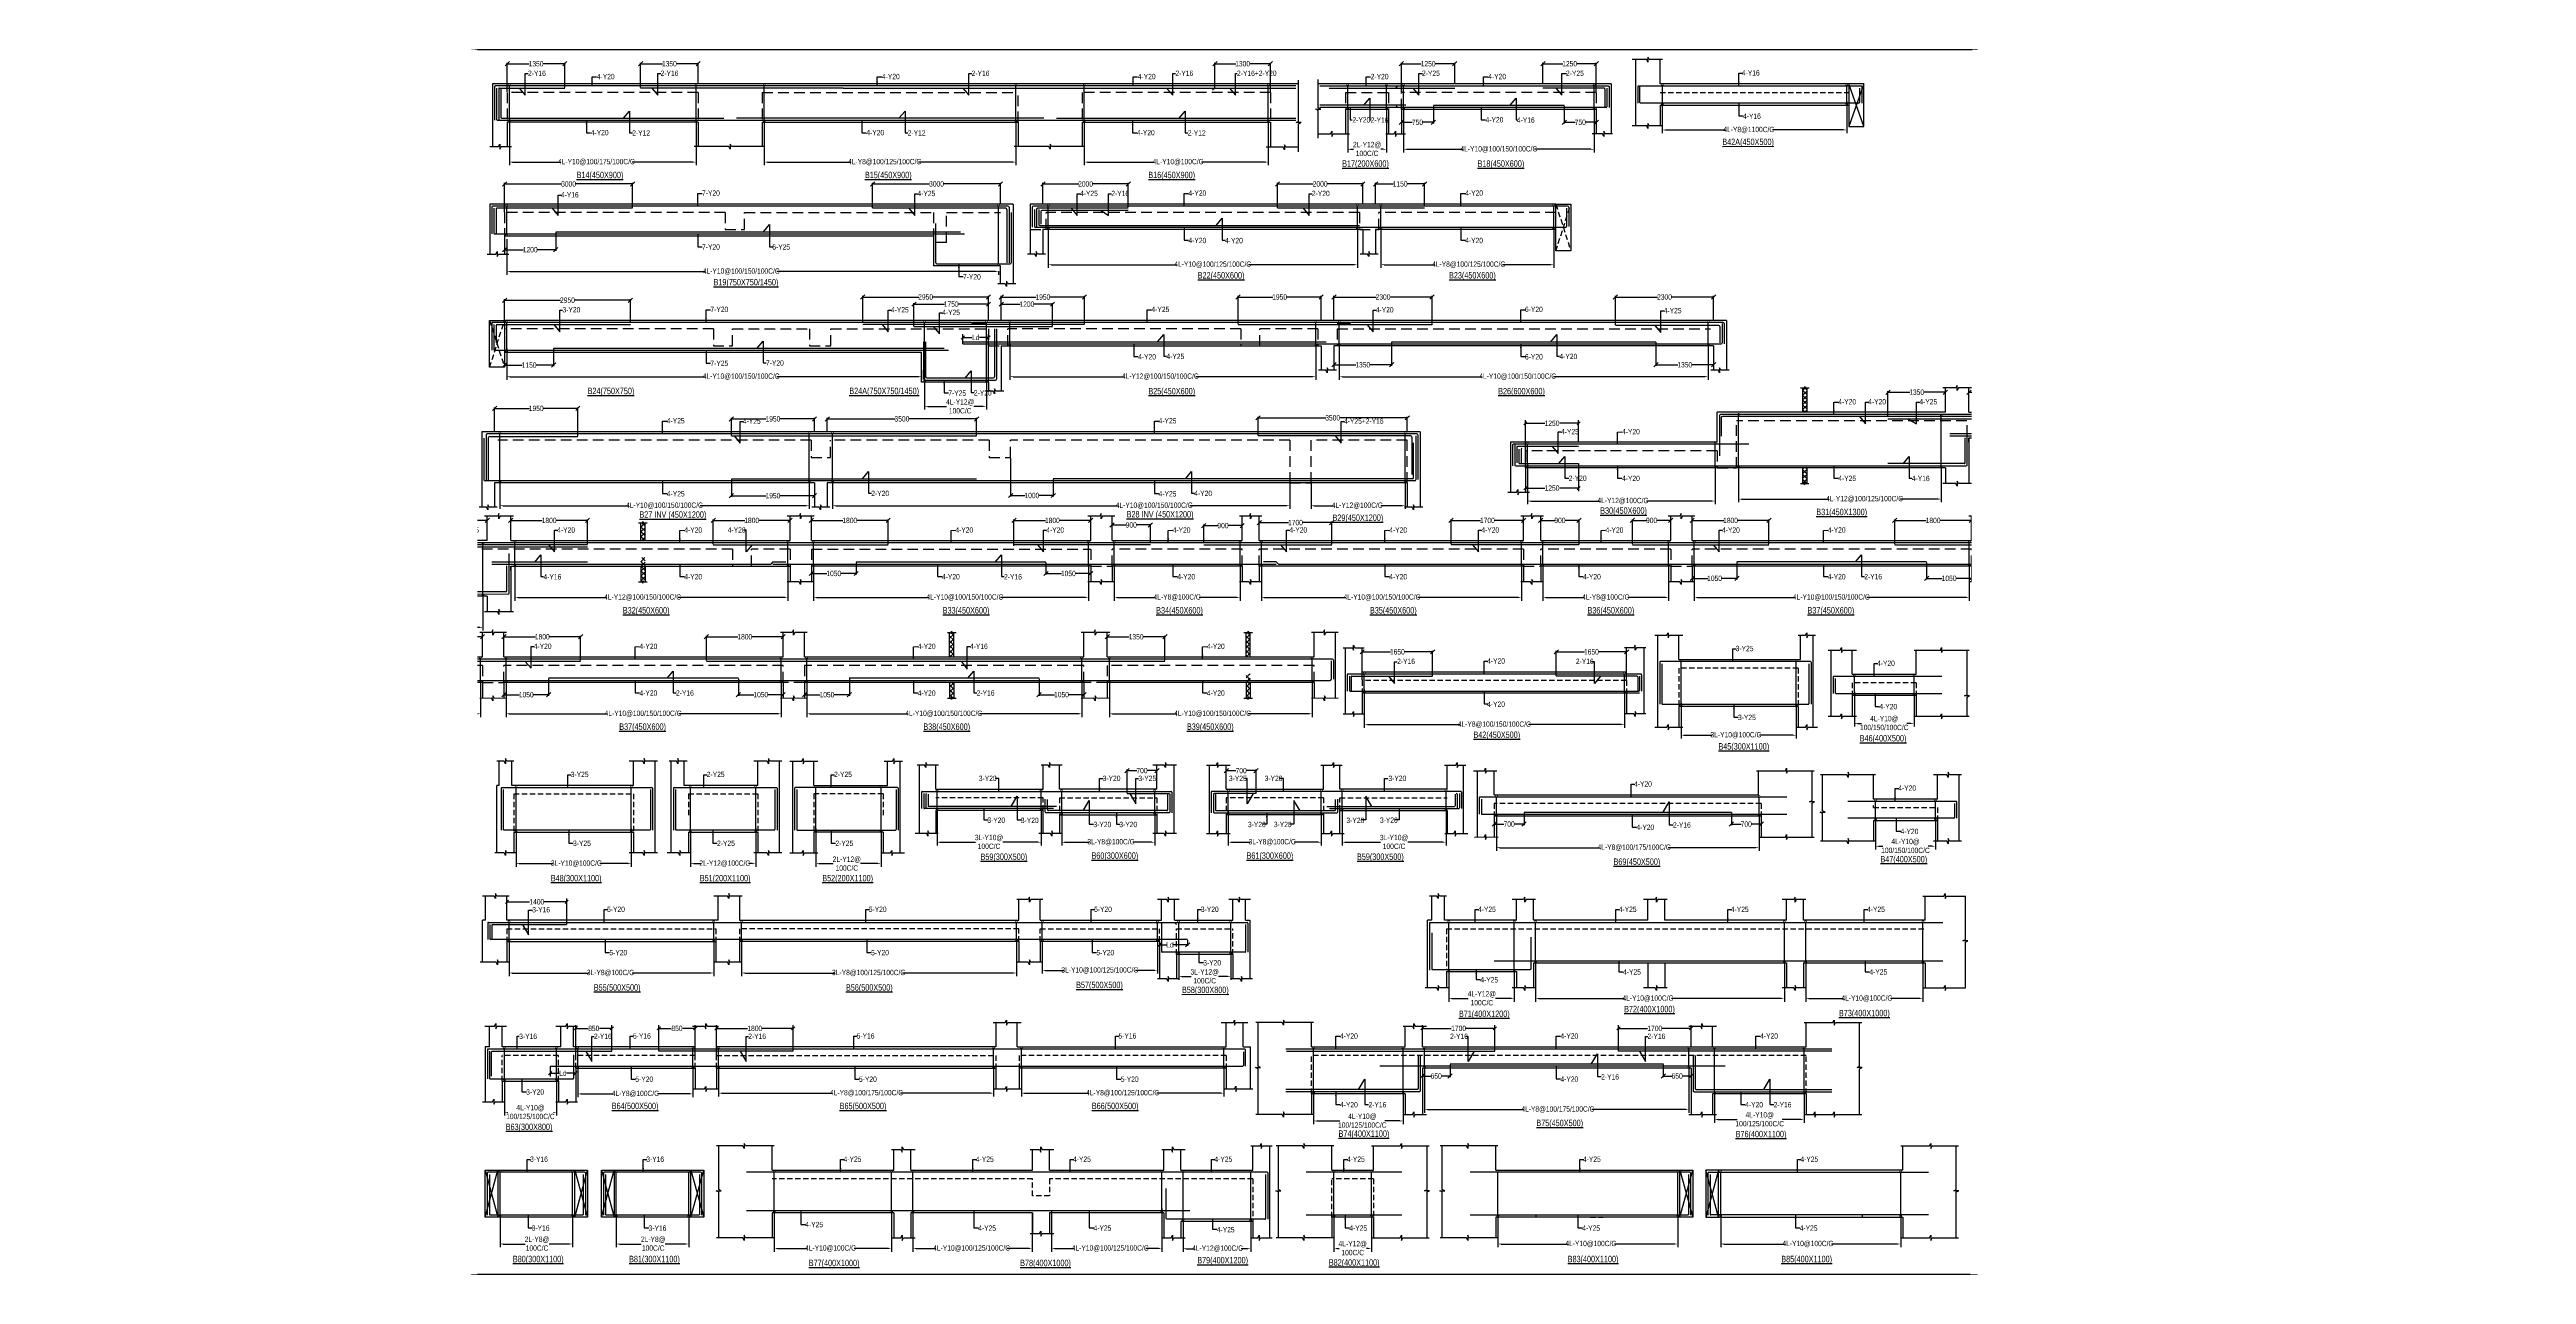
# Model space of a CAD drawing. Header units: millimetres. Extents: x 31347440 to 31744305, y -21457036 to -21063618.
# Drawn here: x 31634412 to 31692488, y -21150568 to -21121868 of the extents above; entities that cross this region are included whole.
import ezdxf

# ---------------------------------------------------------------- set-up
doc = ezdxf.new("R2010")
doc.units = ezdxf.units.MM
doc.header["$LTSCALE"] = 1000
doc.header["$MEASUREMENT"] = 0
doc.set_wipeout_variables(frame=1)
doc.header["$PDMODE"] = 3
for name, pattern in [('CONTINOUS', [0]), ('CONTINU', [0]), ('HIDDEN', [0.375, 0.25, -0.125])]:
    doc.linetypes.add(name, pattern=pattern)
for name, color, linetype in [('-S-ARROW', 253, 'Continuous'), ('-S-MISC', 8, 'Continuous'), ('-S-STIRRUPS DIM', 6, 'Continuous'), ('-S-STIRUP', 11, 'Continuous'), ('-STR-BEAM', 7, 'CONTINU'), ('-STR-COLUMN', 5, 'HIDDEN'), ('-STR-REINF', 3, 'Continuous'), ('-STR-RF-DIM', 8, 'CONTINOUS'), ('-STR-TEXT', 6, 'Continuous'), ('S-BEAM', 7, 'Continuous'), ('S-COL HATCH', 9, 'Continuous'), ('S-DIM', 7, 'Continuous'), ('SEC TEXT', 9, 'Continuous'), ('SLAB LINE', 254, 'HIDDEN')]:
    doc.layers.add(name, color=color, linetype=linetype)
doc.styles.add('BEAM-LS', font='romans.shx', dxfattribs={"width": 0.8})
doc.styles.add('SOBHA', font='swisscl.ttf')
doc.styles.add('sobha.sed', font='swisscl.ttf')
doc.dimstyles.new('S-50', dxfattribs={"dimscale": 50, "dimtxt": 2.5, "dimasz": 2, "dimexe": 0.5, "dimexo": 0.25, "dimgap": 0.25, "dimtad": 0, "dimdec": 0, "dimrnd": 0.0005, "dimzin": 0, "dimdsep": 46, "dimtxsty": 'sobha.sed', "dimblk": 'OBLIQUE', "dimcen": 0.09, "dimclrd": 8, "dimclre": 8, "dimclrt": 6, "dimadec": 0, "dimazin": 0, "dimtfac": 1, "dimtdec": 0, "dimtofl": 0, "dimtmove": 2, "dimatfit": 3, "dimfxl": 0.18, "dimtolj": 1, "dimtzin": 0, "dimlwd": -1, "dimlwe": -1, "dimarcsym": 0})
doc.dimstyles.new('S-DIM50', dxfattribs={"dimscale": 50, "dimtxt": 2.5, "dimasz": 1.5, "dimexe": 1.5, "dimexo": 1, "dimgap": 0.5, "dimtad": 0, "dimdec": 0, "dimzin": 0, "dimdsep": 46, "dimtxsty": 'SOBHA', "dimcen": 0.09, "dimclrd": 256, "dimclre": 256, "dimclrt": 6, "dimadec": 5, "dimazin": 0, "dimtfac": 1, "dimtdec": 0, "dimtofl": 0, "dimtmove": 0, "dimatfit": 3, "dimfxl": 0.18, "dimtolj": 1, "dimtzin": 0, "dimlwd": -1, "dimlwe": -1, "dimarcsym": 0})
doc.dimstyles.new('STIRUP', dxfattribs={"dimscale": 50, "dimtxt": 2.5, "dimasz": 2.2, "dimexe": 0, "dimexo": 0, "dimgap": 0.5, "dimtad": 0, "dimdec": 0, "dimzin": 0, "dimdsep": 46, "dimtxsty": 'BEAM-LS', "dimblk": 'DOTSMALL', "dimcen": 0.09, "dimclrd": 256, "dimclre": 256, "dimclrt": 256, "dimadec": 5, "dimazin": 0, "dimtfac": 1, "dimtdec": 0, "dimtofl": 0, "dimtmove": 0, "dimatfit": 3, "dimldrblk": 'DOTSMALL', "dimfxl": 0, "dimfxlon": 1, "dimtolj": 1, "dimtzin": 0, "dimlwd": -1, "dimlwe": -1, "dimarcsym": 0})

# ---------------------------------------------------------------- blocks, each defined once
blk = doc.blocks.new('_OBLIQUE')
at = {"color": 0, "linetype": 'ByBlock'}
blk.add_line((-0.5, -0.5), (0.5, 0.5), dxfattribs=at)
blk = doc.blocks.new('*D9')
at = {"layer": '-STR-RF-DIM', "transparency": 16777216}
for p, q in [((31645194, -21123484), (31645194, -21124580)), ((31649570, -21123529), (31649570, -21124580)), ((31645269, -21124505), (31646397, -21124505)), ((31649495, -21124505), (31648071, -21124505))]:
    blk.add_line(p, q, dxfattribs=at)
for points in [[(31645269, -21124492), (31645269, -21124517), (31645194, -21124505)], [(31649495, -21124492), (31649495, -21124517), (31649570, -21124505)]]:
    blk.add_solid(points, dxfattribs=at)
at = {"layer": 'Defpoints', "color": 0, "transparency": 16777216}
for p in [(31645194, -21123484, 178587), (31649570, -21123529, 0), (31649570, -21124505)]:
    blk.add_point(p, dxfattribs=at)
at = {"layer": '-STR-RF-DIM', "color": 6, "transparency": 16777216, "insert": (31647234, -21124505), "char_height": 125, "attachment_point": 5, "style": 'SOBHA'}
blk.add_mtext('\\A1;4L-Y10@100/175/100C/C', dxfattribs=at)
blk = doc.blocks.new('_DotSmall')
at = {"color": 0, "linetype": 'ByBlock', "const_width": 0.5}
blk.add_lwpolyline([(-0.0625, 0, 1), (0.0625, 0, 1)], format="xyb", close=True, dxfattribs=at)
blk = doc.blocks.new('*D10')
at = {"layer": '-S-STIRUP', "ltscale": 100, "transparency": 16777216}
blk.add_line((31645194, -21123541), (31645194, -21122704), dxfattribs=at)
at = {"layer": 'Defpoints', "color": 0, "linetype": 'CONTINU', "ltscale": 100, "transparency": 16777216}
for p in [(31645194, -21122704), (31645194, -21122704), (31645194, -21123541)]:
    blk.add_point(p, dxfattribs=at)
at = {"layer": '-S-STIRUP', "linetype": 'CONTINU', "ltscale": 100, "transparency": 16777216, "xscale": 100, "yscale": 100, "zscale": 100}
for p, rotation in [((31645194, -21122704), 90), ((31645194, -21123541), 270)]:
    blk.add_blockref('_DotSmall', p, dxfattribs=dict(at, rotation=rotation))
blk = doc.blocks.new('*D11')
at = {"layer": '-S-STIRUP', "ltscale": 100, "transparency": 16777216}
blk.add_line((31649570, -21123541), (31649570, -21122704), dxfattribs=at)
at = {"layer": 'Defpoints', "color": 0, "linetype": 'CONTINU', "ltscale": 100, "transparency": 16777216}
for p in [(31649570, -21122704), (31649570, -21122704), (31649570, -21123541)]:
    blk.add_point(p, dxfattribs=at)
at = {"layer": '-S-STIRUP', "linetype": 'CONTINU', "ltscale": 100, "transparency": 16777216, "xscale": 100, "yscale": 100, "zscale": 100}
for p, rotation in [((31649570, -21122704), 90), ((31649570, -21123541), 270)]:
    blk.add_blockref('_DotSmall', p, dxfattribs=dict(at, rotation=rotation))
blk = doc.blocks.new('*D12')
at = {"layer": '-S-STIRUP', "ltscale": 100, "transparency": 16777216}
blk.add_line((31651170, -21123541), (31651170, -21122704), dxfattribs=at)
at = {"layer": 'Defpoints', "color": 0, "linetype": 'CONTINU', "ltscale": 100, "transparency": 16777216}
for p in [(31651170, -21122704), (31651170, -21122704), (31651170, -21123541)]:
    blk.add_point(p, dxfattribs=at)
at = {"layer": '-S-STIRUP', "linetype": 'CONTINU', "ltscale": 100, "transparency": 16777216, "xscale": 100, "yscale": 100, "zscale": 100}
for p, rotation in [((31651170, -21122704), 90), ((31651170, -21123541), 270)]:
    blk.add_blockref('_DotSmall', p, dxfattribs=dict(at, rotation=rotation))
blk = doc.blocks.new('*D13')
at = {"layer": '-S-STIRUP', "ltscale": 100, "transparency": 16777216}
blk.add_line((31657072, -21123541), (31657072, -21122704), dxfattribs=at)
at = {"layer": 'Defpoints', "color": 0, "linetype": 'CONTINU', "ltscale": 100, "transparency": 16777216}
for p in [(31657072, -21122704), (31657072, -21122704), (31657072, -21123541)]:
    blk.add_point(p, dxfattribs=at)
at = {"layer": '-S-STIRUP', "linetype": 'CONTINU', "ltscale": 100, "transparency": 16777216, "xscale": 100, "yscale": 100, "zscale": 100}
for p, rotation in [((31657072, -21122704), 90), ((31657072, -21123541), 270)]:
    blk.add_blockref('_DotSmall', p, dxfattribs=dict(at, rotation=rotation))
blk = doc.blocks.new('*D14')
at = {"layer": '-S-STIRUP', "ltscale": 100, "transparency": 16777216}
blk.add_line((31658672, -21123541), (31658672, -21122704), dxfattribs=at)
at = {"layer": 'Defpoints', "color": 0, "linetype": 'CONTINU', "ltscale": 100, "transparency": 16777216}
for p in [(31658672, -21122704), (31658672, -21122704), (31658672, -21123541)]:
    blk.add_point(p, dxfattribs=at)
at = {"layer": '-S-STIRUP', "linetype": 'CONTINU', "ltscale": 100, "transparency": 16777216, "xscale": 100, "yscale": 100, "zscale": 100}
for p, rotation in [((31658672, -21122704), 90), ((31658672, -21123541), 270)]:
    blk.add_blockref('_DotSmall', p, dxfattribs=dict(at, rotation=rotation))
blk = doc.blocks.new('*D15')
at = {"layer": '-S-STIRUP', "ltscale": 100, "transparency": 16777216}
blk.add_line((31662986, -21123541), (31662986, -21122704), dxfattribs=at)
at = {"layer": 'Defpoints', "color": 0, "linetype": 'CONTINU', "ltscale": 100, "transparency": 16777216}
for p in [(31662986, -21122704), (31662986, -21122704), (31662986, -21123541)]:
    blk.add_point(p, dxfattribs=at)
at = {"layer": '-S-STIRUP', "linetype": 'CONTINU', "ltscale": 100, "transparency": 16777216, "xscale": 100, "yscale": 100, "zscale": 100}
for p, rotation in [((31662986, -21122704), 90), ((31662986, -21123541), 270)]:
    blk.add_blockref('_DotSmall', p, dxfattribs=dict(at, rotation=rotation))
blk = doc.blocks.new('*D8')
at = {"layer": '-STR-RF-DIM', "transparency": 16777216}
for p, q in [((31651170, -21123541), (31651170, -21124580)), ((31657072, -21123541), (31657072, -21124580)), ((31651245, -21124505), (31653194, -21124505)), ((31656997, -21124505), (31654789, -21124505))]:
    blk.add_line(p, q, dxfattribs=at)
for points in [[(31651245, -21124492), (31651245, -21124517), (31651170, -21124505)], [(31656997, -21124492), (31656997, -21124517), (31657072, -21124505)]]:
    blk.add_solid(points, dxfattribs=at)
at = {"layer": 'Defpoints', "color": 0, "transparency": 16777216}
for p in [(31651170, -21123541, 0), (31657072, -21123541, 0), (31651170, -21124505)]:
    blk.add_point(p, dxfattribs=at)
at = {"layer": '-STR-RF-DIM', "color": 6, "transparency": 16777216, "insert": (31653992, -21124505), "char_height": 125, "attachment_point": 5, "style": 'SOBHA'}
blk.add_mtext('\\A1;4L-Y8@100/125/100C/C', dxfattribs=at)
blk = doc.blocks.new('*D7')
at = {"layer": '-STR-RF-DIM', "transparency": 16777216}
for p, q in [((31658672, -21123541), (31658672, -21124580)), ((31662986, -21123541), (31662986, -21124580)), ((31658747, -21124505), (31660317, -21124505)), ((31662911, -21124505), (31661425, -21124505))]:
    blk.add_line(p, q, dxfattribs=at)
for points in [[(31658747, -21124492), (31658747, -21124517), (31658672, -21124505)], [(31662911, -21124492), (31662911, -21124517), (31662986, -21124505)]]:
    blk.add_solid(points, dxfattribs=at)
at = {"layer": 'Defpoints', "color": 0, "transparency": 16777216}
for p in [(31658672, -21123541, 0), (31662986, -21123541, 0), (31662986, -21124505)]:
    blk.add_point(p, dxfattribs=at)
at = {"layer": '-STR-RF-DIM', "color": 6, "transparency": 16777216, "insert": (31660871, -21124505), "char_height": 125, "attachment_point": 5, "style": 'SOBHA'}
blk.add_mtext('\\A1;4L-Y10@100C/C', dxfattribs=at)
blk = doc.blocks.new('*D16')
at = {"layer": '-S-STIRUP', "ltscale": 100, "transparency": 16777216}
blk.add_line((31670628, -21123241), (31670628, -21122704), dxfattribs=at)
at = {"layer": 'Defpoints', "color": 0, "linetype": 'CONTINU', "ltscale": 100, "transparency": 16777216}
for p in [(31670628, -21122704), (31670628, -21122704), (31670628, -21123241)]:
    blk.add_point(p, dxfattribs=at)
at = {"layer": '-S-STIRUP', "linetype": 'CONTINU', "ltscale": 100, "transparency": 16777216, "xscale": 100, "yscale": 100, "zscale": 100}
for p, rotation in [((31670628, -21122704), 90), ((31670628, -21123241), 270)]:
    blk.add_blockref('_DotSmall', p, dxfattribs=dict(at, rotation=rotation))
blk = doc.blocks.new('*D17')
at = {"layer": '-S-STIRUP', "ltscale": 100, "transparency": 16777216}
blk.add_line((31666160, -21123241), (31666160, -21122704), dxfattribs=at)
at = {"layer": 'Defpoints', "color": 0, "linetype": 'CONTINU', "ltscale": 100, "transparency": 16777216}
for p in [(31666160, -21122704), (31666160, -21122704), (31666160, -21123241)]:
    blk.add_point(p, dxfattribs=at)
at = {"layer": '-S-STIRUP', "linetype": 'CONTINU', "ltscale": 100, "transparency": 16777216, "xscale": 100, "yscale": 100, "zscale": 100}
for p, rotation in [((31666160, -21122704), 90), ((31666160, -21123241), 270)]:
    blk.add_blockref('_DotSmall', p, dxfattribs=dict(at, rotation=rotation))
blk = doc.blocks.new('*D18')
at = {"layer": '-S-STIRUP', "ltscale": 100, "transparency": 16777216}
blk.add_line((31665760, -21123241), (31665760, -21122704), dxfattribs=at)
at = {"layer": 'Defpoints', "color": 0, "linetype": 'CONTINU', "ltscale": 100, "transparency": 16777216}
for p in [(31665760, -21122704), (31665760, -21122704), (31665760, -21123241)]:
    blk.add_point(p, dxfattribs=at)
at = {"layer": '-S-STIRUP', "linetype": 'CONTINU', "ltscale": 100, "transparency": 16777216, "xscale": 100, "yscale": 100, "zscale": 100}
for p, rotation in [((31665760, -21122704), 90), ((31665760, -21123241), 270)]:
    blk.add_blockref('_DotSmall', p, dxfattribs=dict(at, rotation=rotation))
blk = doc.blocks.new('*D19')
at = {"layer": '-S-STIRUP', "ltscale": 100, "transparency": 16777216}
blk.add_line((31664850, -21123241), (31664850, -21122704), dxfattribs=at)
at = {"layer": 'Defpoints', "color": 0, "linetype": 'CONTINU', "ltscale": 100, "transparency": 16777216}
for p in [(31664850, -21122704), (31664850, -21122704), (31664850, -21123241)]:
    blk.add_point(p, dxfattribs=at)
at = {"layer": '-S-STIRUP', "linetype": 'CONTINU', "ltscale": 100, "transparency": 16777216, "xscale": 100, "yscale": 100, "zscale": 100}
for p, rotation in [((31664850, -21122704), 90), ((31664850, -21123241), 270)]:
    blk.add_blockref('_DotSmall', p, dxfattribs=dict(at, rotation=rotation))
blk = doc.blocks.new('*D20')
at = {"layer": '-STR-RF-DIM', "transparency": 16777216}
for p, q in [((31666160, -21123241), (31666160, -21124280)), ((31670628, -21123241), (31670628, -21124280)), ((31666235, -21124205), (31667557, -21124205)), ((31670553, -21124205), (31669231, -21124205))]:
    blk.add_line(p, q, dxfattribs=at)
for points in [[(31666235, -21124192), (31666235, -21124217), (31666160, -21124205)], [(31670553, -21124192), (31670553, -21124217), (31670628, -21124205)]]:
    blk.add_solid(points, dxfattribs=at)
at = {"layer": 'Defpoints', "color": 0, "transparency": 16777216}
for p in [(31666160, -21123241, 0), (31670628, -21123241, 0), (31670628, -21124205)]:
    blk.add_point(p, dxfattribs=at)
at = {"layer": '-STR-RF-DIM', "color": 6, "transparency": 16777216, "insert": (31668394, -21124205), "char_height": 125, "attachment_point": 5, "style": 'SOBHA'}
blk.add_mtext('\\A1;4L-Y10@100/150/100C/C', dxfattribs=at)
blk = doc.blocks.new('*D21')
at = {"layer": '-STR-RF-DIM', "transparency": 16777216}
for p, q in [((31664850, -21123241), (31664850, -21124280)), ((31665760, -21123241), (31665760, -21124280)), ((31664925, -21124205), (31664984, -21124205)), ((31665685, -21124205), (31665625, -21124205))]:
    blk.add_line(p, q, dxfattribs=at)
for points in [[(31664925, -21124192), (31664925, -21124217), (31664850, -21124205)], [(31665685, -21124192), (31665685, -21124217), (31665760, -21124205)]]:
    blk.add_solid(points, dxfattribs=at)
at = {"layer": 'Defpoints', "color": 0, "transparency": 16777216}
for p in [(31664850, -21123241, 0), (31665760, -21123241, 0), (31664850, -21124205)]:
    blk.add_point(p, dxfattribs=at)
at = {"layer": '-STR-RF-DIM', "color": 6, "transparency": 16777216, "char_height": 125, "attachment_point": 5, "style": 'SOBHA'}
for s, insert in [('\\A1;2L-Y12@', (31665305, -21124106)), ('\\A1;100C/C', (31665305, -21124301))]:
    blk.add_mtext(s, dxfattribs=dict(at, insert=insert))
blk = doc.blocks.new('*D23')
at = {"layer": '-STR-RF-DIM', "transparency": 16777216}
for p, q in [((31665239, -21136864), (31665239, -21137761)), ((31671340, -21136921), (31671340, -21137761)), ((31665314, -21137686), (31667490, -21137686)), ((31671265, -21137686), (31669085, -21137686))]:
    blk.add_line(p, q, dxfattribs=at)
for points in [[(31665314, -21137674), (31665314, -21137699), (31665239, -21137686)], [(31671265, -21137674), (31671265, -21137699), (31671340, -21137686)]]:
    blk.add_solid(points, dxfattribs=at)
at = {"layer": 'Defpoints', "color": 0, "transparency": 16777216}
for p in [(31665239, -21136864, 178587), (31671340, -21136921, 178587), (31671340, -21137686)]:
    blk.add_point(p, dxfattribs=at)
at = {"layer": '-STR-RF-DIM', "color": 6, "transparency": 16777216, "insert": (31668287, -21137686), "char_height": 125, "attachment_point": 5, "style": 'SOBHA'}
blk.add_mtext('\\A1;4L-Y8@100/150/100C/C', dxfattribs=at)
blk = doc.blocks.new('*D24')
at = {"layer": '-S-STIRUP', "ltscale": 100, "transparency": 16777216}
blk.add_line((31665239, -21136921), (31665239, -21136485), dxfattribs=at)
at = {"layer": 'Defpoints', "color": 0, "linetype": 'CONTINU', "ltscale": 100, "transparency": 16777216}
for p in [(31665239, -21136485), (31665239, -21136485), (31665239, -21136921, 0)]:
    blk.add_point(p, dxfattribs=at)
at = {"layer": '-S-STIRUP', "linetype": 'CONTINU', "ltscale": 100, "transparency": 16777216, "xscale": 100, "yscale": 100, "zscale": 100}
for p, rotation in [((31665239, -21136485), 90), ((31665239, -21136921), 270)]:
    blk.add_blockref('_DotSmall', p, dxfattribs=dict(at, rotation=rotation))
blk = doc.blocks.new('*D25')
at = {"layer": '-S-STIRUP', "ltscale": 100, "transparency": 16777216}
blk.add_line((31671340, -21136921), (31671340, -21136485), dxfattribs=at)
at = {"layer": 'Defpoints', "color": 0, "linetype": 'CONTINU', "ltscale": 100, "transparency": 16777216}
for p in [(31671340, -21136485), (31671340, -21136485), (31671340, -21136921, 0)]:
    blk.add_point(p, dxfattribs=at)
at = {"layer": '-S-STIRUP', "linetype": 'CONTINU', "ltscale": 100, "transparency": 16777216, "xscale": 100, "yscale": 100, "zscale": 100}
for p, rotation in [((31671340, -21136485), 90), ((31671340, -21136921), 270)]:
    blk.add_blockref('_DotSmall', p, dxfattribs=dict(at, rotation=rotation))
blk = doc.blocks.new('*D26')
at = {"layer": '-STR-RF-DIM', "transparency": 16777216}
for p, q in [((31672665, -21137172), (31672665, -21138009)), ((31675365, -21137229), (31675365, -21138009)), ((31672740, -21137934), (31673399, -21137934)), ((31675290, -21137934), (31674506, -21137934))]:
    blk.add_line(p, q, dxfattribs=at)
for points in [[(31672740, -21137921), (31672740, -21137946), (31672665, -21137934)], [(31675290, -21137921), (31675290, -21137946), (31675365, -21137934)]]:
    blk.add_solid(points, dxfattribs=at)
at = {"layer": 'Defpoints', "color": 0, "transparency": 16777216}
for p in [(31672665, -21137172, 178587), (31675365, -21137229, 178587), (31675365, -21137934)]:
    blk.add_point(p, dxfattribs=at)
at = {"layer": '-STR-RF-DIM', "color": 6, "transparency": 16777216, "insert": (31673952, -21137934), "char_height": 125, "attachment_point": 5, "style": 'SOBHA'}
blk.add_mtext('\\A1;3L-Y10@100C/C', dxfattribs=at)
blk = doc.blocks.new('*D27')
at = {"layer": '-S-STIRUP', "ltscale": 100, "transparency": 16777216}
blk.add_line((31672665, -21137229), (31672665, -21136192), dxfattribs=at)
at = {"layer": 'Defpoints', "color": 0, "linetype": 'CONTINU', "ltscale": 100, "transparency": 16777216}
for p in [(31672665, -21136192), (31672665, -21136192), (31672665, -21137229)]:
    blk.add_point(p, dxfattribs=at)
at = {"layer": '-S-STIRUP', "linetype": 'CONTINU', "ltscale": 100, "transparency": 16777216, "xscale": 100, "yscale": 100, "zscale": 100}
for p, rotation in [((31672665, -21136192), 90), ((31672665, -21137229), 270)]:
    blk.add_blockref('_DotSmall', p, dxfattribs=dict(at, rotation=rotation))
blk = doc.blocks.new('*D28')
at = {"layer": '-S-STIRUP', "ltscale": 100, "transparency": 16777216}
blk.add_line((31675365, -21137229), (31675365, -21136192), dxfattribs=at)
at = {"layer": 'Defpoints', "color": 0, "linetype": 'CONTINU', "ltscale": 100, "transparency": 16777216}
for p in [(31675365, -21136192), (31675365, -21136192), (31675365, -21137229)]:
    blk.add_point(p, dxfattribs=at)
at = {"layer": '-S-STIRUP', "linetype": 'CONTINU', "ltscale": 100, "transparency": 16777216, "xscale": 100, "yscale": 100, "zscale": 100}
for p, rotation in [((31675365, -21136192), 90), ((31675365, -21137229), 270)]:
    blk.add_blockref('_DotSmall', p, dxfattribs=dict(at, rotation=rotation))
blk = doc.blocks.new('*D29')
at = {"layer": '-STR-RF-DIM', "transparency": 16777216}
for p, q in [((31676730, -21136918), (31676730, -21137730)), ((31678130, -21136975), (31678130, -21137730)), ((31676805, -21137655), (31676900, -21137655)), ((31678055, -21137655), (31677960, -21137655))]:
    blk.add_line(p, q, dxfattribs=at)
for points in [[(31676805, -21137643), (31676805, -21137668), (31676730, -21137655)], [(31678055, -21137643), (31678055, -21137668), (31678130, -21137655)]]:
    blk.add_solid(points, dxfattribs=at)
at = {"layer": 'Defpoints', "color": 0, "transparency": 16777216}
for p in [(31676730, -21136918, 178587), (31678130, -21136975, 178587), (31678130, -21137655)]:
    blk.add_point(p, dxfattribs=at)
at = {"layer": '-STR-RF-DIM', "color": 6, "transparency": 16777216, "char_height": 125, "attachment_point": 5, "style": 'SOBHA'}
for s, insert in [('\\A1;100/150/100C/C', (31677430, -21137752)), ('\\A1;4L-Y10@', (31677430, -21137556))]:
    blk.add_mtext(s, dxfattribs=dict(at, insert=insert))
blk = doc.blocks.new('*D30')
at = {"layer": '-S-STIRUP', "ltscale": 100, "transparency": 16777216}
blk.add_line((31676730, -21136975), (31676730, -21136538), dxfattribs=at)
at = {"layer": 'Defpoints', "color": 0, "linetype": 'CONTINU', "ltscale": 100, "transparency": 16777216}
for p in [(31676730, -21136538), (31676730, -21136538), (31676730, -21136975)]:
    blk.add_point(p, dxfattribs=at)
at = {"layer": '-S-STIRUP', "linetype": 'CONTINU', "ltscale": 100, "transparency": 16777216, "xscale": 100, "yscale": 100, "zscale": 100}
for p, rotation in [((31676730, -21136538), 90), ((31676730, -21136975), 270)]:
    blk.add_blockref('_DotSmall', p, dxfattribs=dict(at, rotation=rotation))
blk = doc.blocks.new('*D31')
at = {"layer": '-S-STIRUP', "ltscale": 100, "transparency": 16777216}
blk.add_line((31678130, -21136975), (31678130, -21136538), dxfattribs=at)
at = {"layer": 'Defpoints', "color": 0, "linetype": 'CONTINU', "ltscale": 100, "transparency": 16777216}
for p in [(31678130, -21136538), (31678130, -21136538), (31678130, -21136975)]:
    blk.add_point(p, dxfattribs=at)
at = {"layer": '-S-STIRUP', "linetype": 'CONTINU', "ltscale": 100, "transparency": 16777216, "xscale": 100, "yscale": 100, "zscale": 100}
for p, rotation in [((31678130, -21136538), 90), ((31678130, -21136975), 270)]:
    blk.add_blockref('_DotSmall', p, dxfattribs=dict(at, rotation=rotation))
blk = doc.blocks.new('*D32')
at = {"layer": '-STR-RF-DIM', "transparency": 16777216}
for p, q in [((31677227, -21139900), (31677227, -21140610)), ((31678628, -21139843), (31678628, -21140610)), ((31677302, -21140535), (31677398, -21140535)), ((31678553, -21140535), (31678457, -21140535))]:
    blk.add_line(p, q, dxfattribs=at)
for points in [[(31677302, -21140523), (31677302, -21140548), (31677227, -21140535)], [(31678553, -21140523), (31678553, -21140548), (31678628, -21140535)]]:
    blk.add_solid(points, dxfattribs=at)
at = {"layer": 'Defpoints', "color": 0, "transparency": 16777216}
for p in [(31677227, -21139900, 178587), (31678628, -21139843, 178587), (31677227, -21140535)]:
    blk.add_point(p, dxfattribs=at)
at = {"layer": '-STR-RF-DIM', "color": 6, "transparency": 16777216, "char_height": 125, "attachment_point": 5, "style": 'SOBHA'}
for s, insert in [('\\A1;100/150/100C/C', (31677928, -21140632)), ('\\A1;4L-Y10@', (31677928, -21140436))]:
    blk.add_mtext(s, dxfattribs=dict(at, insert=insert))
blk = doc.blocks.new('*D33')
at = {"layer": '-S-STIRUP', "ltscale": 100, "transparency": 16777216}
blk.add_line((31678628, -21139900), (31678628, -21139463), dxfattribs=at)
at = {"layer": 'Defpoints', "color": 0, "linetype": 'CONTINU', "ltscale": 100, "transparency": 16777216}
for p in [(31678628, -21139463), (31678628, -21139463), (31678628, -21139900)]:
    blk.add_point(p, dxfattribs=at)
at = {"layer": '-S-STIRUP', "linetype": 'CONTINU', "ltscale": 100, "transparency": 16777216, "xscale": 100, "yscale": 100, "zscale": 100}
for p, rotation in [((31678628, -21139463), 90), ((31678628, -21139900), 270)]:
    blk.add_blockref('_DotSmall', p, dxfattribs=dict(at, rotation=rotation))
blk = doc.blocks.new('*D34')
at = {"layer": '-S-STIRUP', "ltscale": 100, "transparency": 16777216}
blk.add_line((31677227, -21139900), (31677227, -21139463), dxfattribs=at)
at = {"layer": 'Defpoints', "color": 0, "linetype": 'CONTINU', "ltscale": 100, "transparency": 16777216}
for p in [(31677227, -21139463), (31677227, -21139463), (31677227, -21139900)]:
    blk.add_point(p, dxfattribs=at)
at = {"layer": '-S-STIRUP', "linetype": 'CONTINU', "ltscale": 100, "transparency": 16777216, "xscale": 100, "yscale": 100, "zscale": 100}
for p, rotation in [((31677227, -21139463), 90), ((31677227, -21139900), 270)]:
    blk.add_blockref('_DotSmall', p, dxfattribs=dict(at, rotation=rotation))
blk = doc.blocks.new('*D35')
at = {"layer": '-STR-RF-DIM', "transparency": 16777216}
for p, q in [((31645351, -21140178), (31645351, -21141018)), ((31648051, -21140121), (31648051, -21141018)), ((31645426, -21140943), (31646210, -21140943)), ((31647976, -21140943), (31647317, -21140943))]:
    blk.add_line(p, q, dxfattribs=at)
for points in [[(31645426, -21140931), (31645426, -21140956), (31645351, -21140943)], [(31647976, -21140931), (31647976, -21140956), (31648051, -21140943)]]:
    blk.add_solid(points, dxfattribs=at)
at = {"layer": 'Defpoints', "color": 0, "transparency": 16777216}
for p in [(31645351, -21140178, 178587), (31648051, -21140121, 178587), (31645351, -21140943)]:
    blk.add_point(p, dxfattribs=at)
at = {"layer": '-STR-RF-DIM', "color": 6, "transparency": 16777216, "insert": (31646763, -21140943), "char_height": 125, "attachment_point": 5, "style": 'SOBHA'}
blk.add_mtext('\\A1;3L-Y10@100C/C', dxfattribs=at)
blk = doc.blocks.new('*D36')
at = {"layer": '-S-STIRUP', "ltscale": 100, "transparency": 16777216}
blk.add_line((31648051, -21140178), (31648051, -21139141), dxfattribs=at)
at = {"layer": 'Defpoints', "color": 0, "linetype": 'CONTINU', "ltscale": 100, "transparency": 16777216}
for p in [(31648051, -21139141), (31648051, -21139141), (31648051, -21140178, 0)]:
    blk.add_point(p, dxfattribs=at)
at = {"layer": '-S-STIRUP', "linetype": 'CONTINU', "ltscale": 100, "transparency": 16777216, "xscale": 100, "yscale": 100, "zscale": 100}
for p, rotation in [((31648051, -21139141), 90), ((31648051, -21140178), 270)]:
    blk.add_blockref('_DotSmall', p, dxfattribs=dict(at, rotation=rotation))
blk = doc.blocks.new('*D37')
at = {"layer": '-S-STIRUP', "ltscale": 100, "transparency": 16777216}
blk.add_line((31645351, -21140178), (31645351, -21139141), dxfattribs=at)
at = {"layer": 'Defpoints', "color": 0, "linetype": 'CONTINU', "ltscale": 100, "transparency": 16777216}
for p in [(31645351, -21139141), (31645351, -21139141), (31645351, -21140178, 0)]:
    blk.add_point(p, dxfattribs=at)
at = {"layer": '-S-STIRUP', "linetype": 'CONTINU', "ltscale": 100, "transparency": 16777216, "xscale": 100, "yscale": 100, "zscale": 100}
for p, rotation in [((31645351, -21139141), 90), ((31645351, -21140178), 270)]:
    blk.add_blockref('_DotSmall', p, dxfattribs=dict(at, rotation=rotation))
blk = doc.blocks.new('*D39')
at = {"layer": '-STR-RF-DIM', "transparency": 16777216}
for p, q in [((31649440, -21140178), (31649440, -21141018)), ((31650971, -21140121), (31650971, -21141018)), ((31649515, -21140943), (31649691, -21140943)), ((31650896, -21140943), (31650797, -21140943))]:
    blk.add_line(p, q, dxfattribs=at)
for points in [[(31649515, -21140931), (31649515, -21140956), (31649440, -21140943)], [(31650896, -21140931), (31650896, -21140956), (31650971, -21140943)]]:
    blk.add_solid(points, dxfattribs=at)
at = {"layer": 'Defpoints', "color": 0, "transparency": 16777216}
for p in [(31649440, -21140178, 178587), (31650971, -21140121, 178587), (31649440, -21140943)]:
    blk.add_point(p, dxfattribs=at)
at = {"layer": '-STR-RF-DIM', "color": 6, "transparency": 16777216, "insert": (31650244, -21140943), "char_height": 125, "attachment_point": 5, "style": 'SOBHA'}
blk.add_mtext('\\A1;2L-Y12@100C/C', dxfattribs=at)
blk = doc.blocks.new('*D40')
at = {"layer": '-S-STIRUP', "ltscale": 100, "transparency": 16777216}
blk.add_line((31650971, -21140178), (31650971, -21139141), dxfattribs=at)
at = {"layer": 'Defpoints', "color": 0, "linetype": 'CONTINU', "ltscale": 100, "transparency": 16777216}
for p in [(31650971, -21139141), (31650971, -21139141), (31650971, -21140178)]:
    blk.add_point(p, dxfattribs=at)
at = {"layer": '-S-STIRUP', "linetype": 'CONTINU', "ltscale": 100, "transparency": 16777216, "xscale": 100, "yscale": 100, "zscale": 100}
for p, rotation in [((31650971, -21139141), 90), ((31650971, -21140178), 270)]:
    blk.add_blockref('_DotSmall', p, dxfattribs=dict(at, rotation=rotation))
blk = doc.blocks.new('*D38')
at = {"layer": '-S-STIRUP', "ltscale": 100, "transparency": 16777216}
blk.add_line((31649440, -21140178), (31649440, -21139141), dxfattribs=at)
at = {"layer": 'Defpoints', "color": 0, "linetype": 'CONTINU', "ltscale": 100, "transparency": 16777216}
for p in [(31649440, -21139141), (31649440, -21139141), (31649440, -21140178)]:
    blk.add_point(p, dxfattribs=at)
at = {"layer": '-S-STIRUP', "linetype": 'CONTINU', "ltscale": 100, "transparency": 16777216, "xscale": 100, "yscale": 100, "zscale": 100}
for p, rotation in [((31649440, -21139141), 90), ((31649440, -21140178), 270)]:
    blk.add_blockref('_DotSmall', p, dxfattribs=dict(at, rotation=rotation))
blk = doc.blocks.new('*D41')
at = {"layer": '-STR-RF-DIM', "transparency": 16777216}
for p, q in [((31652380, -21140121), (31652380, -21141018)), ((31653910, -21140178), (31653910, -21141018)), ((31652455, -21140943), (31652786, -21140943)), ((31653835, -21140943), (31653427, -21140943))]:
    blk.add_line(p, q, dxfattribs=at)
for points in [[(31652455, -21140931), (31652455, -21140956), (31652380, -21140943)], [(31653835, -21140931), (31653835, -21140956), (31653910, -21140943)]]:
    blk.add_solid(points, dxfattribs=at)
at = {"layer": 'Defpoints', "color": 0, "transparency": 16777216}
for p in [(31652380, -21140121, 178587), (31653910, -21140178, 178587), (31653910, -21140943)]:
    blk.add_point(p, dxfattribs=at)
at = {"layer": '-STR-RF-DIM', "color": 6, "transparency": 16777216, "insert": (31653106, -21140943), "char_height": 125, "attachment_point": 5, "style": 'SOBHA'}
blk.add_mtext('\\A1;2L-Y12@\\P100C/C', dxfattribs=at)
blk = doc.blocks.new('*D42')
at = {"layer": '-S-STIRUP', "ltscale": 100, "transparency": 16777216}
blk.add_line((31652380, -21140178), (31652380, -21139141), dxfattribs=at)
at = {"layer": 'Defpoints', "color": 0, "linetype": 'CONTINU', "ltscale": 100, "transparency": 16777216}
for p in [(31652380, -21139141), (31652380, -21139141), (31652380, -21140178)]:
    blk.add_point(p, dxfattribs=at)
at = {"layer": '-S-STIRUP', "linetype": 'CONTINU', "ltscale": 100, "transparency": 16777216, "xscale": 100, "yscale": 100, "zscale": 100}
for p, rotation in [((31652380, -21139141), 90), ((31652380, -21140178), 270)]:
    blk.add_blockref('_DotSmall', p, dxfattribs=dict(at, rotation=rotation))
blk = doc.blocks.new('*D43')
at = {"layer": '-S-STIRUP', "ltscale": 100, "transparency": 16777216}
blk.add_line((31653910, -21140178), (31653910, -21139141), dxfattribs=at)
at = {"layer": 'Defpoints', "color": 0, "linetype": 'CONTINU', "ltscale": 100, "transparency": 16777216}
for p in [(31653910, -21139141), (31653910, -21139141), (31653910, -21140178)]:
    blk.add_point(p, dxfattribs=at)
at = {"layer": '-S-STIRUP', "linetype": 'CONTINU', "ltscale": 100, "transparency": 16777216, "xscale": 100, "yscale": 100, "zscale": 100}
for p, rotation in [((31653910, -21139141), 90), ((31653910, -21140178), 270)]:
    blk.add_blockref('_DotSmall', p, dxfattribs=dict(at, rotation=rotation))
blk = doc.blocks.new('*D44')
at = {"layer": '-STR-RF-DIM', "transparency": 16777216}
for p, q in [((31645187, -21142740), (31645187, -21143580)), ((31649987, -21142740), (31649987, -21143580)), ((31645262, -21143505), (31647048, -21143505)), ((31649912, -21143505), (31648076, -21143505))]:
    blk.add_line(p, q, dxfattribs=at)
for points in [[(31645262, -21143492), (31645262, -21143517), (31645187, -21143505)], [(31649912, -21143492), (31649912, -21143517), (31649987, -21143505)]]:
    blk.add_solid(points, dxfattribs=at)
at = {"layer": 'Defpoints', "color": 0, "transparency": 16777216}
for p in [(31645187, -21142740, 178587), (31649987, -21142740, 178587), (31645187, -21143505)]:
    blk.add_point(p, dxfattribs=at)
at = {"layer": '-STR-RF-DIM', "color": 6, "transparency": 16777216, "insert": (31647562, -21143505), "char_height": 125, "attachment_point": 5, "style": 'SOBHA'}
blk.add_mtext('\\A1;3L-Y8@100C/C', dxfattribs=at)
blk = doc.blocks.new('*D45')
at = {"layer": '-S-STIRUP', "ltscale": 100, "transparency": 16777216}
blk.add_line((31649987, -21142740), (31649987, -21142303), dxfattribs=at)
at = {"layer": 'Defpoints', "color": 0, "linetype": 'CONTINU', "ltscale": 100, "transparency": 16777216}
for p in [(31649987, -21142303), (31649987, -21142303), (31649987, -21142740)]:
    blk.add_point(p, dxfattribs=at)
at = {"layer": '-S-STIRUP', "linetype": 'CONTINU', "ltscale": 100, "transparency": 16777216, "xscale": 100, "yscale": 100, "zscale": 100}
for p, rotation in [((31649987, -21142303), 90), ((31649987, -21142740), 270)]:
    blk.add_blockref('_DotSmall', p, dxfattribs=dict(at, rotation=rotation))
blk = doc.blocks.new('*D46')
at = {"layer": '-S-STIRUP', "ltscale": 100, "transparency": 16777216}
blk.add_line((31645187, -21142740), (31645187, -21142303), dxfattribs=at)
at = {"layer": 'Defpoints', "color": 0, "linetype": 'CONTINU', "ltscale": 100, "transparency": 16777216}
for p in [(31645187, -21142303), (31645187, -21142303), (31645187, -21142740)]:
    blk.add_point(p, dxfattribs=at)
at = {"layer": '-S-STIRUP', "linetype": 'CONTINU', "ltscale": 100, "transparency": 16777216, "xscale": 100, "yscale": 100, "zscale": 100}
for p, rotation in [((31645187, -21142303), 90), ((31645187, -21142740), 270)]:
    blk.add_blockref('_DotSmall', p, dxfattribs=dict(at, rotation=rotation))
blk = doc.blocks.new('*D47')
at = {"layer": '-S-STIRUP', "ltscale": 100, "transparency": 16777216}
blk.add_line((31650637, -21142740), (31650637, -21142303), dxfattribs=at)
at = {"layer": 'Defpoints', "color": 0, "linetype": 'CONTINU', "ltscale": 100, "transparency": 16777216}
for p in [(31650637, -21142303), (31650637, -21142303), (31650637, -21142740)]:
    blk.add_point(p, dxfattribs=at)
at = {"layer": '-S-STIRUP', "linetype": 'CONTINU', "ltscale": 100, "transparency": 16777216, "xscale": 100, "yscale": 100, "zscale": 100}
for p, rotation in [((31650637, -21142303), 90), ((31650637, -21142740), 270)]:
    blk.add_blockref('_DotSmall', p, dxfattribs=dict(at, rotation=rotation))
blk = doc.blocks.new('*D48')
at = {"layer": '-STR-RF-DIM', "transparency": 16777216}
for p, q in [((31650637, -21142740), (31650637, -21143580)), ((31657087, -21142740), (31657087, -21143580)), ((31650712, -21143505), (31652820, -21143505)), ((31657012, -21143505), (31654414, -21143505))]:
    blk.add_line(p, q, dxfattribs=at)
for points in [[(31650712, -21143492), (31650712, -21143517), (31650637, -21143505)], [(31657012, -21143492), (31657012, -21143517), (31657087, -21143505)]]:
    blk.add_solid(points, dxfattribs=at)
at = {"layer": 'Defpoints', "color": 0, "transparency": 16777216}
for p in [(31650637, -21142740, 178587), (31657087, -21142740, 178587), (31657087, -21143505)]:
    blk.add_point(p, dxfattribs=at)
at = {"layer": '-STR-RF-DIM', "color": 6, "transparency": 16777216, "insert": (31653617, -21143505), "char_height": 125, "attachment_point": 5, "style": 'SOBHA'}
blk.add_mtext('\\A1;3L-Y8@100/125/100C/C', dxfattribs=at)
blk = doc.blocks.new('*D49')
at = {"layer": '-S-STIRUP', "ltscale": 100, "transparency": 16777216}
blk.add_line((31657087, -21142740), (31657087, -21142303), dxfattribs=at)
at = {"layer": 'Defpoints', "color": 0, "linetype": 'CONTINU', "ltscale": 100, "transparency": 16777216}
for p in [(31657087, -21142303), (31657087, -21142303), (31657087, -21142740)]:
    blk.add_point(p, dxfattribs=at)
at = {"layer": '-S-STIRUP', "linetype": 'CONTINU', "ltscale": 100, "transparency": 16777216, "xscale": 100, "yscale": 100, "zscale": 100}
for p, rotation in [((31657087, -21142303), 90), ((31657087, -21142740), 270)]:
    blk.add_blockref('_DotSmall', p, dxfattribs=dict(at, rotation=rotation))
blk = doc.blocks.new('*D50')
at = {"layer": '-STR-RF-DIM', "transparency": 16777216}
for p, q in [((31657687, -21142740), (31657687, -21143520)), ((31660387, -21142740), (31660387, -21143520)), ((31657762, -21143445), (31658201, -21143445)), ((31660312, -21143445), (31659873, -21143445))]:
    blk.add_line(p, q, dxfattribs=at)
for points in [[(31657762, -21143432), (31657762, -21143457), (31657687, -21143445)], [(31660312, -21143432), (31660312, -21143457), (31660387, -21143445)]]:
    blk.add_solid(points, dxfattribs=at)
at = {"layer": 'Defpoints', "color": 0, "transparency": 16777216}
for p in [(31657687, -21142740, 178587), (31660387, -21142740, 178587), (31657687, -21143445)]:
    blk.add_point(p, dxfattribs=at)
at = {"layer": '-STR-RF-DIM', "color": 6, "transparency": 16777216, "insert": (31659037, -21143445), "char_height": 125, "attachment_point": 5, "style": 'SOBHA'}
blk.add_mtext('\\A1;3L-Y10@100/125/100C/C', dxfattribs=at)
blk = doc.blocks.new('*D51')
at = {"layer": '-S-STIRUP', "ltscale": 100, "transparency": 16777216}
blk.add_line((31657687, -21142740), (31657687, -21142303), dxfattribs=at)
at = {"layer": 'Defpoints', "color": 0, "linetype": 'CONTINU', "ltscale": 100, "transparency": 16777216}
for p in [(31657687, -21142303), (31657687, -21142303), (31657687, -21142740)]:
    blk.add_point(p, dxfattribs=at)
at = {"layer": '-S-STIRUP', "linetype": 'CONTINU', "ltscale": 100, "transparency": 16777216, "xscale": 100, "yscale": 100, "zscale": 100}
for p, rotation in [((31657687, -21142303), 90), ((31657687, -21142740), 270)]:
    blk.add_blockref('_DotSmall', p, dxfattribs=dict(at, rotation=rotation))
blk = doc.blocks.new('*D52')
at = {"layer": '-S-STIRUP', "ltscale": 100, "transparency": 16777216}
blk.add_line((31660387, -21142740), (31660387, -21142303), dxfattribs=at)
at = {"layer": 'Defpoints', "color": 0, "linetype": 'CONTINU', "ltscale": 100, "transparency": 16777216}
for p in [(31660387, -21142303), (31660387, -21142303), (31660387, -21142740)]:
    blk.add_point(p, dxfattribs=at)
at = {"layer": '-S-STIRUP', "linetype": 'CONTINU', "ltscale": 100, "transparency": 16777216, "xscale": 100, "yscale": 100, "zscale": 100}
for p, rotation in [((31660387, -21142303), 90), ((31660387, -21142740), 270)]:
    blk.add_blockref('_DotSmall', p, dxfattribs=dict(at, rotation=rotation))
blk = doc.blocks.new('*D53')
at = {"layer": '-STR-RF-DIM', "transparency": 16777216}
for p, q in [((31660887, -21143040), (31660887, -21143665)), ((31662107, -21143040), (31662107, -21143665)), ((31660962, -21143590), (31661176, -21143590)), ((31662032, -21143590), (31661817, -21143590))]:
    blk.add_line(p, q, dxfattribs=at)
for points in [[(31660962, -21143578), (31660962, -21143603), (31660887, -21143590)], [(31662032, -21143578), (31662032, -21143603), (31662107, -21143590)]]:
    blk.add_solid(points, dxfattribs=at)
at = {"layer": 'Defpoints', "color": 0, "transparency": 16777216}
for p in [(31660887, -21143040, 178587), (31662107, -21143040, 0), (31660887, -21143590)]:
    blk.add_point(p, dxfattribs=at)
at = {"layer": '-STR-RF-DIM', "color": 6, "transparency": 16777216, "char_height": 125, "attachment_point": 5, "style": 'SOBHA'}
for s, insert in [('\\A1;3L-Y12@', (31661497, -21143491)), ('\\A1;100C/C', (31661497, -21143687))]:
    blk.add_mtext(s, dxfattribs=dict(at, insert=insert))
blk = doc.blocks.new('*D54')
at = {"layer": '-S-STIRUP', "ltscale": 100, "transparency": 16777216}
blk.add_line((31660887, -21143040), (31660887, -21142303), dxfattribs=at)
at = {"layer": 'Defpoints', "color": 0, "linetype": 'CONTINU', "ltscale": 100, "transparency": 16777216}
for p in [(31660887, -21142303), (31660887, -21142303), (31660887, -21143040)]:
    blk.add_point(p, dxfattribs=at)
at = {"layer": '-S-STIRUP', "linetype": 'CONTINU', "ltscale": 100, "transparency": 16777216, "xscale": 100, "yscale": 100, "zscale": 100}
for p, rotation in [((31660887, -21142303), 90), ((31660887, -21143040), 270)]:
    blk.add_blockref('_DotSmall', p, dxfattribs=dict(at, rotation=rotation))
blk = doc.blocks.new('*D55')
at = {"layer": '-S-STIRUP', "ltscale": 100, "transparency": 16777216}
blk.add_line((31662107, -21143040), (31662107, -21142303), dxfattribs=at)
at = {"layer": 'Defpoints', "color": 0, "linetype": 'CONTINU', "ltscale": 100, "transparency": 16777216}
for p in [(31662107, -21142303), (31662107, -21142303), (31662107, -21143040)]:
    blk.add_point(p, dxfattribs=at)
at = {"layer": '-S-STIRUP', "linetype": 'CONTINU', "ltscale": 100, "transparency": 16777216, "xscale": 100, "yscale": 100, "zscale": 100}
for p, rotation in [((31662107, -21142303), 90), ((31662107, -21143040), 270)]:
    blk.add_blockref('_DotSmall', p, dxfattribs=dict(at, rotation=rotation))
blk = doc.blocks.new('*D56')
at = {"layer": '-STR-RF-DIM', "transparency": 16777216}
for p, q in [((31658146, -21139771), (31658146, -21140516)), ((31660326, -21139714), (31660326, -21140516)), ((31658221, -21140441), (31658784, -21140441)), ((31660251, -21140441), (31659812, -21140441))]:
    blk.add_line(p, q, dxfattribs=at)
for points in [[(31658221, -21140428), (31658221, -21140453), (31658146, -21140441)], [(31660251, -21140428), (31660251, -21140453), (31660326, -21140441)]]:
    blk.add_solid(points, dxfattribs=at)
at = {"layer": 'Defpoints', "color": 0, "transparency": 16777216}
for p in [(31658146, -21139771, 178587), (31660326, -21139714, 178587), (31658146, -21140441)]:
    blk.add_point(p, dxfattribs=at)
at = {"layer": '-STR-RF-DIM', "color": 6, "transparency": 16777216, "insert": (31659298, -21140441), "char_height": 125, "attachment_point": 5, "style": 'SOBHA'}
blk.add_mtext('\\A1;3L-Y8@100C/C', dxfattribs=at)
blk = doc.blocks.new('*D57')
at = {"layer": '-S-STIRUP', "ltscale": 100, "transparency": 16777216}
blk.add_line((31660326, -21139771), (31660326, -21139234), dxfattribs=at)
at = {"layer": 'Defpoints', "color": 0, "linetype": 'CONTINU', "ltscale": 100, "transparency": 16777216}
for p in [(31660326, -21139234), (31660326, -21139234), (31660326, -21139771, 0)]:
    blk.add_point(p, dxfattribs=at)
at = {"layer": '-S-STIRUP', "linetype": 'CONTINU', "ltscale": 100, "transparency": 16777216, "xscale": 100, "yscale": 100, "zscale": 100}
for p, rotation in [((31660326, -21139234), 90), ((31660326, -21139771), 270)]:
    blk.add_blockref('_DotSmall', p, dxfattribs=dict(at, rotation=rotation))
blk = doc.blocks.new('*D58')
at = {"layer": '-S-STIRUP', "ltscale": 100, "transparency": 16777216}
blk.add_line((31658146, -21139771), (31658146, -21139234), dxfattribs=at)
at = {"layer": 'Defpoints', "color": 0, "linetype": 'CONTINU', "ltscale": 100, "transparency": 16777216}
for p in [(31658146, -21139234), (31658146, -21139234), (31658146, -21139771, 0)]:
    blk.add_point(p, dxfattribs=at)
at = {"layer": '-S-STIRUP', "linetype": 'CONTINU', "ltscale": 100, "transparency": 16777216, "xscale": 100, "yscale": 100, "zscale": 100}
for p, rotation in [((31658146, -21139234), 90), ((31658146, -21139771), 270)]:
    blk.add_blockref('_DotSmall', p, dxfattribs=dict(at, rotation=rotation))
blk = doc.blocks.new('*D70')
at = {"layer": '-STR-RF-DIM', "transparency": 16777216}
for p, q in [((31657198, -21145706), (31657198, -21146396)), ((31661948, -21145706), (31661948, -21146396)), ((31657273, -21146321), (31658776, -21146321)), ((31661873, -21146321), (31660371, -21146321))]:
    blk.add_line(p, q, dxfattribs=at)
for points in [[(31657273, -21146308), (31657273, -21146333), (31657198, -21146321)], [(31661873, -21146308), (31661873, -21146333), (31661948, -21146321)]]:
    blk.add_solid(points, dxfattribs=at)
at = {"layer": 'Defpoints', "color": 0, "transparency": 16777216}
for p in [(31657198, -21145706, 178587), (31661948, -21145706, 178587), (31661948, -21146321)]:
    blk.add_point(p, dxfattribs=at)
at = {"layer": '-STR-RF-DIM', "color": 6, "transparency": 16777216, "insert": (31659573, -21146321), "char_height": 125, "attachment_point": 5, "style": 'SOBHA'}
blk.add_mtext('\\A1;4L-Y8@100/125/100C/C', dxfattribs=at)
blk = doc.blocks.new('*D67')
at = {"layer": '-S-STIRUP', "ltscale": 100, "transparency": 16777216}
blk.add_line((31657198, -21145706), (31657198, -21145269), dxfattribs=at)
at = {"layer": 'Defpoints', "color": 0, "linetype": 'CONTINU', "ltscale": 100, "transparency": 16777216}
for p in [(31657198, -21145269), (31657198, -21145269), (31657198, -21145706)]:
    blk.add_point(p, dxfattribs=at)
at = {"layer": '-S-STIRUP', "linetype": 'CONTINU', "ltscale": 100, "transparency": 16777216, "xscale": 100, "yscale": 100, "zscale": 100}
for p, rotation in [((31657198, -21145269), 90), ((31657198, -21145706), 270)]:
    blk.add_blockref('_DotSmall', p, dxfattribs=dict(at, rotation=rotation))
blk = doc.blocks.new('*D68')
at = {"layer": '-S-STIRUP', "ltscale": 100, "transparency": 16777216}
blk.add_line((31661948, -21145706), (31661948, -21145269), dxfattribs=at)
at = {"layer": 'Defpoints', "color": 0, "linetype": 'CONTINU', "ltscale": 100, "transparency": 16777216}
for p in [(31661948, -21145269), (31661948, -21145269), (31661948, -21145706)]:
    blk.add_point(p, dxfattribs=at)
at = {"layer": '-S-STIRUP', "linetype": 'CONTINU', "ltscale": 100, "transparency": 16777216, "xscale": 100, "yscale": 100, "zscale": 100}
for p, rotation in [((31661948, -21145269), 90), ((31661948, -21145706), 270)]:
    blk.add_blockref('_DotSmall', p, dxfattribs=dict(at, rotation=rotation))
blk = doc.blocks.new('*D69')
at = {"layer": '-S-STIRUP', "ltscale": 100, "transparency": 16777216}
blk.add_line((31656548, -21145706), (31656548, -21145269), dxfattribs=at)
at = {"layer": 'Defpoints', "color": 0, "linetype": 'CONTINU', "ltscale": 100, "transparency": 16777216}
for p in [(31656548, -21145269), (31656548, -21145269), (31656548, -21145706)]:
    blk.add_point(p, dxfattribs=at)
at = {"layer": '-S-STIRUP', "linetype": 'CONTINU', "ltscale": 100, "transparency": 16777216, "xscale": 100, "yscale": 100, "zscale": 100}
for p, rotation in [((31656548, -21145269), 90), ((31656548, -21145706), 270)]:
    blk.add_blockref('_DotSmall', p, dxfattribs=dict(at, rotation=rotation))
blk = doc.blocks.new('*D65')
at = {"layer": '-STR-RF-DIM', "transparency": 16777216}
for p, q in [((31650098, -21145706), (31650098, -21146396)), ((31656548, -21145706), (31656548, -21146396)), ((31650173, -21146321), (31652770, -21146321)), ((31656473, -21146321), (31654365, -21146321))]:
    blk.add_line(p, q, dxfattribs=at)
for points in [[(31650173, -21146308), (31650173, -21146333), (31650098, -21146321)], [(31656473, -21146308), (31656473, -21146333), (31656548, -21146321)]]:
    blk.add_solid(points, dxfattribs=at)
at = {"layer": 'Defpoints', "color": 0, "transparency": 16777216}
for p in [(31650098, -21145706, 178587), (31656548, -21145706, 178587), (31650098, -21146321)]:
    blk.add_point(p, dxfattribs=at)
at = {"layer": '-STR-RF-DIM', "color": 6, "transparency": 16777216, "insert": (31653568, -21146321), "char_height": 125, "attachment_point": 5, "style": 'SOBHA'}
blk.add_mtext('\\A1;4L-Y8@100/175/100C/C', dxfattribs=at)
blk = doc.blocks.new('*D66')
at = {"layer": '-S-STIRUP', "ltscale": 100, "transparency": 16777216}
blk.add_line((31650098, -21145706), (31650098, -21145269), dxfattribs=at)
at = {"layer": 'Defpoints', "color": 0, "linetype": 'CONTINU', "ltscale": 100, "transparency": 16777216}
for p in [(31650098, -21145269), (31650098, -21145269), (31650098, -21145706)]:
    blk.add_point(p, dxfattribs=at)
at = {"layer": '-S-STIRUP', "linetype": 'CONTINU', "ltscale": 100, "transparency": 16777216, "xscale": 100, "yscale": 100, "zscale": 100}
for p, rotation in [((31650098, -21145269), 90), ((31650098, -21145706), 270)]:
    blk.add_blockref('_DotSmall', p, dxfattribs=dict(at, rotation=rotation))
blk = doc.blocks.new('*D59')
at = {"layer": '-STR-RF-DIM', "transparency": 16777216}
for p, q in [((31646798, -21145706), (31646798, -21146413)), ((31649498, -21145706), (31649498, -21146413)), ((31646873, -21146338), (31647633, -21146338)), ((31649423, -21146338), (31648663, -21146338))]:
    blk.add_line(p, q, dxfattribs=at)
for points in [[(31646873, -21146325), (31646873, -21146350), (31646798, -21146338)], [(31649423, -21146325), (31649423, -21146350), (31649498, -21146338)]]:
    blk.add_solid(points, dxfattribs=at)
at = {"layer": 'Defpoints', "color": 0, "transparency": 16777216}
for p in [(31646798, -21145706, 178587), (31649498, -21145706, 178587), (31649498, -21146338)]:
    blk.add_point(p, dxfattribs=at)
at = {"layer": '-STR-RF-DIM', "color": 6, "transparency": 16777216, "insert": (31648148, -21146338), "char_height": 125, "attachment_point": 5, "style": 'SOBHA'}
blk.add_mtext('\\A1;4L-Y8@100C/C', dxfattribs=at)
blk = doc.blocks.new('*D60')
at = {"layer": '-S-STIRUP', "ltscale": 100, "transparency": 16777216}
blk.add_line((31649498, -21145706), (31649498, -21145269), dxfattribs=at)
at = {"layer": 'Defpoints', "color": 0, "linetype": 'CONTINU', "ltscale": 100, "transparency": 16777216}
for p in [(31649498, -21145269), (31649498, -21145269), (31649498, -21145706)]:
    blk.add_point(p, dxfattribs=at)
at = {"layer": '-S-STIRUP', "linetype": 'CONTINU', "ltscale": 100, "transparency": 16777216, "xscale": 100, "yscale": 100, "zscale": 100}
for p, rotation in [((31649498, -21145269), 90), ((31649498, -21145706), 270)]:
    blk.add_blockref('_DotSmall', p, dxfattribs=dict(at, rotation=rotation))
blk = doc.blocks.new('*D61')
at = {"layer": '-S-STIRUP', "ltscale": 100, "transparency": 16777216}
blk.add_line((31646798, -21145706), (31646798, -21145269), dxfattribs=at)
at = {"layer": 'Defpoints', "color": 0, "linetype": 'CONTINU', "ltscale": 100, "transparency": 16777216}
for p in [(31646798, -21145269), (31646798, -21145269), (31646798, -21145706)]:
    blk.add_point(p, dxfattribs=at)
at = {"layer": '-S-STIRUP', "linetype": 'CONTINU', "ltscale": 100, "transparency": 16777216, "xscale": 100, "yscale": 100, "zscale": 100}
for p, rotation in [((31646798, -21145269), 90), ((31646798, -21145706), 270)]:
    blk.add_blockref('_DotSmall', p, dxfattribs=dict(at, rotation=rotation))
blk = doc.blocks.new('*D62')
at = {"layer": '-STR-RF-DIM', "transparency": 16777216}
for p, q in [((31645078, -21146006), (31645078, -21146846)), ((31646298, -21146006), (31646298, -21146846)), ((31645153, -21146771), (31645159, -21146771)), ((31646223, -21146771), (31646218, -21146771))]:
    blk.add_line(p, q, dxfattribs=at)
for points in [[(31645153, -21146758), (31645153, -21146783), (31645078, -21146771)], [(31646223, -21146758), (31646223, -21146783), (31646298, -21146771)]]:
    blk.add_solid(points, dxfattribs=at)
at = {"layer": 'Defpoints', "color": 0, "transparency": 16777216}
for p in [(31645078, -21146006, 0), (31646298, -21146006, 178587), (31646298, -21146771)]:
    blk.add_point(p, dxfattribs=at)
at = {"layer": '-STR-RF-DIM', "color": 6, "transparency": 16777216, "char_height": 125, "attachment_point": 5, "style": 'SOBHA'}
for s, insert in [('\\A1;4L-Y10@', (31645688, -21146671)), ('\\A1;100/125/100C/C', (31645688, -21146867))]:
    blk.add_mtext(s, dxfattribs=dict(at, insert=insert))
blk = doc.blocks.new('*D63')
at = {"layer": '-S-STIRUP', "ltscale": 100, "transparency": 16777216}
blk.add_line((31646298, -21146006), (31646298, -21145269), dxfattribs=at)
at = {"layer": 'Defpoints', "color": 0, "linetype": 'CONTINU', "ltscale": 100, "transparency": 16777216}
for p in [(31646298, -21145269), (31646298, -21145269), (31646298, -21146006)]:
    blk.add_point(p, dxfattribs=at)
at = {"layer": '-S-STIRUP', "linetype": 'CONTINU', "ltscale": 100, "transparency": 16777216, "xscale": 100, "yscale": 100, "zscale": 100}
for p, rotation in [((31646298, -21145269), 90), ((31646298, -21146006), 270)]:
    blk.add_blockref('_DotSmall', p, dxfattribs=dict(at, rotation=rotation))
blk = doc.blocks.new('*D64')
at = {"layer": '-S-STIRUP', "ltscale": 100, "transparency": 16777216}
blk.add_line((31645078, -21146006), (31645078, -21145269), dxfattribs=at)
at = {"layer": 'Defpoints', "color": 0, "linetype": 'CONTINU', "ltscale": 100, "transparency": 16777216}
for p in [(31645078, -21145269), (31645078, -21145269), (31645078, -21146006)]:
    blk.add_point(p, dxfattribs=at)
at = {"layer": '-S-STIRUP', "linetype": 'CONTINU', "ltscale": 100, "transparency": 16777216, "xscale": 100, "yscale": 100, "zscale": 100}
for p, rotation in [((31645078, -21145269), 90), ((31645078, -21146006), 270)]:
    blk.add_blockref('_DotSmall', p, dxfattribs=dict(at, rotation=rotation))
blk = doc.blocks.new('*D74')
at = {"layer": '-STR-RF-DIM', "transparency": 16777216}
for p, q in [((31668335, -21139804), (31668335, -21140644)), ((31674495, -21139804), (31674495, -21140644)), ((31668410, -21140569), (31670768, -21140569)), ((31674420, -21140569), (31672363, -21140569))]:
    blk.add_line(p, q, dxfattribs=at)
for points in [[(31668410, -21140556), (31668410, -21140581), (31668335, -21140569)], [(31674420, -21140556), (31674420, -21140581), (31674495, -21140569)]]:
    blk.add_solid(points, dxfattribs=at)
at = {"layer": 'Defpoints', "color": 0, "transparency": 16777216}
for p in [(31668335, -21139804, 0), (31674495, -21139804, 178587), (31674495, -21140569)]:
    blk.add_point(p, dxfattribs=at)
at = {"layer": '-STR-RF-DIM', "color": 6, "transparency": 16777216, "insert": (31671566, -21140569), "char_height": 125, "attachment_point": 5, "style": 'SOBHA'}
blk.add_mtext('\\A1;4L-Y8@100/175/100C/C', dxfattribs=at)
blk = doc.blocks.new('*D75')
at = {"layer": '-S-STIRUP', "ltscale": 100, "transparency": 16777216}
blk.add_line((31668335, -21139804), (31668335, -21139367), dxfattribs=at)
at = {"layer": 'Defpoints', "color": 0, "linetype": 'CONTINU', "ltscale": 100, "transparency": 16777216}
for p in [(31668335, -21139367), (31668335, -21139367), (31668335, -21139804, 0)]:
    blk.add_point(p, dxfattribs=at)
at = {"layer": '-S-STIRUP', "linetype": 'CONTINU', "ltscale": 100, "transparency": 16777216, "xscale": 100, "yscale": 100, "zscale": 100}
for p, rotation in [((31668335, -21139367), 90), ((31668335, -21139804), 270)]:
    blk.add_blockref('_DotSmall', p, dxfattribs=dict(at, rotation=rotation))
blk = doc.blocks.new('*D76')
at = {"layer": '-S-STIRUP', "ltscale": 100, "transparency": 16777216}
blk.add_line((31674495, -21139804), (31674495, -21139367), dxfattribs=at)
at = {"layer": 'Defpoints', "color": 0, "linetype": 'CONTINU', "ltscale": 100, "transparency": 16777216}
for p in [(31674495, -21139367), (31674495, -21139367), (31674495, -21139804, 0)]:
    blk.add_point(p, dxfattribs=at)
at = {"layer": '-S-STIRUP', "linetype": 'CONTINU', "ltscale": 100, "transparency": 16777216, "xscale": 100, "yscale": 100, "zscale": 100}
for p, rotation in [((31674495, -21139367), 90), ((31674495, -21139804), 270)]:
    blk.add_blockref('_DotSmall', p, dxfattribs=dict(at, rotation=rotation))
blk = doc.blocks.new('*D77')
at = {"layer": '-STR-RF-DIM', "transparency": 16777216}
for p, q in [((31667219, -21143440), (31667219, -21144180)), ((31668754, -21143440), (31668754, -21144180)), ((31667294, -21144105), (31667674, -21144105)), ((31668679, -21144105), (31668317, -21144105))]:
    blk.add_line(p, q, dxfattribs=at)
for points in [[(31667294, -21144092), (31667294, -21144117), (31667219, -21144105)], [(31668679, -21144092), (31668679, -21144117), (31668754, -21144105)]]:
    blk.add_solid(points, dxfattribs=at)
at = {"layer": 'Defpoints', "color": 0, "transparency": 16777216}
for p in [(31667219, -21143440, 178587), (31668754, -21143440, 178587), (31667219, -21144105)]:
    blk.add_point(p, dxfattribs=at)
at = {"layer": '-STR-RF-DIM', "color": 6, "transparency": 16777216, "char_height": 125, "attachment_point": 5, "style": 'SOBHA'}
for s, insert in [('\\A1;4L-Y12@', (31667996, -21144005)), ('\\A1;100C/C', (31667996, -21144201))]:
    blk.add_mtext(s, dxfattribs=dict(at, insert=insert))
blk = doc.blocks.new('*D78')
at = {"layer": '-S-STIRUP', "ltscale": 100, "transparency": 16777216}
blk.add_line((31667219, -21143440), (31667219, -21142303), dxfattribs=at)
at = {"layer": 'Defpoints', "color": 0, "linetype": 'CONTINU', "ltscale": 100, "transparency": 16777216}
for p in [(31667219, -21142303), (31667219, -21142303), (31667219, -21143440)]:
    blk.add_point(p, dxfattribs=at)
at = {"layer": '-S-STIRUP', "linetype": 'CONTINU', "ltscale": 100, "transparency": 16777216, "xscale": 100, "yscale": 100, "zscale": 100}
for p, rotation in [((31667219, -21142303), 90), ((31667219, -21143440), 270)]:
    blk.add_blockref('_DotSmall', p, dxfattribs=dict(at, rotation=rotation))
blk = doc.blocks.new('*D79')
at = {"layer": '-S-STIRUP', "ltscale": 100, "transparency": 16777216}
blk.add_line((31668754, -21143440), (31668754, -21142303), dxfattribs=at)
at = {"layer": 'Defpoints', "color": 0, "linetype": 'CONTINU', "ltscale": 100, "transparency": 16777216}
for p in [(31668754, -21142303), (31668754, -21142303), (31668754, -21143440)]:
    blk.add_point(p, dxfattribs=at)
at = {"layer": '-S-STIRUP', "linetype": 'CONTINU', "ltscale": 100, "transparency": 16777216, "xscale": 100, "yscale": 100, "zscale": 100}
for p, rotation in [((31668754, -21142303), 90), ((31668754, -21143440), 270)]:
    blk.add_blockref('_DotSmall', p, dxfattribs=dict(at, rotation=rotation))
blk = doc.blocks.new('*D80')
at = {"layer": '-STR-RF-DIM', "transparency": 16777216}
for p, q in [((31669254, -21143240), (31669254, -21144180)), ((31675088, -21143240), (31675088, -21144180)), ((31669329, -21144105), (31671334, -21144105)), ((31675013, -21144105), (31672443, -21144105))]:
    blk.add_line(p, q, dxfattribs=at)
for points in [[(31669329, -21144092), (31669329, -21144117), (31669254, -21144105)], [(31675013, -21144092), (31675013, -21144117), (31675088, -21144105)]]:
    blk.add_solid(points, dxfattribs=at)
at = {"layer": 'Defpoints', "color": 0, "transparency": 16777216}
for p in [(31669254, -21143240, 178587), (31675088, -21143240, 178587), (31675088, -21144105)]:
    blk.add_point(p, dxfattribs=at)
at = {"layer": '-STR-RF-DIM', "color": 6, "transparency": 16777216, "insert": (31671888, -21144105), "char_height": 125, "attachment_point": 5, "style": 'SOBHA'}
blk.add_mtext('\\A1;4L-Y10@100C/C', dxfattribs=at)
blk = doc.blocks.new('*D81')
at = {"layer": '-S-STIRUP', "ltscale": 100, "transparency": 16777216}
blk.add_line((31669254, -21143240), (31669254, -21142303), dxfattribs=at)
at = {"layer": 'Defpoints', "color": 0, "linetype": 'CONTINU', "ltscale": 100, "transparency": 16777216}
for p in [(31669254, -21142303), (31669254, -21142303), (31669254, -21143240)]:
    blk.add_point(p, dxfattribs=at)
at = {"layer": '-S-STIRUP', "linetype": 'CONTINU', "ltscale": 100, "transparency": 16777216, "xscale": 100, "yscale": 100, "zscale": 100}
for p, rotation in [((31669254, -21142303), 90), ((31669254, -21143240), 270)]:
    blk.add_blockref('_DotSmall', p, dxfattribs=dict(at, rotation=rotation))
blk = doc.blocks.new('*D82')
at = {"layer": '-S-STIRUP', "ltscale": 100, "transparency": 16777216}
blk.add_line((31675088, -21143240), (31675088, -21142303), dxfattribs=at)
at = {"layer": 'Defpoints', "color": 0, "linetype": 'CONTINU', "ltscale": 100, "transparency": 16777216}
for p in [(31675088, -21142303), (31675088, -21142303), (31675088, -21143240)]:
    blk.add_point(p, dxfattribs=at)
at = {"layer": '-S-STIRUP', "linetype": 'CONTINU', "ltscale": 100, "transparency": 16777216, "xscale": 100, "yscale": 100, "zscale": 100}
for p, rotation in [((31675088, -21142303), 90), ((31675088, -21143240), 270)]:
    blk.add_blockref('_DotSmall', p, dxfattribs=dict(at, rotation=rotation))
blk = doc.blocks.new('*D83')
at = {"layer": '-STR-RF-DIM', "transparency": 16777216}
for p, q in [((31675588, -21143240), (31675588, -21144180)), ((31678338, -21143240), (31678338, -21144180)), ((31675663, -21144105), (31676467, -21144105)), ((31678263, -21144105), (31677575, -21144105))]:
    blk.add_line(p, q, dxfattribs=at)
for points in [[(31675663, -21144092), (31675663, -21144117), (31675588, -21144105)], [(31678263, -21144092), (31678263, -21144117), (31678338, -21144105)]]:
    blk.add_solid(points, dxfattribs=at)
at = {"layer": 'Defpoints', "color": 0, "transparency": 16777216}
for p in [(31675588, -21143240, 178587), (31678338, -21143240, 178587), (31675588, -21144105)]:
    blk.add_point(p, dxfattribs=at)
at = {"layer": '-STR-RF-DIM', "color": 6, "transparency": 16777216, "insert": (31677021, -21144105), "char_height": 125, "attachment_point": 5, "style": 'SOBHA'}
blk.add_mtext('\\A1;4L-Y10@100C/C', dxfattribs=at)
blk = doc.blocks.new('*D84')
at = {"layer": '-S-STIRUP', "ltscale": 100, "transparency": 16777216}
blk.add_line((31675588, -21143240), (31675588, -21142303), dxfattribs=at)
at = {"layer": 'Defpoints', "color": 0, "linetype": 'CONTINU', "ltscale": 100, "transparency": 16777216}
for p in [(31675588, -21142303), (31675588, -21142303), (31675588, -21143240)]:
    blk.add_point(p, dxfattribs=at)
at = {"layer": '-S-STIRUP', "linetype": 'CONTINU', "ltscale": 100, "transparency": 16777216, "xscale": 100, "yscale": 100, "zscale": 100}
for p, rotation in [((31675588, -21142303), 90), ((31675588, -21143240), 270)]:
    blk.add_blockref('_DotSmall', p, dxfattribs=dict(at, rotation=rotation))
blk = doc.blocks.new('*D85')
at = {"layer": '-S-STIRUP', "ltscale": 100, "transparency": 16777216}
blk.add_line((31678338, -21143240), (31678338, -21142303), dxfattribs=at)
at = {"layer": 'Defpoints', "color": 0, "linetype": 'CONTINU', "ltscale": 100, "transparency": 16777216}
for p in [(31678338, -21142303), (31678338, -21142303), (31678338, -21143240)]:
    blk.add_point(p, dxfattribs=at)
at = {"layer": '-S-STIRUP', "linetype": 'CONTINU', "ltscale": 100, "transparency": 16777216, "xscale": 100, "yscale": 100, "zscale": 100}
for p, rotation in [((31678338, -21142303), 90), ((31678338, -21143240), 270)]:
    blk.add_blockref('_DotSmall', p, dxfattribs=dict(at, rotation=rotation))
blk = doc.blocks.new('*D86')
at = {"layer": '-STR-RF-DIM', "transparency": 16777216}
for p, q in [((31666650, -21145706), (31666650, -21146778)), ((31672850, -21145712), (31672850, -21146778)), ((31666725, -21146703), (31668980, -21146703)), ((31672775, -21146703), (31670576, -21146703))]:
    blk.add_line(p, q, dxfattribs=at)
for points in [[(31666725, -21146690), (31666725, -21146715), (31666650, -21146703)], [(31672775, -21146690), (31672775, -21146715), (31672850, -21146703)]]:
    blk.add_solid(points, dxfattribs=at)
at = {"layer": 'Defpoints', "color": 0, "transparency": 16777216}
for p in [(31666650, -21145706, 178587), (31672850, -21145712, 178587), (31666650, -21146703)]:
    blk.add_point(p, dxfattribs=at)
at = {"layer": '-STR-RF-DIM', "color": 6, "transparency": 16777216, "insert": (31669778, -21146703), "char_height": 125, "attachment_point": 5, "style": 'SOBHA'}
blk.add_mtext('\\A1;4L-Y8@100/175/100C/C', dxfattribs=at)
blk = doc.blocks.new('*D87')
at = {"layer": '-S-STIRUP', "ltscale": 100, "transparency": 16777216}
blk.add_line((31675550, -21146306), (31675550, -21145269), dxfattribs=at)
at = {"layer": 'Defpoints', "color": 0, "linetype": 'CONTINU', "ltscale": 100, "transparency": 16777216}
for p in [(31675550, -21145269), (31675550, -21145269), (31675550, -21146306)]:
    blk.add_point(p, dxfattribs=at)
at = {"layer": '-S-STIRUP', "linetype": 'CONTINU', "ltscale": 100, "transparency": 16777216, "xscale": 100, "yscale": 100, "zscale": 100}
for p, rotation in [((31675550, -21145269), 90), ((31675550, -21146306), 270)]:
    blk.add_blockref('_DotSmall', p, dxfattribs=dict(at, rotation=rotation))
blk = doc.blocks.new('*D88')
at = {"layer": '-S-STIRUP', "ltscale": 100, "transparency": 16777216}
blk.add_line((31666650, -21145706), (31666650, -21145269), dxfattribs=at)
at = {"layer": 'Defpoints', "color": 0, "linetype": 'CONTINU', "ltscale": 100, "transparency": 16777216}
for p in [(31666650, -21145269), (31666650, -21145269), (31666650, -21145706)]:
    blk.add_point(p, dxfattribs=at)
at = {"layer": '-S-STIRUP', "linetype": 'CONTINU', "ltscale": 100, "transparency": 16777216, "xscale": 100, "yscale": 100, "zscale": 100}
for p, rotation in [((31666650, -21145269), 90), ((31666650, -21145706), 270)]:
    blk.add_blockref('_DotSmall', p, dxfattribs=dict(at, rotation=rotation))
blk = doc.blocks.new('*D89')
at = {"layer": '-STR-RF-DIM', "transparency": 16777216}
for p, q in [((31664050, -21146306), (31664050, -21147047)), ((31666150, -21146306), (31666150, -21147047)), ((31664125, -21146972), (31664662, -21146972)), ((31666075, -21146972), (31665722, -21146972))]:
    blk.add_line(p, q, dxfattribs=at)
for points in [[(31664125, -21146960), (31664125, -21146985), (31664050, -21146972)], [(31666075, -21146960), (31666075, -21146985), (31666150, -21146972)]]:
    blk.add_solid(points, dxfattribs=at)
at = {"layer": 'Defpoints', "color": 0, "transparency": 16777216}
for p in [(31664050, -21146306, 178587), (31666150, -21146306, 178587), (31666150, -21146972)]:
    blk.add_point(p, dxfattribs=at)
at = {"layer": '-STR-RF-DIM', "color": 6, "transparency": 16777216, "char_height": 125, "attachment_point": 5, "style": 'SOBHA'}
for s, insert in [('\\A1;100/125/100C/C', (31665192, -21147069)), ('\\A1;4L-Y10@', (31665192, -21146873))]:
    blk.add_mtext(s, dxfattribs=dict(at, insert=insert))
blk = doc.blocks.new('*D90')
at = {"layer": '-S-STIRUP', "ltscale": 100, "transparency": 16777216}
blk.add_line((31666150, -21146306), (31666150, -21145269), dxfattribs=at)
at = {"layer": 'Defpoints', "color": 0, "linetype": 'CONTINU', "ltscale": 100, "transparency": 16777216}
for p in [(31666150, -21145269), (31666150, -21145269), (31666150, -21146306)]:
    blk.add_point(p, dxfattribs=at)
at = {"layer": '-S-STIRUP', "linetype": 'CONTINU', "ltscale": 100, "transparency": 16777216, "xscale": 100, "yscale": 100, "zscale": 100}
for p, rotation in [((31666150, -21145269), 90), ((31666150, -21146306), 270)]:
    blk.add_blockref('_DotSmall', p, dxfattribs=dict(at, rotation=rotation))
blk = doc.blocks.new('*D91')
at = {"layer": '-S-STIRUP', "ltscale": 100, "transparency": 16777216}
blk.add_line((31664050, -21146306), (31664050, -21145269), dxfattribs=at)
at = {"layer": 'Defpoints', "color": 0, "linetype": 'CONTINU', "ltscale": 100, "transparency": 16777216}
for p in [(31664050, -21145269), (31664050, -21145269), (31664050, -21146306)]:
    blk.add_point(p, dxfattribs=at)
at = {"layer": '-S-STIRUP', "linetype": 'CONTINU', "ltscale": 100, "transparency": 16777216, "xscale": 100, "yscale": 100, "zscale": 100}
for p, rotation in [((31664050, -21145269), 90), ((31664050, -21146306), 270)]:
    blk.add_blockref('_DotSmall', p, dxfattribs=dict(at, rotation=rotation))
blk = doc.blocks.new('*D92')
at = {"layer": '-S-STIRUP', "ltscale": 100, "transparency": 16777216}
blk.add_line((31672850, -21145706), (31672850, -21145269), dxfattribs=at)
at = {"layer": 'Defpoints', "color": 0, "linetype": 'CONTINU', "ltscale": 100, "transparency": 16777216}
for p in [(31672850, -21145269), (31672850, -21145269), (31672850, -21145706)]:
    blk.add_point(p, dxfattribs=at)
at = {"layer": '-S-STIRUP', "linetype": 'CONTINU', "ltscale": 100, "transparency": 16777216, "xscale": 100, "yscale": 100, "zscale": 100}
for p, rotation in [((31672850, -21145269), 90), ((31672850, -21145706), 270)]:
    blk.add_blockref('_DotSmall', p, dxfattribs=dict(at, rotation=rotation))
blk = doc.blocks.new('*D93')
at = {"layer": '-STR-RF-DIM', "transparency": 16777216}
for p, q in [((31673451, -21146306), (31673451, -21147015)), ((31675550, -21146306), (31675550, -21147015)), ((31673526, -21146940), (31673980, -21146940)), ((31675475, -21146940), (31675040, -21146940))]:
    blk.add_line(p, q, dxfattribs=at)
for points in [[(31673526, -21146927), (31673526, -21146952), (31673451, -21146940)], [(31675475, -21146927), (31675475, -21146952), (31675550, -21146940)]]:
    blk.add_solid(points, dxfattribs=at)
at = {"layer": 'Defpoints', "color": 0, "transparency": 16777216}
for p in [(31673451, -21146306, 178587), (31675550, -21146306, 178587), (31675550, -21146940)]:
    blk.add_point(p, dxfattribs=at)
at = {"layer": '-STR-RF-DIM', "color": 6, "transparency": 16777216, "char_height": 125, "attachment_point": 5, "style": 'SOBHA'}
for s, insert in [('\\A1;100/125/100C/C', (31674510, -21147036)), ('\\A1;4L-Y10@', (31674510, -21146840))]:
    blk.add_mtext(s, dxfattribs=dict(at, insert=insert))
blk = doc.blocks.new('*D94')
at = {"layer": '-S-STIRUP', "ltscale": 100, "transparency": 16777216}
blk.add_line((31673451, -21146306), (31673451, -21145269), dxfattribs=at)
at = {"layer": 'Defpoints', "color": 0, "linetype": 'CONTINU', "ltscale": 100, "transparency": 16777216}
for p in [(31673451, -21145269), (31673451, -21145269), (31673451, -21146306)]:
    blk.add_point(p, dxfattribs=at)
at = {"layer": '-S-STIRUP', "linetype": 'CONTINU', "ltscale": 100, "transparency": 16777216, "xscale": 100, "yscale": 100, "zscale": 100}
for p, rotation in [((31673451, -21145269), 90), ((31673451, -21146306), 270)]:
    blk.add_blockref('_DotSmall', p, dxfattribs=dict(at, rotation=rotation))
blk = doc.blocks.new('*D95')
at = {"layer": '-STR-RF-DIM', "transparency": 16777216}
for p, q in [((31660990, -21149295), (31660990, -21150040)), ((31662576, -21149295), (31662576, -21150040)), ((31661065, -21149965), (31661244, -21149965)), ((31662501, -21149965), (31662352, -21149965))]:
    blk.add_line(p, q, dxfattribs=at)
for points in [[(31661065, -21149953), (31661065, -21149978), (31660990, -21149965)], [(31662501, -21149953), (31662501, -21149978), (31662576, -21149965)]]:
    blk.add_solid(points, dxfattribs=at)
at = {"layer": 'Defpoints', "color": 0, "transparency": 16777216}
for p in [(31660990, -21149295, 178587), (31662576, -21149295, 178587), (31662576, -21149965)]:
    blk.add_point(p, dxfattribs=at)
at = {"layer": '-STR-RF-DIM', "color": 6, "transparency": 16777216, "insert": (31661798, -21149965), "char_height": 125, "attachment_point": 5, "style": 'SOBHA'}
blk.add_mtext('\\A1;4L-Y12@100C/C', dxfattribs=at)
blk = doc.blocks.new('*D96')
at = {"layer": '-S-STIRUP', "ltscale": 100, "transparency": 16777216}
blk.add_line((31662576, -21149295), (31662576, -21148158), dxfattribs=at)
at = {"layer": 'Defpoints', "color": 0, "linetype": 'CONTINU', "ltscale": 100, "transparency": 16777216}
for p in [(31662576, -21148158), (31662576, -21148158), (31662576, -21149295)]:
    blk.add_point(p, dxfattribs=at)
at = {"layer": '-S-STIRUP', "linetype": 'CONTINU', "ltscale": 100, "transparency": 16777216, "xscale": 100, "yscale": 100, "zscale": 100}
for p, rotation in [((31662576, -21148158), 90), ((31662576, -21149295), 270)]:
    blk.add_blockref('_DotSmall', p, dxfattribs=dict(at, rotation=rotation))
blk = doc.blocks.new('*D103')
at = {"layer": '-S-STIRUP', "ltscale": 100, "transparency": 16777216}
blk.add_line((31660990, -21149295), (31660990, -21148158), dxfattribs=at)
at = {"layer": 'Defpoints', "color": 0, "linetype": 'CONTINU', "ltscale": 100, "transparency": 16777216}
for p in [(31660990, -21148158), (31660990, -21148158), (31660990, -21149295)]:
    blk.add_point(p, dxfattribs=at)
at = {"layer": '-S-STIRUP', "linetype": 'CONTINU', "ltscale": 100, "transparency": 16777216, "xscale": 100, "yscale": 100, "zscale": 100}
for p, rotation in [((31660990, -21148158), 90), ((31660990, -21149295), 270)]:
    blk.add_blockref('_DotSmall', p, dxfattribs=dict(at, rotation=rotation))
blk = doc.blocks.new('*D97')
at = {"layer": '-STR-RF-DIM', "transparency": 16777216}
for p, q in [((31654655, -21149095), (31654655, -21150035)), ((31657455, -21149125), (31657455, -21150035)), ((31654730, -21149960), (31655194, -21149960)), ((31657380, -21149960), (31656868, -21149960))]:
    blk.add_line(p, q, dxfattribs=at)
for points in [[(31654730, -21149947), (31654730, -21149972), (31654655, -21149960)], [(31657380, -21149947), (31657380, -21149972), (31657455, -21149960)]]:
    blk.add_solid(points, dxfattribs=at)
at = {"layer": 'Defpoints', "color": 0, "transparency": 16777216}
for p in [(31654655, -21149095, 178587), (31657455, -21149125, 0), (31654655, -21149960)]:
    blk.add_point(p, dxfattribs=at)
at = {"layer": '-STR-RF-DIM', "color": 6, "transparency": 16777216, "insert": (31656031, -21149960), "char_height": 125, "attachment_point": 5, "style": 'SOBHA'}
blk.add_mtext('\\A1;4L-Y10@100/125/100C/C', dxfattribs=at)
blk = doc.blocks.new('*D98')
at = {"layer": '-S-STIRUP', "ltscale": 100, "transparency": 16777216}
blk.add_line((31660490, -21149095), (31660490, -21148158), dxfattribs=at)
at = {"layer": 'Defpoints', "color": 0, "linetype": 'CONTINU', "ltscale": 100, "transparency": 16777216}
for p in [(31660490, -21148158), (31660490, -21148158), (31660490, -21149095)]:
    blk.add_point(p, dxfattribs=at)
at = {"layer": '-S-STIRUP', "linetype": 'CONTINU', "ltscale": 100, "transparency": 16777216, "xscale": 100, "yscale": 100, "zscale": 100}
for p, rotation in [((31660490, -21148158), 90), ((31660490, -21149095), 270)]:
    blk.add_blockref('_DotSmall', p, dxfattribs=dict(at, rotation=rotation))
blk = doc.blocks.new('*D99')
at = {"layer": '-S-STIRUP', "ltscale": 100, "transparency": 16777216}
blk.add_line((31654655, -21149095), (31654655, -21148158), dxfattribs=at)
at = {"layer": 'Defpoints', "color": 0, "linetype": 'CONTINU', "ltscale": 100, "transparency": 16777216}
for p in [(31654655, -21148158), (31654655, -21148158), (31654655, -21149095)]:
    blk.add_point(p, dxfattribs=at)
at = {"layer": '-S-STIRUP', "linetype": 'CONTINU', "ltscale": 100, "transparency": 16777216, "xscale": 100, "yscale": 100, "zscale": 100}
for p, rotation in [((31654655, -21148158), 90), ((31654655, -21149095), 270)]:
    blk.add_blockref('_DotSmall', p, dxfattribs=dict(at, rotation=rotation))
blk = doc.blocks.new('*D100')
at = {"layer": '-STR-RF-DIM', "transparency": 16777216}
for p, q in [((31651405, -21149095), (31651405, -21150035)), ((31654155, -21149095), (31654155, -21150035)), ((31651480, -21149960), (31652169, -21149960)), ((31654080, -21149960), (31653277, -21149960))]:
    blk.add_line(p, q, dxfattribs=at)
for points in [[(31651480, -21149947), (31651480, -21149972), (31651405, -21149960)], [(31654080, -21149947), (31654080, -21149972), (31654155, -21149960)]]:
    blk.add_solid(points, dxfattribs=at)
at = {"layer": 'Defpoints', "color": 0, "transparency": 16777216}
for p in [(31651405, -21149095, 178587), (31654155, -21149095, 178587), (31654155, -21149960)]:
    blk.add_point(p, dxfattribs=at)
at = {"layer": '-STR-RF-DIM', "color": 6, "transparency": 16777216, "insert": (31652723, -21149960), "char_height": 125, "attachment_point": 5, "style": 'SOBHA'}
blk.add_mtext('\\A1;4L-Y10@100C/C', dxfattribs=at)
blk = doc.blocks.new('*D101')
at = {"layer": '-S-STIRUP', "ltscale": 100, "transparency": 16777216}
blk.add_line((31654155, -21149095), (31654155, -21148158), dxfattribs=at)
at = {"layer": 'Defpoints', "color": 0, "linetype": 'CONTINU', "ltscale": 100, "transparency": 16777216}
for p in [(31654155, -21148158), (31654155, -21148158), (31654155, -21149095)]:
    blk.add_point(p, dxfattribs=at)
at = {"layer": '-S-STIRUP', "linetype": 'CONTINU', "ltscale": 100, "transparency": 16777216, "xscale": 100, "yscale": 100, "zscale": 100}
for p, rotation in [((31654155, -21148158), 90), ((31654155, -21149095), 270)]:
    blk.add_blockref('_DotSmall', p, dxfattribs=dict(at, rotation=rotation))
blk = doc.blocks.new('*D102')
at = {"layer": '-S-STIRUP', "ltscale": 100, "transparency": 16777216}
blk.add_line((31651405, -21149095), (31651405, -21148158), dxfattribs=at)
at = {"layer": 'Defpoints', "color": 0, "linetype": 'CONTINU', "ltscale": 100, "transparency": 16777216}
for p in [(31651405, -21148158), (31651405, -21148158), (31651405, -21149095)]:
    blk.add_point(p, dxfattribs=at)
at = {"layer": '-S-STIRUP', "linetype": 'CONTINU', "ltscale": 100, "transparency": 16777216, "xscale": 100, "yscale": 100, "zscale": 100}
for p, rotation in [((31651405, -21148158), 90), ((31651405, -21149095), 270)]:
    blk.add_blockref('_DotSmall', p, dxfattribs=dict(at, rotation=rotation))
blk = doc.blocks.new('*D104')
at = {"layer": '-STR-RF-DIM', "transparency": 16777216}
for p, q in [((31644975, -21149195), (31644975, -21149930)), ((31646675, -21149195), (31646675, -21149930)), ((31645050, -21149855), (31645560, -21149855)), ((31646600, -21149855), (31646123, -21149855))]:
    blk.add_line(p, q, dxfattribs=at)
for points in [[(31645050, -21149842), (31645050, -21149867), (31644975, -21149855)], [(31646600, -21149842), (31646600, -21149867), (31646675, -21149855)]]:
    blk.add_solid(points, dxfattribs=at)
at = {"layer": 'Defpoints', "color": 0, "transparency": 16777216}
for p in [(31644975, -21149195, 0), (31646675, -21149195, 0), (31646675, -21149855)]:
    blk.add_point(p, dxfattribs=at)
at = {"layer": '-STR-RF-DIM', "color": 6, "transparency": 16777216, "char_height": 125, "attachment_point": 5, "style": 'SOBHA'}
for s, insert in [('\\A1;2L-Y8@', (31645842, -21149756)), ('\\A1;100C/C', (31645842, -21149951))]:
    blk.add_mtext(s, dxfattribs=dict(at, insert=insert))
blk = doc.blocks.new('*D105')
at = {"layer": '-S-STIRUP', "ltscale": 100, "transparency": 16777216}
blk.add_line((31644975, -21149195), (31644975, -21148158), dxfattribs=at)
at = {"layer": 'Defpoints', "color": 0, "linetype": 'CONTINU', "ltscale": 100, "transparency": 16777216}
for p in [(31644975, -21148158), (31644975, -21148158), (31644975, -21149195, 0)]:
    blk.add_point(p, dxfattribs=at)
at = {"layer": '-S-STIRUP', "linetype": 'CONTINU', "ltscale": 100, "transparency": 16777216, "xscale": 100, "yscale": 100, "zscale": 100}
for p, rotation in [((31644975, -21148158), 90), ((31644975, -21149195), 270)]:
    blk.add_blockref('_DotSmall', p, dxfattribs=dict(at, rotation=rotation))
blk = doc.blocks.new('*D106')
at = {"layer": '-S-STIRUP', "ltscale": 100, "transparency": 16777216}
blk.add_line((31646675, -21149195), (31646675, -21148158), dxfattribs=at)
at = {"layer": 'Defpoints', "color": 0, "linetype": 'CONTINU', "ltscale": 100, "transparency": 16777216}
for p in [(31646675, -21148158), (31646675, -21148158), (31646675, -21149195, 0)]:
    blk.add_point(p, dxfattribs=at)
at = {"layer": '-S-STIRUP', "linetype": 'CONTINU', "ltscale": 100, "transparency": 16777216, "xscale": 100, "yscale": 100, "zscale": 100}
for p, rotation in [((31646675, -21148158), 90), ((31646675, -21149195), 270)]:
    blk.add_blockref('_DotSmall', p, dxfattribs=dict(at, rotation=rotation))
blk = doc.blocks.new('*D107')
at = {"layer": '-STR-RF-DIM', "transparency": 16777216}
for p, q in [((31647700, -21149195), (31647700, -21149930)), ((31649400, -21149195), (31649400, -21149930)), ((31647775, -21149855), (31648285, -21149855)), ((31649325, -21149855), (31648848, -21149855))]:
    blk.add_line(p, q, dxfattribs=at)
for points in [[(31647775, -21149842), (31647775, -21149867), (31647700, -21149855)], [(31649325, -21149842), (31649325, -21149867), (31649400, -21149855)]]:
    blk.add_solid(points, dxfattribs=at)
at = {"layer": 'Defpoints', "color": 0, "transparency": 16777216}
for p in [(31647700, -21149195, 0), (31649400, -21149195, 0), (31649400, -21149855)]:
    blk.add_point(p, dxfattribs=at)
at = {"layer": '-STR-RF-DIM', "color": 6, "transparency": 16777216, "char_height": 125, "attachment_point": 5, "style": 'SOBHA'}
for s, insert in [('\\A1;2L-Y8@', (31648566, -21149756)), ('\\A1;100C/C', (31648566, -21149951))]:
    blk.add_mtext(s, dxfattribs=dict(at, insert=insert))
blk = doc.blocks.new('*D108')
at = {"layer": '-S-STIRUP', "ltscale": 100, "transparency": 16777216}
blk.add_line((31647700, -21149195), (31647700, -21148158), dxfattribs=at)
at = {"layer": 'Defpoints', "color": 0, "linetype": 'CONTINU', "ltscale": 100, "transparency": 16777216}
for p in [(31647700, -21148158), (31647700, -21148158), (31647700, -21149195, 0)]:
    blk.add_point(p, dxfattribs=at)
at = {"layer": '-S-STIRUP', "linetype": 'CONTINU', "ltscale": 100, "transparency": 16777216, "xscale": 100, "yscale": 100, "zscale": 100}
for p, rotation in [((31647700, -21148158), 90), ((31647700, -21149195), 270)]:
    blk.add_blockref('_DotSmall', p, dxfattribs=dict(at, rotation=rotation))
blk = doc.blocks.new('*D109')
at = {"layer": '-S-STIRUP', "ltscale": 100, "transparency": 16777216}
blk.add_line((31649400, -21149195), (31649400, -21148158), dxfattribs=at)
at = {"layer": 'Defpoints', "color": 0, "linetype": 'CONTINU', "ltscale": 100, "transparency": 16777216}
for p in [(31649400, -21148158), (31649400, -21148158), (31649400, -21149195, 0)]:
    blk.add_point(p, dxfattribs=at)
at = {"layer": '-S-STIRUP', "linetype": 'CONTINU', "ltscale": 100, "transparency": 16777216, "xscale": 100, "yscale": 100, "zscale": 100}
for p, rotation in [((31649400, -21148158), 90), ((31649400, -21149195), 270)]:
    blk.add_blockref('_DotSmall', p, dxfattribs=dict(at, rotation=rotation))
blk = doc.blocks.new('*D110')
at = {"layer": '-STR-RF-DIM', "transparency": 16777216}
for p, q in [((31664527, -21149195), (31664527, -21150035)), ((31665407, -21149195), (31665407, -21150035)), ((31664602, -21149960), (31664646, -21149960)), ((31665332, -21149960), (31665288, -21149960))]:
    blk.add_line(p, q, dxfattribs=at)
for points in [[(31664602, -21149947), (31664602, -21149972), (31664527, -21149960)], [(31665332, -21149947), (31665332, -21149972), (31665407, -21149960)]]:
    blk.add_solid(points, dxfattribs=at)
at = {"layer": 'Defpoints', "color": 0, "transparency": 16777216}
for p in [(31664527, -21149195, 178587), (31665407, -21149195, 178587), (31665407, -21149960)]:
    blk.add_point(p, dxfattribs=at)
at = {"layer": '-STR-RF-DIM', "color": 6, "transparency": 16777216, "char_height": 125, "attachment_point": 5, "style": 'SOBHA'}
for s, insert in [('\\A1;4L-Y12@', (31664967, -21149861)), ('\\A1;100C/C', (31664967, -21150056))]:
    blk.add_mtext(s, dxfattribs=dict(at, insert=insert))
blk = doc.blocks.new('*D111')
at = {"layer": '-S-STIRUP', "ltscale": 100, "transparency": 16777216}
blk.add_line((31665407, -21149195), (31665407, -21148158), dxfattribs=at)
at = {"layer": 'Defpoints', "color": 0, "linetype": 'CONTINU', "ltscale": 100, "transparency": 16777216}
for p in [(31665407, -21148158), (31665407, -21148158), (31665407, -21149195, 0)]:
    blk.add_point(p, dxfattribs=at)
at = {"layer": '-S-STIRUP', "linetype": 'CONTINU', "ltscale": 100, "transparency": 16777216, "xscale": 100, "yscale": 100, "zscale": 100}
for p, rotation in [((31665407, -21148158), 90), ((31665407, -21149195), 270)]:
    blk.add_blockref('_DotSmall', p, dxfattribs=dict(at, rotation=rotation))
blk = doc.blocks.new('*D112')
at = {"layer": '-S-STIRUP', "ltscale": 100, "transparency": 16777216}
blk.add_line((31664527, -21149195), (31664527, -21148158), dxfattribs=at)
at = {"layer": 'Defpoints', "color": 0, "linetype": 'CONTINU', "ltscale": 100, "transparency": 16777216}
for p in [(31664527, -21148158), (31664527, -21148158), (31664527, -21149195, 0)]:
    blk.add_point(p, dxfattribs=at)
at = {"layer": '-S-STIRUP', "linetype": 'CONTINU', "ltscale": 100, "transparency": 16777216, "xscale": 100, "yscale": 100, "zscale": 100}
for p, rotation in [((31664527, -21148158), 90), ((31664527, -21149195), 270)]:
    blk.add_blockref('_DotSmall', p, dxfattribs=dict(at, rotation=rotation))
blk = doc.blocks.new('*D113')
at = {"layer": '-STR-RF-DIM', "transparency": 16777216}
for p, q in [((31668370, -21149195), (31668370, -21149930)), ((31672590, -21149195), (31672590, -21149930)), ((31668445, -21149855), (31669995, -21149855)), ((31672515, -21149855), (31671103, -21149855))]:
    blk.add_line(p, q, dxfattribs=at)
for points in [[(31668445, -21149842), (31668445, -21149867), (31668370, -21149855)], [(31672515, -21149842), (31672515, -21149867), (31672590, -21149855)]]:
    blk.add_solid(points, dxfattribs=at)
at = {"layer": 'Defpoints', "color": 0, "transparency": 16777216}
for p in [(31668370, -21149195, 0), (31672590, -21149195, 0), (31672590, -21149855)]:
    blk.add_point(p, dxfattribs=at)
at = {"layer": '-STR-RF-DIM', "color": 6, "transparency": 16777216, "insert": (31670549, -21149855), "char_height": 125, "attachment_point": 5, "style": 'SOBHA'}
blk.add_mtext('\\A1;4L-Y10@100C/C', dxfattribs=at)
blk = doc.blocks.new('*D114')
at = {"layer": '-S-STIRUP', "ltscale": 100, "transparency": 16777216}
blk.add_line((31668370, -21149195), (31668370, -21148158), dxfattribs=at)
at = {"layer": 'Defpoints', "color": 0, "linetype": 'CONTINU', "ltscale": 100, "transparency": 16777216}
for p in [(31668370, -21148158), (31668370, -21148158), (31668370, -21149195, 0)]:
    blk.add_point(p, dxfattribs=at)
at = {"layer": '-S-STIRUP', "linetype": 'CONTINU', "ltscale": 100, "transparency": 16777216, "xscale": 100, "yscale": 100, "zscale": 100}
for p, rotation in [((31668370, -21148158), 90), ((31668370, -21149195), 270)]:
    blk.add_blockref('_DotSmall', p, dxfattribs=dict(at, rotation=rotation))
blk = doc.blocks.new('*D115')
at = {"layer": '-S-STIRUP', "ltscale": 100, "transparency": 16777216}
blk.add_line((31672590, -21149195), (31672590, -21148158), dxfattribs=at)
at = {"layer": 'Defpoints', "color": 0, "linetype": 'CONTINU', "ltscale": 100, "transparency": 16777216}
for p in [(31672590, -21148158), (31672590, -21148158), (31672590, -21149195, 0)]:
    blk.add_point(p, dxfattribs=at)
at = {"layer": '-S-STIRUP', "linetype": 'CONTINU', "ltscale": 100, "transparency": 16777216, "xscale": 100, "yscale": 100, "zscale": 100}
for p, rotation in [((31672590, -21148158), 90), ((31672590, -21149195), 270)]:
    blk.add_blockref('_DotSmall', p, dxfattribs=dict(at, rotation=rotation))
blk = doc.blocks.new('*D116')
at = {"layer": '-STR-RF-DIM', "transparency": 16777216}
for p, q in [((31673596, -21149195), (31673596, -21149930)), ((31677816, -21149195), (31677816, -21149930)), ((31673671, -21149855), (31675084, -21149855)), ((31677741, -21149855), (31676192, -21149855))]:
    blk.add_line(p, q, dxfattribs=at)
for points in [[(31673671, -21149842), (31673671, -21149867), (31673596, -21149855)], [(31677741, -21149842), (31677741, -21149867), (31677816, -21149855)]]:
    blk.add_solid(points, dxfattribs=at)
at = {"layer": 'Defpoints', "color": 0, "transparency": 16777216}
for p in [(31673596, -21149195, 0), (31677816, -21149195, 0), (31673596, -21149855)]:
    blk.add_point(p, dxfattribs=at)
at = {"layer": '-STR-RF-DIM', "color": 6, "transparency": 16777216, "insert": (31675638, -21149855), "char_height": 125, "attachment_point": 5, "style": 'SOBHA'}
blk.add_mtext('\\A1;4L-Y10@100C/C', dxfattribs=at)
blk = doc.blocks.new('*D117')
at = {"layer": '-S-STIRUP', "ltscale": 100, "transparency": 16777216}
blk.add_line((31677816, -21149195), (31677816, -21148158), dxfattribs=at)
at = {"layer": 'Defpoints', "color": 0, "linetype": 'CONTINU', "ltscale": 100, "transparency": 16777216}
for p in [(31677816, -21148158), (31677816, -21148158), (31677816, -21149195, 0)]:
    blk.add_point(p, dxfattribs=at)
at = {"layer": '-S-STIRUP', "linetype": 'CONTINU', "ltscale": 100, "transparency": 16777216, "xscale": 100, "yscale": 100, "zscale": 100}
for p, rotation in [((31677816, -21148158), 90), ((31677816, -21149195), 270)]:
    blk.add_blockref('_DotSmall', p, dxfattribs=dict(at, rotation=rotation))
blk = doc.blocks.new('*D118')
at = {"layer": '-S-STIRUP', "ltscale": 100, "transparency": 16777216}
blk.add_line((31673596, -21149195), (31673596, -21148158), dxfattribs=at)
at = {"layer": 'Defpoints', "color": 0, "linetype": 'CONTINU', "ltscale": 100, "transparency": 16777216}
for p in [(31673596, -21148158), (31673596, -21148158), (31673596, -21149195, 0)]:
    blk.add_point(p, dxfattribs=at)
at = {"layer": '-S-STIRUP', "linetype": 'CONTINU', "ltscale": 100, "transparency": 16777216, "xscale": 100, "yscale": 100, "zscale": 100}
for p, rotation in [((31673596, -21148158), 90), ((31673596, -21149195), 270)]:
    blk.add_blockref('_DotSmall', p, dxfattribs=dict(at, rotation=rotation))
blk = doc.blocks.new('*D408')
at = {"layer": '-STR-RF-DIM', "transparency": 16777216}
for p, q in [((31658042, -21134869), (31658042, -21135602)), ((31658117, -21135527), (31662703, -21135527)), ((31667696, -21135527), (31664376, -21135527)), ((31667771, -21135370), (31667771, -21135602))]:
    blk.add_line(p, q, dxfattribs=at)
for points in [[(31658117, -21135515), (31658117, -21135540), (31658042, -21135527)], [(31667696, -21135515), (31667696, -21135540), (31667771, -21135527)]]:
    blk.add_solid(points, dxfattribs=at)
at = {"layer": 'Defpoints', "color": 0, "transparency": 16777216}
for p in [(31658042, -21134869, 178587), (31667771, -21135370, 0), (31667771, -21135527)]:
    blk.add_point(p, dxfattribs=at)
at = {"layer": '-STR-RF-DIM', "color": 6, "transparency": 16777216, "insert": (31663540, -21135527), "char_height": 125, "attachment_point": 5, "style": 'SOBHA'}
blk.add_mtext('\\A1;4L-Y10@100/150/100C/C', dxfattribs=at)
blk = doc.blocks.new('*D409')
at = {"layer": '-STR-RF-DIM', "transparency": 16777216}
for p, q in [((31669839, -21134776), (31669839, -21135602)), ((31677014, -21134776), (31677014, -21135602)), ((31669914, -21135527), (31672529, -21135527)), ((31676939, -21135527), (31674203, -21135527))]:
    blk.add_line(p, q, dxfattribs=at)
for points in [[(31669914, -21135515), (31669914, -21135540), (31669839, -21135527)], [(31676939, -21135515), (31676939, -21135540), (31677014, -21135527)]]:
    blk.add_solid(points, dxfattribs=at)
at = {"layer": 'Defpoints', "color": 0, "transparency": 16777216}
for p in [(31669839, -21134776, 0), (31677014, -21134776, 0), (31677014, -21135527)]:
    blk.add_point(p, dxfattribs=at)
at = {"layer": '-STR-RF-DIM', "color": 6, "transparency": 16777216, "insert": (31673366, -21135527), "char_height": 125, "attachment_point": 5, "style": 'SOBHA'}
blk.add_mtext('\\A1;4L-Y12@100/150/100C/C', dxfattribs=at)
blk = doc.blocks.new('*D410')
at = {"layer": '-STR-RF-DIM', "transparency": 16777216}
for p, q in [((31677564, -21134776), (31677564, -21135602)), ((31686214, -21134776), (31686214, -21135602)), ((31677639, -21135527), (31680910, -21135527)), ((31686139, -21135527), (31682584, -21135527))]:
    blk.add_line(p, q, dxfattribs=at)
for points in [[(31677639, -21135515), (31677639, -21135540), (31677564, -21135527)], [(31686139, -21135515), (31686139, -21135540), (31686214, -21135527)]]:
    blk.add_solid(points, dxfattribs=at)
at = {"layer": 'Defpoints', "color": 0, "transparency": 16777216}
for p in [(31677564, -21134776, 0), (31686214, -21134776, 0), (31677564, -21135527)]:
    blk.add_point(p, dxfattribs=at)
at = {"layer": '-STR-RF-DIM', "color": 6, "transparency": 16777216, "insert": (31681747, -21135527), "char_height": 125, "attachment_point": 5, "style": 'SOBHA'}
blk.add_mtext('\\A1;4L-Y10@100/150/100C/C', dxfattribs=at)
blk = doc.blocks.new('*D411')
at = {"layer": '-S-STIRUP', "ltscale": 100, "transparency": 16777216}
blk.add_line((31658042, -21134926), (31658042, -21134240), dxfattribs=at)
at = {"layer": 'Defpoints', "color": 0, "linetype": 'CONTINU', "ltscale": 100, "transparency": 16777216}
for p in [(31658042, -21134240), (31658042, -21134240), (31658042, -21134926)]:
    blk.add_point(p, dxfattribs=at)
at = {"layer": '-S-STIRUP', "linetype": 'CONTINU', "ltscale": 100, "transparency": 16777216, "xscale": 100, "yscale": 100, "zscale": 100}
for p, rotation in [((31658042, -21134240), 90), ((31658042, -21134926), 270)]:
    blk.add_blockref('_DotSmall', p, dxfattribs=dict(at, rotation=rotation))
blk = doc.blocks.new('*D412')
at = {"layer": '-S-STIRUP', "ltscale": 100, "transparency": 16777216}
blk.add_line((31669289, -21135626), (31669289, -21134240), dxfattribs=at)
at = {"layer": 'Defpoints', "color": 0, "linetype": 'CONTINU', "ltscale": 100, "transparency": 16777216}
for p in [(31669289, -21134240), (31669289, -21134240), (31669289, -21135626, 0)]:
    blk.add_point(p, dxfattribs=at)
at = {"layer": '-S-STIRUP', "linetype": 'CONTINU', "ltscale": 100, "transparency": 16777216, "xscale": 100, "yscale": 100, "zscale": 100}
for p, rotation in [((31669289, -21134240), 90), ((31669289, -21135626), 270)]:
    blk.add_blockref('_DotSmall', p, dxfattribs=dict(at, rotation=rotation))
blk = doc.blocks.new('*D413')
at = {"layer": '-S-STIRUP', "ltscale": 100, "transparency": 16777216}
blk.add_line((31669839, -21134776), (31669839, -21134240), dxfattribs=at)
at = {"layer": 'Defpoints', "color": 0, "linetype": 'CONTINU', "ltscale": 100, "transparency": 16777216}
for p in [(31669839, -21134240), (31669839, -21134240), (31669839, -21134776)]:
    blk.add_point(p, dxfattribs=at)
at = {"layer": '-S-STIRUP', "linetype": 'CONTINU', "ltscale": 100, "transparency": 16777216, "xscale": 100, "yscale": 100, "zscale": 100}
for p, rotation in [((31669839, -21134240), 90), ((31669839, -21134776), 270)]:
    blk.add_blockref('_DotSmall', p, dxfattribs=dict(at, rotation=rotation))
blk = doc.blocks.new('*D414')
at = {"layer": '-S-STIRUP', "ltscale": 100, "transparency": 16777216}
blk.add_line((31677014, -21134776), (31677014, -21134240), dxfattribs=at)
at = {"layer": 'Defpoints', "color": 0, "linetype": 'CONTINU', "ltscale": 100, "transparency": 16777216}
for p in [(31677014, -21134240), (31677014, -21134240), (31677014, -21134776)]:
    blk.add_point(p, dxfattribs=at)
at = {"layer": '-S-STIRUP', "linetype": 'CONTINU', "ltscale": 100, "transparency": 16777216, "xscale": 100, "yscale": 100, "zscale": 100}
for p, rotation in [((31677014, -21134240), 90), ((31677014, -21134776), 270)]:
    blk.add_blockref('_DotSmall', p, dxfattribs=dict(at, rotation=rotation))
blk = doc.blocks.new('*D415')
at = {"layer": '-S-STIRUP', "ltscale": 100, "transparency": 16777216}
blk.add_line((31677564, -21134776), (31677564, -21134240), dxfattribs=at)
at = {"layer": 'Defpoints', "color": 0, "linetype": 'CONTINU', "ltscale": 100, "transparency": 16777216}
for p in [(31677564, -21134240), (31677564, -21134240), (31677564, -21134776)]:
    blk.add_point(p, dxfattribs=at)
at = {"layer": '-S-STIRUP', "linetype": 'CONTINU', "ltscale": 100, "transparency": 16777216, "xscale": 100, "yscale": 100, "zscale": 100}
for p, rotation in [((31677564, -21134240), 90), ((31677564, -21134776), 270)]:
    blk.add_blockref('_DotSmall', p, dxfattribs=dict(at, rotation=rotation))
blk = doc.blocks.new('*D416')
at = {"layer": '-S-STIRUP', "ltscale": 100, "transparency": 16777216}
blk.add_line((31686214, -21134776), (31686214, -21134240), dxfattribs=at)
at = {"layer": 'Defpoints', "color": 0, "linetype": 'CONTINU', "ltscale": 100, "transparency": 16777216}
for p in [(31686214, -21134240), (31686214, -21134240), (31686214, -21134776)]:
    blk.add_point(p, dxfattribs=at)
at = {"layer": '-S-STIRUP', "linetype": 'CONTINU', "ltscale": 100, "transparency": 16777216, "xscale": 100, "yscale": 100, "zscale": 100}
for p, rotation in [((31686214, -21134240), 90), ((31686214, -21134776), 270)]:
    blk.add_blockref('_DotSmall', p, dxfattribs=dict(at, rotation=rotation))
blk = doc.blocks.new('*D427')
at = {"layer": '-S-STIRRUPS DIM', "color": 251, "transparency": 16777216}
for p, q in [((31668739, -21134757), (31668739, -21134533)), ((31668739, -21134608), (31668951, -21134608)), ((31669339, -21134608), (31669127, -21134608)), ((31669339, -21135657), (31669339, -21134533))]:
    blk.add_line(p, q, dxfattribs=at)
at = {"layer": 'Defpoints', "color": 0, "transparency": 16777216}
for p in [(31668739, -21134608), (31668739, -21134757, 0), (31669339, -21135657, 0)]:
    blk.add_point(p, dxfattribs=at)
at = {"layer": '-S-STIRRUPS DIM', "color": 251, "transparency": 16777216, "xscale": 75, "yscale": 75, "zscale": 75, "rotation": 180}
blk.add_blockref('_OBLIQUE', (31668739, -21134608), dxfattribs=at)
at = {"layer": '-S-STIRRUPS DIM', "color": 251, "transparency": 16777216, "xscale": 75, "yscale": 75, "zscale": 75}
blk.add_blockref('_OBLIQUE', (31669339, -21134608), dxfattribs=at)
at = {"layer": '-S-STIRRUPS DIM', "color": 6, "transparency": 16777216, "insert": (31669039, -21134608), "char_height": 125, "attachment_point": 5, "style": 'sobha.sed'}
blk.add_mtext('\\A1;Ld', dxfattribs=at)
blk = doc.blocks.new('*D417')
at = {"color": 8, "transparency": 16777216}
for p, q in [((31657992, -21134194), (31657992, -21133710)), ((31657992, -21133735), (31659306, -21133735)), ((31660942, -21133735), (31659628, -21133735)), ((31660942, -21134244), (31660942, -21133710))]:
    blk.add_line(p, q, dxfattribs=at)
at = {"layer": 'Defpoints', "color": 0, "transparency": 16777216}
for p in [(31657992, -21133735), (31657992, -21134207, 0), (31660942, -21134257, 0)]:
    blk.add_point(p, dxfattribs=at)
at = {"color": 8, "transparency": 16777216, "xscale": 100, "yscale": 100, "zscale": 100, "rotation": 180}
blk.add_blockref('_OBLIQUE', (31657992, -21133735), dxfattribs=at)
at = {"color": 8, "transparency": 16777216, "xscale": 100, "yscale": 100, "zscale": 100}
blk.add_blockref('_OBLIQUE', (31660942, -21133735), dxfattribs=at)
at = {"color": 6, "transparency": 16777216, "insert": (31659467, -21133735), "char_height": 125, "attachment_point": 5, "style": 'sobha.sed'}
blk.add_mtext('\\A1;2950', dxfattribs=at)
blk = doc.blocks.new('*D418')
at = {"color": 8, "transparency": 16777216}
for p, q in [((31666389, -21134244), (31666389, -21133635)), ((31666389, -21133660), (31667703, -21133660)), ((31669339, -21133660), (31668025, -21133660)), ((31669339, -21134194), (31669339, -21133635))]:
    blk.add_line(p, q, dxfattribs=at)
at = {"layer": 'Defpoints', "color": 0, "transparency": 16777216}
for p in [(31669339, -21133660), (31666389, -21134257, 0), (31669339, -21134207)]:
    blk.add_point(p, dxfattribs=at)
at = {"color": 8, "transparency": 16777216, "xscale": 100, "yscale": 100, "zscale": 100, "rotation": 180}
blk.add_blockref('_OBLIQUE', (31666389, -21133660), dxfattribs=at)
at = {"color": 8, "transparency": 16777216, "xscale": 100, "yscale": 100, "zscale": 100}
blk.add_blockref('_OBLIQUE', (31669339, -21133660), dxfattribs=at)
at = {"color": 6, "transparency": 16777216, "insert": (31667864, -21133660), "char_height": 125, "attachment_point": 5, "style": 'sobha.sed'}
blk.add_mtext('\\A1;2950', dxfattribs=at)
blk = doc.blocks.new('*D419')
at = {"color": 8, "transparency": 16777216}
for p, q in [((31657992, -21134972), (31657992, -21135281)), ((31659142, -21134869), (31659142, -21135281)), ((31657992, -21135256), (31658407, -21135256)), ((31659142, -21135256), (31658726, -21135256))]:
    blk.add_line(p, q, dxfattribs=at)
at = {"layer": 'Defpoints', "color": 0, "transparency": 16777216}
for p in [(31657992, -21134959, 0), (31659142, -21134857, 0), (31657992, -21135256)]:
    blk.add_point(p, dxfattribs=at)
at = {"color": 8, "transparency": 16777216, "xscale": 100, "yscale": 100, "zscale": 100, "rotation": 180}
blk.add_blockref('_OBLIQUE', (31657992, -21135256), dxfattribs=at)
at = {"color": 8, "transparency": 16777216, "xscale": 100, "yscale": 100, "zscale": 100}
blk.add_blockref('_OBLIQUE', (31659142, -21135256), dxfattribs=at)
at = {"color": 6, "transparency": 16777216, "insert": (31658567, -21135256), "char_height": 125, "attachment_point": 5, "style": 'sobha.sed'}
blk.add_mtext('\\A1;1150', dxfattribs=at)
blk = doc.blocks.new('*D420')
at = {"color": 8, "transparency": 16777216}
for p, q in [((31669639, -21134194), (31669639, -21133635)), ((31669639, -21133660), (31670454, -21133660)), ((31671589, -21133660), (31670773, -21133660)), ((31671589, -21134294), (31671589, -21133635))]:
    blk.add_line(p, q, dxfattribs=at)
at = {"layer": 'Defpoints', "color": 0, "transparency": 16777216}
for p in [(31669639, -21133660), (31669639, -21134207), (31671589, -21134307, 0)]:
    blk.add_point(p, dxfattribs=at)
at = {"color": 8, "transparency": 16777216, "xscale": 100, "yscale": 100, "zscale": 100, "rotation": 180}
blk.add_blockref('_OBLIQUE', (31669639, -21133660), dxfattribs=at)
at = {"color": 8, "transparency": 16777216, "xscale": 100, "yscale": 100, "zscale": 100}
blk.add_blockref('_OBLIQUE', (31671589, -21133660), dxfattribs=at)
at = {"color": 6, "transparency": 16777216, "insert": (31670614, -21133660), "char_height": 125, "attachment_point": 5, "style": 'sobha.sed'}
blk.add_mtext('\\A1;1950', dxfattribs=at)
blk = doc.blocks.new('*D421')
at = {"color": 8, "transparency": 16777216}
for p, q in [((31667589, -21134340), (31667589, -21133803)), ((31667589, -21133828), (31668304, -21133828)), ((31669339, -21133828), (31668623, -21133828)), ((31669339, -21134194), (31669339, -21133803))]:
    blk.add_line(p, q, dxfattribs=at)
at = {"layer": 'Defpoints', "color": 0, "transparency": 16777216}
for p in [(31669339, -21133828), (31667589, -21134353, 0), (31669339, -21134207, 0)]:
    blk.add_point(p, dxfattribs=at)
at = {"color": 8, "transparency": 16777216, "xscale": 100, "yscale": 100, "zscale": 100, "rotation": 180}
blk.add_blockref('_OBLIQUE', (31667589, -21133828), dxfattribs=at)
at = {"color": 8, "transparency": 16777216, "xscale": 100, "yscale": 100, "zscale": 100}
blk.add_blockref('_OBLIQUE', (31669339, -21133828), dxfattribs=at)
at = {"color": 6, "transparency": 16777216, "insert": (31668464, -21133828), "char_height": 125, "attachment_point": 5, "style": 'sobha.sed'}
blk.add_mtext('\\A1;1750', dxfattribs=at)
blk = doc.blocks.new('*D422')
at = {"color": 8, "transparency": 16777216}
for p, q in [((31669639, -21134194), (31669639, -21133803)), ((31669639, -21133828), (31670079, -21133828)), ((31670839, -21133828), (31670398, -21133828)), ((31670839, -21134344), (31670839, -21133803))]:
    blk.add_line(p, q, dxfattribs=at)
at = {"layer": 'Defpoints', "color": 0, "transparency": 16777216}
for p in [(31669639, -21133828), (31669639, -21134207, 0), (31670839, -21134357, 0)]:
    blk.add_point(p, dxfattribs=at)
at = {"color": 8, "transparency": 16777216, "xscale": 100, "yscale": 100, "zscale": 100, "rotation": 180}
blk.add_blockref('_OBLIQUE', (31669639, -21133828), dxfattribs=at)
at = {"color": 8, "transparency": 16777216, "xscale": 100, "yscale": 100, "zscale": 100}
blk.add_blockref('_OBLIQUE', (31670839, -21133828), dxfattribs=at)
at = {"color": 6, "transparency": 16777216, "insert": (31670239, -21133828), "char_height": 125, "attachment_point": 5, "style": 'sobha.sed'}
blk.add_mtext('\\A1;1200', dxfattribs=at)
blk = doc.blocks.new('*D423')
at = {"color": 8, "transparency": 16777216}
for p, q in [((31675189, -21134294), (31675189, -21133635)), ((31675189, -21133660), (31676004, -21133660)), ((31677139, -21133660), (31676323, -21133660)), ((31677139, -21134194), (31677139, -21133635))]:
    blk.add_line(p, q, dxfattribs=at)
at = {"layer": 'Defpoints', "color": 0, "transparency": 16777216}
for p in [(31677139, -21133660), (31675189, -21134307, 0), (31677139, -21134207)]:
    blk.add_point(p, dxfattribs=at)
at = {"color": 8, "transparency": 16777216, "xscale": 100, "yscale": 100, "zscale": 100, "rotation": 180}
blk.add_blockref('_OBLIQUE', (31675189, -21133660), dxfattribs=at)
at = {"color": 8, "transparency": 16777216, "xscale": 100, "yscale": 100, "zscale": 100}
blk.add_blockref('_OBLIQUE', (31677139, -21133660), dxfattribs=at)
at = {"color": 6, "transparency": 16777216, "insert": (31676164, -21133660), "char_height": 125, "attachment_point": 5, "style": 'sobha.sed'}
blk.add_mtext('\\A1;1950', dxfattribs=at)
blk = doc.blocks.new('*D424')
at = {"color": 8, "transparency": 16777216}
for p, q in [((31677439, -21134194), (31677439, -21133635)), ((31677439, -21133660), (31678428, -21133660)), ((31679739, -21133660), (31678750, -21133660)), ((31679739, -21134312), (31679739, -21133635))]:
    blk.add_line(p, q, dxfattribs=at)
at = {"layer": 'Defpoints', "color": 0, "transparency": 16777216}
for p in [(31677439, -21133660), (31677439, -21134207), (31679739, -21134325, 0)]:
    blk.add_point(p, dxfattribs=at)
at = {"color": 8, "transparency": 16777216, "xscale": 100, "yscale": 100, "zscale": 100, "rotation": 180}
blk.add_blockref('_OBLIQUE', (31677439, -21133660), dxfattribs=at)
at = {"color": 8, "transparency": 16777216, "xscale": 100, "yscale": 100, "zscale": 100}
blk.add_blockref('_OBLIQUE', (31679739, -21133660), dxfattribs=at)
at = {"color": 6, "transparency": 16777216, "insert": (31678589, -21133660), "char_height": 125, "attachment_point": 5, "style": 'sobha.sed'}
blk.add_mtext('\\A1;2300', dxfattribs=at)
blk = doc.blocks.new('*D428')
at = {"color": 8, "transparency": 16777216}
for p, q in [((31677439, -21134819), (31677439, -21135273)), ((31678789, -21134719), (31678789, -21135273)), ((31677439, -21135248), (31677954, -21135248)), ((31678789, -21135248), (31678273, -21135248))]:
    blk.add_line(p, q, dxfattribs=at)
at = {"layer": 'Defpoints', "color": 0, "transparency": 16777216}
for p in [(31677439, -21134807, 0), (31678789, -21134707, 0), (31678789, -21135248)]:
    blk.add_point(p, dxfattribs=at)
at = {"color": 8, "transparency": 16777216, "xscale": 100, "yscale": 100, "zscale": 100, "rotation": 180}
blk.add_blockref('_OBLIQUE', (31677439, -21135248), dxfattribs=at)
at = {"color": 8, "transparency": 16777216, "xscale": 100, "yscale": 100, "zscale": 100}
blk.add_blockref('_OBLIQUE', (31678789, -21135248), dxfattribs=at)
at = {"color": 6, "transparency": 16777216, "insert": (31678114, -21135248), "char_height": 125, "attachment_point": 5, "style": 'sobha.sed'}
blk.add_mtext('\\A1;1350', dxfattribs=at)
blk = doc.blocks.new('*D425')
at = {"color": 8, "transparency": 16777216}
for p, q in [((31684989, -21134719), (31684989, -21135273)), ((31686339, -21134819), (31686339, -21135273)), ((31684989, -21135248), (31685504, -21135248)), ((31686339, -21135248), (31685823, -21135248))]:
    blk.add_line(p, q, dxfattribs=at)
at = {"layer": 'Defpoints', "color": 0, "transparency": 16777216}
for p in [(31684989, -21134707, 0), (31686339, -21134807, 0), (31684989, -21135248)]:
    blk.add_point(p, dxfattribs=at)
at = {"color": 8, "transparency": 16777216, "xscale": 100, "yscale": 100, "zscale": 100, "rotation": 180}
blk.add_blockref('_OBLIQUE', (31684989, -21135248), dxfattribs=at)
at = {"color": 8, "transparency": 16777216, "xscale": 100, "yscale": 100, "zscale": 100}
blk.add_blockref('_OBLIQUE', (31686339, -21135248), dxfattribs=at)
at = {"color": 6, "transparency": 16777216, "insert": (31685664, -21135248), "char_height": 125, "attachment_point": 5, "style": 'sobha.sed'}
blk.add_mtext('\\A1;1350', dxfattribs=at)
blk = doc.blocks.new('*D426')
at = {"color": 8, "transparency": 16777216}
for p, q in [((31684039, -21134314), (31684039, -21133635)), ((31684039, -21133660), (31685028, -21133660)), ((31686339, -21133660), (31685350, -21133660)), ((31686339, -21134194), (31686339, -21133635))]:
    blk.add_line(p, q, dxfattribs=at)
at = {"layer": 'Defpoints', "color": 0, "transparency": 16777216}
for p in [(31686339, -21133660), (31684039, -21134327, 0), (31686339, -21134207)]:
    blk.add_point(p, dxfattribs=at)
at = {"color": 8, "transparency": 16777216, "xscale": 100, "yscale": 100, "zscale": 100, "rotation": 180}
blk.add_blockref('_OBLIQUE', (31684039, -21133660), dxfattribs=at)
at = {"color": 8, "transparency": 16777216, "xscale": 100, "yscale": 100, "zscale": 100}
blk.add_blockref('_OBLIQUE', (31686339, -21133660), dxfattribs=at)
at = {"color": 6, "transparency": 16777216, "insert": (31685189, -21133660), "char_height": 125, "attachment_point": 5, "style": 'sobha.sed'}
blk.add_mtext('\\A1;2300', dxfattribs=at)
blk = doc.blocks.new('*D429')
at = {"layer": '-S-STIRUP', "ltscale": 100, "transparency": 16777216}
blk.add_line((31667840, -21135626), (31667840, -21134240), dxfattribs=at)
at = {"layer": 'Defpoints', "color": 0, "linetype": 'CONTINU', "ltscale": 100, "transparency": 16777216}
for p in [(31667840, -21134240), (31667840, -21134240), (31667840, -21135626, 0)]:
    blk.add_point(p, dxfattribs=at)
at = {"layer": '-S-STIRUP', "linetype": 'CONTINU', "ltscale": 100, "transparency": 16777216, "xscale": 100, "yscale": 100, "zscale": 100}
for p, rotation in [((31667840, -21134240), 90), ((31667840, -21135626), 270)]:
    blk.add_blockref('_DotSmall', p, dxfattribs=dict(at, rotation=rotation))
blk = doc.blocks.new('*D430')
at = {"layer": '-STR-RF-DIM', "transparency": 16777216}
for p, q in [((31667840, -21135496), (31667840, -21136297)), ((31669289, -21135607), (31669289, -21136297)), ((31667915, -21136222), (31668353, -21136222)), ((31669214, -21136222), (31668996, -21136222))]:
    blk.add_line(p, q, dxfattribs=at)
for points in [[(31667915, -21136209), (31667915, -21136234), (31667840, -21136222)], [(31669214, -21136209), (31669214, -21136234), (31669289, -21136222)]]:
    blk.add_solid(points, dxfattribs=at)
at = {"layer": 'Defpoints', "color": 0, "transparency": 16777216}
for p in [(31667840, -21135496, 0), (31669289, -21135607, 0), (31669289, -21136222)]:
    blk.add_point(p, dxfattribs=at)
at = {"layer": '-STR-RF-DIM', "color": 6, "transparency": 16777216, "insert": (31668675, -21136222), "char_height": 125, "attachment_point": 5, "style": 'SOBHA'}
blk.add_mtext('\\A1;4L-Y12@\\P100C/C', dxfattribs=at)
blk = doc.blocks.new('*D317')
at = {"color": 8, "transparency": 16777216}
for p, q in [((31648270, -21122759), (31648270, -21122175)), ((31648270, -21122200), (31648786, -21122200)), ((31649620, -21122200), (31649105, -21122200)), ((31649620, -21122659), (31649620, -21122175))]:
    blk.add_line(p, q, dxfattribs=at)
at = {"layer": 'Defpoints', "color": 0, "transparency": 16777216}
for p in [(31649620, -21122200), (31648270, -21122771, 0), (31649620, -21122671, 0)]:
    blk.add_point(p, dxfattribs=at)
at = {"color": 8, "transparency": 16777216, "xscale": 100, "yscale": 100, "zscale": 100, "rotation": 180}
blk.add_blockref('_OBLIQUE', (31648270, -21122200), dxfattribs=at)
at = {"color": 8, "transparency": 16777216, "xscale": 100, "yscale": 100, "zscale": 100}
blk.add_blockref('_OBLIQUE', (31649620, -21122200), dxfattribs=at)
at = {"color": 6, "transparency": 16777216, "insert": (31648945, -21122200), "char_height": 125, "attachment_point": 5, "style": 'sobha.sed'}
blk.add_mtext('\\A1;1350', dxfattribs=at)
blk = doc.blocks.new('*D318')
at = {"color": 8, "transparency": 16777216}
for p, q in [((31645144, -21122859), (31645144, -21122175)), ((31645144, -21122200), (31645660, -21122200)), ((31646494, -21122200), (31645979, -21122200)), ((31646494, -21122759), (31646494, -21122175))]:
    blk.add_line(p, q, dxfattribs=at)
at = {"layer": 'Defpoints', "color": 0, "transparency": 16777216}
for p in [(31645144, -21122200), (31646494, -21122771, 0), (31645144, -21122871, 0)]:
    blk.add_point(p, dxfattribs=at)
at = {"color": 8, "transparency": 16777216, "xscale": 100, "yscale": 100, "zscale": 100, "rotation": 180}
blk.add_blockref('_OBLIQUE', (31645144, -21122200), dxfattribs=at)
at = {"color": 8, "transparency": 16777216, "xscale": 100, "yscale": 100, "zscale": 100}
blk.add_blockref('_OBLIQUE', (31646494, -21122200), dxfattribs=at)
at = {"color": 6, "transparency": 16777216, "insert": (31645819, -21122200), "char_height": 125, "attachment_point": 5, "style": 'sobha.sed'}
blk.add_mtext('\\A1;1350', dxfattribs=at)
blk = doc.blocks.new('*D319')
at = {"color": 8, "transparency": 16777216}
for p, q in [((31661736, -21122759), (31661736, -21122175)), ((31661736, -21122200), (31662227, -21122200)), ((31663036, -21122200), (31662546, -21122200)), ((31663036, -21122859), (31663036, -21122175))]:
    blk.add_line(p, q, dxfattribs=at)
at = {"layer": 'Defpoints', "color": 0, "transparency": 16777216}
for p in [(31661736, -21122200), (31661736, -21122771, 0), (31663036, -21122871, 0)]:
    blk.add_point(p, dxfattribs=at)
at = {"color": 8, "transparency": 16777216, "xscale": 100, "yscale": 100, "zscale": 100, "rotation": 180}
blk.add_blockref('_OBLIQUE', (31661736, -21122200), dxfattribs=at)
at = {"color": 8, "transparency": 16777216, "xscale": 100, "yscale": 100, "zscale": 100}
blk.add_blockref('_OBLIQUE', (31663036, -21122200), dxfattribs=at)
at = {"color": 6, "transparency": 16777216, "insert": (31662386, -21122200), "char_height": 125, "attachment_point": 5, "style": 'sobha.sed'}
blk.add_mtext('\\A1;1300', dxfattribs=at)
blk = doc.blocks.new('*D320')
at = {"color": 8, "transparency": 16777216}
for p, q in [((31669428, -21122651), (31669428, -21122175)), ((31669428, -21122200), (31669894, -21122200)), ((31670678, -21122200), (31670212, -21122200)), ((31670678, -21122859), (31670678, -21122175))]:
    blk.add_line(p, q, dxfattribs=at)
at = {"layer": 'Defpoints', "color": 0, "transparency": 16777216}
for p in [(31669428, -21122200), (31669428, -21122663, 0), (31670678, -21122871, 0)]:
    blk.add_point(p, dxfattribs=at)
at = {"color": 8, "transparency": 16777216, "xscale": 100, "yscale": 100, "zscale": 100, "rotation": 180}
blk.add_blockref('_OBLIQUE', (31669428, -21122200), dxfattribs=at)
at = {"color": 8, "transparency": 16777216, "xscale": 100, "yscale": 100, "zscale": 100}
blk.add_blockref('_OBLIQUE', (31670678, -21122200), dxfattribs=at)
at = {"color": 6, "transparency": 16777216, "insert": (31670053, -21122200), "char_height": 125, "attachment_point": 5, "style": 'sobha.sed'}
blk.add_mtext('\\A1;1250', dxfattribs=at)
blk = doc.blocks.new('*D321')
at = {"color": 8, "transparency": 16777216}
for p, q in [((31666110, -21122859), (31666110, -21122175)), ((31666110, -21122200), (31666575, -21122200)), ((31667360, -21122200), (31666894, -21122200)), ((31667360, -21122651), (31667360, -21122175))]:
    blk.add_line(p, q, dxfattribs=at)
at = {"layer": 'Defpoints', "color": 0, "transparency": 16777216}
for p in [(31667360, -21122200), (31667360, -21122663, 0), (31666110, -21122871, 0)]:
    blk.add_point(p, dxfattribs=at)
at = {"color": 8, "transparency": 16777216, "xscale": 100, "yscale": 100, "zscale": 100, "rotation": 180}
blk.add_blockref('_OBLIQUE', (31666110, -21122200), dxfattribs=at)
at = {"color": 8, "transparency": 16777216, "xscale": 100, "yscale": 100, "zscale": 100}
blk.add_blockref('_OBLIQUE', (31667360, -21122200), dxfattribs=at)
at = {"color": 6, "transparency": 16777216, "insert": (31666735, -21122200), "char_height": 125, "attachment_point": 5, "style": 'sobha.sed'}
blk.add_mtext('\\A1;1250', dxfattribs=at)
blk = doc.blocks.new('*D322')
at = {"color": 8, "transparency": 16777216}
for p, q in [((31666110, -21123284), (31666110, -21123597)), ((31666860, -21123184), (31666860, -21123597)), ((31666110, -21123572), (31666364, -21123572)), ((31666860, -21123572), (31666606, -21123572))]:
    blk.add_line(p, q, dxfattribs=at)
at = {"layer": 'Defpoints', "color": 0, "transparency": 16777216}
for p in [(31666110, -21123271, 0), (31666860, -21123171, 0), (31666860, -21123572)]:
    blk.add_point(p, dxfattribs=at)
at = {"color": 8, "transparency": 16777216, "xscale": 100, "yscale": 100, "zscale": 100, "rotation": 180}
blk.add_blockref('_OBLIQUE', (31666110, -21123572), dxfattribs=at)
at = {"color": 8, "transparency": 16777216, "xscale": 100, "yscale": 100, "zscale": 100}
blk.add_blockref('_OBLIQUE', (31666860, -21123572), dxfattribs=at)
at = {"color": 6, "transparency": 16777216, "insert": (31666485, -21123572), "char_height": 125, "attachment_point": 5, "style": 'sobha.sed'}
blk.add_mtext('\\A1;750', dxfattribs=at)
blk = doc.blocks.new('*D323')
at = {"color": 8, "transparency": 16777216}
for p, q in [((31669928, -21123184), (31669928, -21123597)), ((31670678, -21123284), (31670678, -21123597)), ((31669928, -21123572), (31670182, -21123572)), ((31670678, -21123572), (31670424, -21123572))]:
    blk.add_line(p, q, dxfattribs=at)
at = {"layer": 'Defpoints', "color": 0, "transparency": 16777216}
for p in [(31669928, -21123171, 0), (31670678, -21123271, 0), (31669928, -21123572)]:
    blk.add_point(p, dxfattribs=at)
at = {"color": 8, "transparency": 16777216, "xscale": 100, "yscale": 100, "zscale": 100, "rotation": 180}
blk.add_blockref('_OBLIQUE', (31669928, -21123572), dxfattribs=at)
at = {"color": 8, "transparency": 16777216, "xscale": 100, "yscale": 100, "zscale": 100}
blk.add_blockref('_OBLIQUE', (31670678, -21123572), dxfattribs=at)
at = {"color": 6, "transparency": 16777216, "insert": (31670303, -21123572), "char_height": 125, "attachment_point": 5, "style": 'sobha.sed'}
blk.add_mtext('\\A1;750', dxfattribs=at)
blk = doc.blocks.new('*D324')
at = {"color": 8, "transparency": 16777216}
for p, q in [((31659676, -21139289), (31659676, -21138739)), ((31659676, -21138764), (31659904, -21138764)), ((31660376, -21138764), (31660147, -21138764)), ((31660376, -21139189), (31660376, -21138739))]:
    blk.add_line(p, q, dxfattribs=at)
at = {"layer": 'Defpoints', "color": 0, "transparency": 16777216}
for p in [(31660376, -21138764), (31659676, -21139301, 0), (31660376, -21139201, 0)]:
    blk.add_point(p, dxfattribs=at)
at = {"color": 8, "transparency": 16777216, "xscale": 100, "yscale": 100, "zscale": 100, "rotation": 180}
blk.add_blockref('_OBLIQUE', (31659676, -21138764), dxfattribs=at)
at = {"color": 8, "transparency": 16777216, "xscale": 100, "yscale": 100, "zscale": 100}
blk.add_blockref('_OBLIQUE', (31660376, -21138764), dxfattribs=at)
at = {"color": 6, "transparency": 16777216, "insert": (31660026, -21138764), "char_height": 125, "attachment_point": 5, "style": 'sobha.sed'}
blk.add_mtext('\\A1;700', dxfattribs=at)
blk = doc.blocks.new('*D325')
at = {"layer": '-S-STIRUP', "ltscale": 100, "transparency": 16777216}
blk.add_line((31657659, -21139671), (31657659, -21139226), dxfattribs=at)
at = {"layer": 'Defpoints', "color": 0, "linetype": 'CONTINU', "ltscale": 100, "transparency": 16777216}
for p in [(31657659, -21139226, -178587), (31657659, -21139226), (31657659, -21139671, 0)]:
    blk.add_point(p, dxfattribs=at)
at = {"layer": '-S-STIRUP', "linetype": 'CONTINU', "ltscale": 100, "transparency": 16777216, "xscale": 100, "yscale": 100, "zscale": 100}
for p, rotation in [((31657659, -21139226), 90), ((31657659, -21139671), 270)]:
    blk.add_blockref('_DotSmall', p, dxfattribs=dict(at, rotation=rotation))
blk = doc.blocks.new('*D326')
at = {"layer": '-S-STIRUP', "ltscale": 100, "transparency": 16777216}
blk.add_line((31655221, -21139671), (31655221, -21139226), dxfattribs=at)
at = {"layer": 'Defpoints', "color": 0, "linetype": 'CONTINU', "ltscale": 100, "transparency": 16777216}
for p in [(31655221, -21139226, -178587), (31655221, -21139226), (31655221, -21139671, 0)]:
    blk.add_point(p, dxfattribs=at)
at = {"layer": '-S-STIRUP', "linetype": 'CONTINU', "ltscale": 100, "transparency": 16777216, "xscale": 100, "yscale": 100, "zscale": 100}
for p, rotation in [((31655221, -21139226), 90), ((31655221, -21139671), 270)]:
    blk.add_blockref('_DotSmall', p, dxfattribs=dict(at, rotation=rotation))
blk = doc.blocks.new('*D327')
at = {"layer": '-STR-RF-DIM', "transparency": 16777216}
for p, q in [((31655221, -21139671), (31655221, -21140516)), ((31657659, -21139671), (31657659, -21140516)), ((31655296, -21140441), (31656119, -21140441)), ((31657584, -21140441), (31656761, -21140441))]:
    blk.add_line(p, q, dxfattribs=at)
for points in [[(31655296, -21140428), (31655296, -21140453), (31655221, -21140441)], [(31657584, -21140428), (31657584, -21140453), (31657659, -21140441)]]:
    blk.add_solid(points, dxfattribs=at)
at = {"layer": 'Defpoints', "color": 0, "transparency": 16777216}
for p in [(31655221, -21139671, 178587), (31657659, -21139671, 178587), (31655221, -21140441)]:
    blk.add_point(p, dxfattribs=at)
at = {"layer": '-STR-RF-DIM', "color": 6, "transparency": 16777216, "char_height": 125, "attachment_point": 5, "style": 'SOBHA'}
for s, insert in [('\\A1;3L-Y10@', (31656440, -21140342)), ('\\A1;100C/C', (31656440, -21140537))]:
    blk.add_mtext(s, dxfattribs=dict(at, insert=insert))
blk = doc.blocks.new('*D328')
at = {"layer": '-S-STIRRUPS DIM', "color": 251, "transparency": 16777216}
for p, q in [((31645137, -21142270), (31645137, -21141762)), ((31646537, -21142370), (31646537, -21141762))]:
    blk.add_line(p, q, dxfattribs=at)
at = {"layer": '-S-STIRRUPS DIM', "color": 8, "transparency": 16777216}
for p, q in [((31645137, -21141837), (31645665, -21141837)), ((31646537, -21141837), (31646009, -21141837))]:
    blk.add_line(p, q, dxfattribs=at)
at = {"layer": 'Defpoints', "color": 0, "transparency": 16777216}
for p in [(31646537, -21141837), (31645137, -21142270, 0), (31646537, -21142370, 0)]:
    blk.add_point(p, dxfattribs=at)
at = {"layer": '-S-STIRRUPS DIM', "color": 8, "transparency": 16777216, "xscale": 75, "yscale": 75, "zscale": 75, "rotation": 180}
blk.add_blockref('_OBLIQUE', (31645137, -21141837), dxfattribs=at)
at = {"layer": '-S-STIRRUPS DIM', "color": 8, "transparency": 16777216, "xscale": 75, "yscale": 75, "zscale": 75}
blk.add_blockref('_OBLIQUE', (31646537, -21141837), dxfattribs=at)
at = {"layer": '-S-STIRRUPS DIM', "color": 6, "transparency": 16777216, "insert": (31645837, -21141837), "char_height": 125, "attachment_point": 5, "style": 'sobha.sed'}
blk.add_mtext('\\A1;1400', dxfattribs=at)
blk = doc.blocks.new('*D329')
at = {"layer": '-S-STIRRUPS DIM', "color": 251, "transparency": 16777216}
for p, q in [((31646748, -21145436), (31646748, -21144728)), ((31647598, -21145336), (31647598, -21144728))]:
    blk.add_line(p, q, dxfattribs=at)
at = {"layer": '-S-STIRRUPS DIM', "color": 8, "transparency": 16777216}
for p, q in [((31646748, -21144803), (31647039, -21144803)), ((31647598, -21144803), (31647308, -21144803))]:
    blk.add_line(p, q, dxfattribs=at)
at = {"layer": 'Defpoints', "color": 0, "transparency": 16777216}
for p in [(31646748, -21144803), (31646748, -21145436, 0), (31647598, -21145336)]:
    blk.add_point(p, dxfattribs=at)
at = {"layer": '-S-STIRRUPS DIM', "color": 8, "transparency": 16777216, "xscale": 75, "yscale": 75, "zscale": 75, "rotation": 180}
blk.add_blockref('_OBLIQUE', (31646748, -21144803), dxfattribs=at)
at = {"layer": '-S-STIRRUPS DIM', "color": 8, "transparency": 16777216, "xscale": 75, "yscale": 75, "zscale": 75}
blk.add_blockref('_OBLIQUE', (31647598, -21144803), dxfattribs=at)
at = {"layer": '-S-STIRRUPS DIM', "color": 6, "transparency": 16777216, "insert": (31647173, -21144803), "char_height": 125, "attachment_point": 5, "style": 'sobha.sed'}
blk.add_mtext('\\A1;850', dxfattribs=at)
blk = doc.blocks.new('*D331')
at = {"layer": '-S-STIRRUPS DIM', "color": 251, "transparency": 16777216}
for p, q in [((31650048, -21145436), (31650048, -21144728)), ((31651848, -21145336), (31651848, -21144728))]:
    blk.add_line(p, q, dxfattribs=at)
at = {"layer": '-S-STIRRUPS DIM', "color": 8, "transparency": 16777216}
for p, q in [((31650048, -21144803), (31650776, -21144803)), ((31651848, -21144803), (31651120, -21144803))]:
    blk.add_line(p, q, dxfattribs=at)
at = {"layer": 'Defpoints', "color": 0, "transparency": 16777216}
for p in [(31650048, -21144803), (31650048, -21145436, 0), (31651848, -21145336)]:
    blk.add_point(p, dxfattribs=at)
at = {"layer": '-S-STIRRUPS DIM', "color": 8, "transparency": 16777216, "xscale": 75, "yscale": 75, "zscale": 75, "rotation": 180}
blk.add_blockref('_OBLIQUE', (31650048, -21144803), dxfattribs=at)
at = {"layer": '-S-STIRRUPS DIM', "color": 8, "transparency": 16777216, "xscale": 75, "yscale": 75, "zscale": 75}
blk.add_blockref('_OBLIQUE', (31651848, -21144803), dxfattribs=at)
at = {"layer": '-S-STIRRUPS DIM', "color": 6, "transparency": 16777216, "insert": (31650948, -21144803), "char_height": 125, "attachment_point": 5, "style": 'sobha.sed'}
blk.add_mtext('\\A1;1800', dxfattribs=at)
blk = doc.blocks.new('*D330')
at = {"layer": '-S-STIRRUPS DIM', "color": 251, "transparency": 16777216}
for p, q in [((31648698, -21145336), (31648698, -21144728)), ((31649548, -21145436), (31649548, -21144728))]:
    blk.add_line(p, q, dxfattribs=at)
at = {"layer": '-S-STIRRUPS DIM', "color": 8, "transparency": 16777216}
for p, q in [((31648698, -21144803), (31648989, -21144803)), ((31649548, -21144803), (31649258, -21144803))]:
    blk.add_line(p, q, dxfattribs=at)
at = {"layer": 'Defpoints', "color": 0, "transparency": 16777216}
for p in [(31649548, -21144803), (31648698, -21145336), (31649548, -21145436, 0)]:
    blk.add_point(p, dxfattribs=at)
at = {"layer": '-S-STIRRUPS DIM', "color": 8, "transparency": 16777216, "xscale": 75, "yscale": 75, "zscale": 75, "rotation": 180}
blk.add_blockref('_OBLIQUE', (31648698, -21144803), dxfattribs=at)
at = {"layer": '-S-STIRRUPS DIM', "color": 8, "transparency": 16777216, "xscale": 75, "yscale": 75, "zscale": 75}
blk.add_blockref('_OBLIQUE', (31649548, -21144803), dxfattribs=at)
at = {"layer": '-S-STIRRUPS DIM', "color": 6, "transparency": 16777216, "insert": (31649123, -21144803), "char_height": 125, "attachment_point": 5, "style": 'sobha.sed'}
blk.add_mtext('\\A1;850', dxfattribs=at)
blk = doc.blocks.new('*D332')
at = {"layer": '-S-STIRRUPS DIM', "color": 251, "transparency": 16777216}
for p, q in [((31671200, -21145336), (31671200, -21144728)), ((31672900, -21145236), (31672900, -21144728))]:
    blk.add_line(p, q, dxfattribs=at)
at = {"layer": '-S-STIRRUPS DIM', "color": 8, "transparency": 16777216}
for p, q in [((31671200, -21144803), (31671879, -21144803)), ((31672900, -21144803), (31672222, -21144803))]:
    blk.add_line(p, q, dxfattribs=at)
at = {"layer": 'Defpoints', "color": 0, "transparency": 16777216}
for p in [(31672900, -21144803), (31671200, -21145336, 0), (31672900, -21145236, 0)]:
    blk.add_point(p, dxfattribs=at)
at = {"layer": '-S-STIRRUPS DIM', "color": 8, "transparency": 16777216, "xscale": 75, "yscale": 75, "zscale": 75, "rotation": 180}
blk.add_blockref('_OBLIQUE', (31671200, -21144803), dxfattribs=at)
at = {"layer": '-S-STIRRUPS DIM', "color": 8, "transparency": 16777216, "xscale": 75, "yscale": 75, "zscale": 75}
blk.add_blockref('_OBLIQUE', (31672900, -21144803), dxfattribs=at)
at = {"layer": '-S-STIRRUPS DIM', "color": 6, "transparency": 16777216, "insert": (31672050, -21144803), "char_height": 125, "attachment_point": 5, "style": 'sobha.sed'}
blk.add_mtext('\\A1;1700', dxfattribs=at)
blk = doc.blocks.new('*D357')
at = {"layer": 'Defpoints', "color": 0, "transparency": 16777216}
for p in [(31660437, -21142770, 0), (31661096, -21142720, 0), (31661096, -21142845)]:
    blk.add_point(p, dxfattribs=at)
at = {"layer": 'S-DIM', "color": 8, "transparency": 16777216}
for p, q in [((31660437, -21142782), (31660437, -21142870)), ((31660437, -21142845), (31660606, -21142845)), ((31661096, -21142845), (31660756, -21142845)), ((31661096, -21142732), (31661096, -21142870))]:
    blk.add_line(p, q, dxfattribs=at)
at = {"layer": 'S-DIM', "color": 8, "transparency": 16777216, "xscale": 100, "yscale": 100, "zscale": 100, "rotation": 180}
blk.add_blockref('_OBLIQUE', (31660437, -21142845), dxfattribs=at)
at = {"layer": 'S-DIM', "color": 8, "transparency": 16777216, "xscale": 100, "yscale": 100, "zscale": 100}
blk.add_blockref('_OBLIQUE', (31661096, -21142845), dxfattribs=at)
at = {"layer": 'S-DIM', "color": 6, "transparency": 16777216, "insert": (31660681, -21142845), "char_height": 125, "attachment_point": 5, "style": 'sobha.sed'}
blk.add_mtext('\\A1;Ld', dxfattribs=at)
blk = doc.blocks.new('*D358')
at = {"layer": '-S-STIRRUPS DIM', "color": 251, "transparency": 16777216}
for p, q in [((31646148, -21145686), (31646148, -21145928)), ((31646748, -21145736), (31646748, -21145928))]:
    blk.add_line(p, q, dxfattribs=at)
at = {"layer": '-S-STIRRUPS DIM', "color": 8, "transparency": 16777216}
for p, q in [((31646148, -21145853), (31646361, -21145853)), ((31646748, -21145853), (31646536, -21145853))]:
    blk.add_line(p, q, dxfattribs=at)
at = {"layer": 'Defpoints', "color": 0, "transparency": 16777216}
for p in [(31646148, -21145686, 0), (31646148, -21145853), (31646748, -21145736, 0)]:
    blk.add_point(p, dxfattribs=at)
at = {"layer": '-S-STIRRUPS DIM', "color": 8, "transparency": 16777216, "xscale": 75, "yscale": 75, "zscale": 75, "rotation": 180}
blk.add_blockref('_OBLIQUE', (31646148, -21145853), dxfattribs=at)
at = {"layer": '-S-STIRRUPS DIM', "color": 8, "transparency": 16777216, "xscale": 75, "yscale": 75, "zscale": 75}
blk.add_blockref('_OBLIQUE', (31646748, -21145853), dxfattribs=at)
at = {"layer": '-S-STIRRUPS DIM', "color": 6, "transparency": 16777216, "insert": (31646448, -21145853), "char_height": 125, "attachment_point": 5, "style": 'sobha.sed'}
blk.add_mtext('\\A1;Ld', dxfattribs=at)
blk = doc.blocks.new('*D359')
at = {"layer": '-STR-RF-DIM', "transparency": 16777216}
for p, q in [((31672226, -21123141), (31672226, -21123827)), ((31676552, -21123084), (31676552, -21123827)), ((31672301, -21123752), (31673699, -21123752)), ((31676477, -21123752), (31674807, -21123752))]:
    blk.add_line(p, q, dxfattribs=at)
for points in [[(31672301, -21123740), (31672301, -21123765), (31672226, -21123752)], [(31676477, -21123740), (31676477, -21123765), (31676552, -21123752)]]:
    blk.add_solid(points, dxfattribs=at)
at = {"layer": 'Defpoints', "color": 0, "transparency": 16777216}
for p in [(31672226, -21123141, 178587), (31676552, -21123084, 178587), (31672226, -21123752)]:
    blk.add_point(p, dxfattribs=at)
at = {"layer": '-STR-RF-DIM', "color": 6, "transparency": 16777216, "insert": (31674253, -21123752), "char_height": 125, "attachment_point": 5, "style": 'SOBHA'}
blk.add_mtext('\\A1;4L-Y8@1100C/C', dxfattribs=at)
blk = doc.blocks.new('*D360')
at = {"layer": '-S-STIRUP', "ltscale": 100, "transparency": 16777216}
blk.add_line((31676552, -21123141), (31676552, -21122704), dxfattribs=at)
at = {"layer": 'Defpoints', "color": 0, "linetype": 'CONTINU', "ltscale": 100, "transparency": 16777216}
for p in [(31676552, -21122704), (31676552, -21122704), (31676552, -21123141)]:
    blk.add_point(p, dxfattribs=at)
at = {"layer": '-S-STIRUP', "linetype": 'CONTINU', "ltscale": 100, "transparency": 16777216, "xscale": 100, "yscale": 100, "zscale": 100}
for p, rotation in [((31676552, -21122704), 90), ((31676552, -21123141), 270)]:
    blk.add_blockref('_DotSmall', p, dxfattribs=dict(at, rotation=rotation))
blk = doc.blocks.new('*D361')
at = {"layer": '-S-STIRUP', "ltscale": 100, "transparency": 16777216}
blk.add_line((31672227, -21123141), (31672227, -21122704), dxfattribs=at)
at = {"layer": 'Defpoints', "color": 0, "linetype": 'CONTINU', "ltscale": 100, "transparency": 16777216}
for p in [(31672227, -21122704), (31672227, -21122704), (31672227, -21123141)]:
    blk.add_point(p, dxfattribs=at)
at = {"layer": '-S-STIRUP', "linetype": 'CONTINU', "ltscale": 100, "transparency": 16777216, "xscale": 100, "yscale": 100, "zscale": 100}
for p, rotation in [((31672227, -21122704), 90), ((31672227, -21123141), 270)]:
    blk.add_blockref('_DotSmall', p, dxfattribs=dict(at, rotation=rotation))
blk = doc.blocks.new('*D365')
at = {"layer": '-STR-RF-DIM', "transparency": 16777216}
for p, q in [((31645132, -21126312), (31645132, -21127145)), ((31645207, -21127070), (31649793, -21127070)), ((31656584, -21127070), (31651466, -21127070)), ((31656659, -21127057), (31656659, -21127145))]:
    blk.add_line(p, q, dxfattribs=at)
for points in [[(31645207, -21127057), (31645207, -21127082), (31645132, -21127070)], [(31656584, -21127057), (31656584, -21127082), (31656659, -21127070)]]:
    blk.add_solid(points, dxfattribs=at)
at = {"layer": 'Defpoints', "color": 0, "transparency": 16777216}
for p in [(31645132, -21126312, 178587), (31656659, -21127057, 0), (31656659, -21127070)]:
    blk.add_point(p, dxfattribs=at)
at = {"layer": '-STR-RF-DIM', "color": 6, "transparency": 16777216, "insert": (31650630, -21127070), "char_height": 125, "attachment_point": 5, "style": 'SOBHA'}
blk.add_mtext('\\A1;4L-Y10@100/150/100C/C', dxfattribs=at)
blk = doc.blocks.new('*D366')
at = {"layer": '-S-STIRUP', "ltscale": 100, "transparency": 16777216}
blk.add_line((31645132, -21126207), (31645132, -21125521), dxfattribs=at)
at = {"layer": 'Defpoints', "color": 0, "linetype": 'CONTINU', "ltscale": 100, "transparency": 16777216}
for p in [(31645132, -21125521), (31645132, -21125521), (31645132, -21126207)]:
    blk.add_point(p, dxfattribs=at)
at = {"layer": '-S-STIRUP', "linetype": 'CONTINU', "ltscale": 100, "transparency": 16777216, "xscale": 100, "yscale": 100, "zscale": 100}
for p, rotation in [((31645132, -21125521), 90), ((31645132, -21126207), 270)]:
    blk.add_blockref('_DotSmall', p, dxfattribs=dict(at, rotation=rotation))
blk = doc.blocks.new('*D367')
at = {"layer": '-S-STIRUP', "ltscale": 100, "transparency": 16777216}
blk.add_line((31656659, -21126907), (31656659, -21125521), dxfattribs=at)
at = {"layer": 'Defpoints', "color": 0, "linetype": 'CONTINU', "ltscale": 100, "transparency": 16777216}
for p in [(31656659, -21125521), (31656659, -21125521), (31656659, -21126907)]:
    blk.add_point(p, dxfattribs=at)
at = {"layer": '-S-STIRUP', "linetype": 'CONTINU', "ltscale": 100, "transparency": 16777216, "xscale": 100, "yscale": 100, "zscale": 100}
for p, rotation in [((31656659, -21125521), 90), ((31656659, -21126907), 270)]:
    blk.add_blockref('_DotSmall', p, dxfattribs=dict(at, rotation=rotation))
blk = doc.blocks.new('*D368')
at = {"layer": '-STR-RF-DIM', "transparency": 16777216}
for p, q in [((31657829, -21126057), (31657829, -21126983)), ((31665079, -21126057), (31665079, -21126983)), ((31657904, -21126908), (31660848, -21126908)), ((31665004, -21126908), (31662522, -21126908))]:
    blk.add_line(p, q, dxfattribs=at)
for points in [[(31657904, -21126896), (31657904, -21126921), (31657829, -21126908)], [(31665004, -21126896), (31665004, -21126921), (31665079, -21126908)]]:
    blk.add_solid(points, dxfattribs=at)
at = {"layer": 'Defpoints', "color": 0, "transparency": 16777216}
for p in [(31657829, -21126057, 0), (31665079, -21126057, 0), (31665079, -21126908)]:
    blk.add_point(p, dxfattribs=at)
at = {"layer": '-STR-RF-DIM', "color": 6, "transparency": 16777216, "insert": (31661685, -21126908), "char_height": 125, "attachment_point": 5, "style": 'SOBHA'}
blk.add_mtext('\\A1;4L-Y10@100/125/100C/C', dxfattribs=at)
blk = doc.blocks.new('*D369')
at = {"layer": '-S-STIRUP', "ltscale": 100, "transparency": 16777216}
blk.add_line((31657829, -21126057), (31657829, -21125521), dxfattribs=at)
at = {"layer": 'Defpoints', "color": 0, "linetype": 'CONTINU', "ltscale": 100, "transparency": 16777216}
for p in [(31657829, -21125521), (31657829, -21125521), (31657829, -21126057)]:
    blk.add_point(p, dxfattribs=at)
at = {"layer": '-S-STIRUP', "linetype": 'CONTINU', "ltscale": 100, "transparency": 16777216, "xscale": 100, "yscale": 100, "zscale": 100}
for p, rotation in [((31657829, -21125521), 90), ((31657829, -21126057), 270)]:
    blk.add_blockref('_DotSmall', p, dxfattribs=dict(at, rotation=rotation))
blk = doc.blocks.new('*D370')
at = {"layer": '-S-STIRUP', "ltscale": 100, "transparency": 16777216}
blk.add_line((31665079, -21126057), (31665079, -21125521), dxfattribs=at)
at = {"layer": 'Defpoints', "color": 0, "linetype": 'CONTINU', "ltscale": 100, "transparency": 16777216}
for p in [(31665079, -21125521), (31665079, -21125521), (31665079, -21126057)]:
    blk.add_point(p, dxfattribs=at)
at = {"layer": '-S-STIRUP', "linetype": 'CONTINU', "ltscale": 100, "transparency": 16777216, "xscale": 100, "yscale": 100, "zscale": 100}
for p, rotation in [((31665079, -21125521), 90), ((31665079, -21126057), 270)]:
    blk.add_blockref('_DotSmall', p, dxfattribs=dict(at, rotation=rotation))
blk = doc.blocks.new('*D371')
at = {"layer": '-STR-RF-DIM', "transparency": 16777216}
for p, q in [((31665629, -21126057), (31665629, -21126983)), ((31669681, -21126057), (31669681, -21126983)), ((31665704, -21126908), (31666887, -21126908)), ((31669606, -21126908), (31668482, -21126908))]:
    blk.add_line(p, q, dxfattribs=at)
for points in [[(31665704, -21126896), (31665704, -21126921), (31665629, -21126908)], [(31669606, -21126896), (31669606, -21126921), (31669681, -21126908)]]:
    blk.add_solid(points, dxfattribs=at)
at = {"layer": 'Defpoints', "color": 0, "transparency": 16777216}
for p in [(31665629, -21126057, 0), (31669681, -21126057, 0), (31665629, -21126908)]:
    blk.add_point(p, dxfattribs=at)
at = {"layer": '-STR-RF-DIM', "color": 6, "transparency": 16777216, "insert": (31667685, -21126908), "char_height": 125, "attachment_point": 5, "style": 'SOBHA'}
blk.add_mtext('\\A1;4L-Y8@100/125/100C/C', dxfattribs=at)
blk = doc.blocks.new('*D372')
at = {"layer": '-S-STIRUP', "ltscale": 100, "transparency": 16777216}
blk.add_line((31665629, -21126057), (31665629, -21125521), dxfattribs=at)
at = {"layer": 'Defpoints', "color": 0, "linetype": 'CONTINU', "ltscale": 100, "transparency": 16777216}
for p in [(31665629, -21125521), (31665629, -21125521), (31665629, -21126057)]:
    blk.add_point(p, dxfattribs=at)
at = {"layer": '-S-STIRUP', "linetype": 'CONTINU', "ltscale": 100, "transparency": 16777216, "xscale": 100, "yscale": 100, "zscale": 100}
for p, rotation in [((31665629, -21125521), 90), ((31665629, -21126057), 270)]:
    blk.add_blockref('_DotSmall', p, dxfattribs=dict(at, rotation=rotation))
blk = doc.blocks.new('*D373')
at = {"layer": '-S-STIRUP', "ltscale": 100, "transparency": 16777216}
blk.add_line((31669681, -21126057), (31669681, -21125521), dxfattribs=at)
at = {"layer": 'Defpoints', "color": 0, "linetype": 'CONTINU', "ltscale": 100, "transparency": 16777216}
for p in [(31669681, -21125521), (31669681, -21125521), (31669681, -21126057)]:
    blk.add_point(p, dxfattribs=at)
at = {"layer": '-S-STIRUP', "linetype": 'CONTINU', "ltscale": 100, "transparency": 16777216, "xscale": 100, "yscale": 100, "zscale": 100}
for p, rotation in [((31669681, -21125521), 90), ((31669681, -21126057), 270)]:
    blk.add_blockref('_DotSmall', p, dxfattribs=dict(at, rotation=rotation))
blk = doc.blocks.new('*D374')
at = {"color": 8, "transparency": 16777216}
for p, q in [((31653709, -21125575), (31653709, -21124991)), ((31653709, -21125016), (31655048, -21125016)), ((31656709, -21125016), (31655370, -21125016)), ((31656709, -21125475), (31656709, -21124991))]:
    blk.add_line(p, q, dxfattribs=at)
at = {"layer": 'Defpoints', "color": 0, "transparency": 16777216}
for p in [(31656709, -21125016), (31653709, -21125588, 0), (31656709, -21125488, 0)]:
    blk.add_point(p, dxfattribs=at)
at = {"color": 8, "transparency": 16777216, "xscale": 100, "yscale": 100, "zscale": 100, "rotation": 180}
blk.add_blockref('_OBLIQUE', (31653709, -21125016), dxfattribs=at)
at = {"color": 8, "transparency": 16777216, "xscale": 100, "yscale": 100, "zscale": 100}
blk.add_blockref('_OBLIQUE', (31656709, -21125016), dxfattribs=at)
at = {"color": 6, "transparency": 16777216, "insert": (31655209, -21125016), "char_height": 125, "attachment_point": 5, "style": 'sobha.sed'}
blk.add_mtext('\\A1;3000', dxfattribs=at)
blk = doc.blocks.new('*D379')
at = {"color": 8, "transparency": 16777216}
for p, q in [((31645082, -21125675), (31645082, -21124991)), ((31645082, -21125016), (31646421, -21125016)), ((31648082, -21125016), (31646743, -21125016)), ((31648082, -21125575), (31648082, -21124991))]:
    blk.add_line(p, q, dxfattribs=at)
at = {"layer": 'Defpoints', "color": 0, "transparency": 16777216}
for p in [(31648082, -21125016), (31645082, -21125688), (31648082, -21125588, 0)]:
    blk.add_point(p, dxfattribs=at)
at = {"color": 8, "transparency": 16777216, "xscale": 100, "yscale": 100, "zscale": 100, "rotation": 180}
blk.add_blockref('_OBLIQUE', (31645082, -21125016), dxfattribs=at)
at = {"color": 8, "transparency": 16777216, "xscale": 100, "yscale": 100, "zscale": 100}
blk.add_blockref('_OBLIQUE', (31648082, -21125016), dxfattribs=at)
at = {"color": 6, "transparency": 16777216, "insert": (31646582, -21125016), "char_height": 125, "attachment_point": 5, "style": 'sobha.sed'}
blk.add_mtext('\\A1;3000', dxfattribs=at)
blk = doc.blocks.new('*D375')
at = {"color": 8, "transparency": 16777216}
for p, q in [((31645082, -21126053), (31645082, -21126583)), ((31646282, -21126150), (31646282, -21126583)), ((31645082, -21126558), (31645522, -21126558)), ((31646282, -21126558), (31645841, -21126558))]:
    blk.add_line(p, q, dxfattribs=at)
at = {"layer": 'Defpoints', "color": 0, "transparency": 16777216}
for p in [(31645082, -21126040), (31646282, -21126138, 0), (31646282, -21126558)]:
    blk.add_point(p, dxfattribs=at)
at = {"color": 8, "transparency": 16777216, "xscale": 100, "yscale": 100, "zscale": 100, "rotation": 180}
blk.add_blockref('_OBLIQUE', (31645082, -21126558), dxfattribs=at)
at = {"color": 8, "transparency": 16777216, "xscale": 100, "yscale": 100, "zscale": 100}
blk.add_blockref('_OBLIQUE', (31646282, -21126558), dxfattribs=at)
at = {"color": 6, "transparency": 16777216, "insert": (31645682, -21126558), "char_height": 125, "attachment_point": 5, "style": 'sobha.sed'}
blk.add_mtext('\\A1;1200', dxfattribs=at)
blk = doc.blocks.new('*D376')
at = {"color": 8, "transparency": 16777216}
for p, q in [((31663204, -21125575), (31663204, -21124991)), ((31663204, -21125016), (31664043, -21125016)), ((31665204, -21125016), (31664365, -21125016)), ((31665204, -21125475), (31665204, -21124991))]:
    blk.add_line(p, q, dxfattribs=at)
at = {"layer": 'Defpoints', "color": 0, "transparency": 16777216}
for p in [(31665204, -21125016), (31663204, -21125588, 0), (31665204, -21125488, 0)]:
    blk.add_point(p, dxfattribs=at)
at = {"color": 8, "transparency": 16777216, "xscale": 100, "yscale": 100, "zscale": 100, "rotation": 180}
blk.add_blockref('_OBLIQUE', (31663204, -21125016), dxfattribs=at)
at = {"color": 8, "transparency": 16777216, "xscale": 100, "yscale": 100, "zscale": 100}
blk.add_blockref('_OBLIQUE', (31665204, -21125016), dxfattribs=at)
at = {"color": 6, "transparency": 16777216, "insert": (31664204, -21125016), "char_height": 125, "attachment_point": 5, "style": 'sobha.sed'}
blk.add_mtext('\\A1;2000', dxfattribs=at)
blk = doc.blocks.new('*D377')
at = {"color": 8, "transparency": 16777216}
for p, q in [((31665504, -21125475), (31665504, -21124991)), ((31665504, -21125016), (31665920, -21125016)), ((31666654, -21125016), (31666239, -21125016)), ((31666654, -21125525), (31666654, -21124991))]:
    blk.add_line(p, q, dxfattribs=at)
at = {"layer": 'Defpoints', "color": 0, "transparency": 16777216}
for p in [(31665504, -21125016), (31665504, -21125488, 0), (31666654, -21125538, 0)]:
    blk.add_point(p, dxfattribs=at)
at = {"color": 8, "transparency": 16777216, "xscale": 100, "yscale": 100, "zscale": 100, "rotation": 180}
blk.add_blockref('_OBLIQUE', (31665504, -21125016), dxfattribs=at)
at = {"color": 8, "transparency": 16777216, "xscale": 100, "yscale": 100, "zscale": 100}
blk.add_blockref('_OBLIQUE', (31666654, -21125016), dxfattribs=at)
at = {"color": 6, "transparency": 16777216, "insert": (31666079, -21125016), "char_height": 125, "attachment_point": 5, "style": 'sobha.sed'}
blk.add_mtext('\\A1;1150', dxfattribs=at)
blk = doc.blocks.new('*D378')
at = {"color": 8, "transparency": 16777216}
for p, q in [((31657704, -21125475), (31657704, -21124991)), ((31657704, -21125016), (31658543, -21125016)), ((31659704, -21125016), (31658865, -21125016)), ((31659704, -21125562), (31659704, -21124991))]:
    blk.add_line(p, q, dxfattribs=at)
at = {"layer": 'Defpoints', "color": 0, "transparency": 16777216}
for p in [(31657704, -21125016), (31657704, -21125488, 0), (31659704, -21125574, 0)]:
    blk.add_point(p, dxfattribs=at)
at = {"color": 8, "transparency": 16777216, "xscale": 100, "yscale": 100, "zscale": 100, "rotation": 180}
blk.add_blockref('_OBLIQUE', (31657704, -21125016), dxfattribs=at)
at = {"color": 8, "transparency": 16777216, "xscale": 100, "yscale": 100, "zscale": 100}
blk.add_blockref('_OBLIQUE', (31659704, -21125016), dxfattribs=at)
at = {"color": 6, "transparency": 16777216, "insert": (31658704, -21125016), "char_height": 125, "attachment_point": 5, "style": 'sobha.sed'}
blk.add_mtext('\\A1;2000', dxfattribs=at)
blk = doc.blocks.new('*D392')
at = {"layer": '-STR-RF-DIM', "transparency": 16777216}
for p, q in [((31644973, -21131992), (31644973, -21132631)), ((31652223, -21131992), (31652223, -21132631)), ((31645048, -21132556), (31647992, -21132556)), ((31652148, -21132556), (31649666, -21132556))]:
    blk.add_line(p, q, dxfattribs=at)
for points in [[(31645048, -21132544), (31645048, -21132569), (31644973, -21132556)], [(31652148, -21132544), (31652148, -21132569), (31652223, -21132556)]]:
    blk.add_solid(points, dxfattribs=at)
at = {"layer": 'Defpoints', "color": 0, "transparency": 16777216}
for p in [(31644973, -21131992, 0), (31652223, -21131992, 0), (31652223, -21132556)]:
    blk.add_point(p, dxfattribs=at)
at = {"layer": '-STR-RF-DIM', "color": 6, "transparency": 16777216, "insert": (31648829, -21132556), "char_height": 125, "attachment_point": 5, "style": 'SOBHA'}
blk.add_mtext('\\A1;4L-Y10@100/150/100C/C', dxfattribs=at)
blk = doc.blocks.new('*D393')
at = {"layer": '-STR-RF-DIM', "transparency": 16777216}
for p, q in [((31652773, -21131992), (31652773, -21132631)), ((31663490, -21132022), (31663490, -21132631)), ((31652848, -21132556), (31659475, -21132556)), ((31663415, -21132556), (31661149, -21132556))]:
    blk.add_line(p, q, dxfattribs=at)
for points in [[(31652848, -21132544), (31652848, -21132569), (31652773, -21132556)], [(31663415, -21132544), (31663415, -21132569), (31663490, -21132556)]]:
    blk.add_solid(points, dxfattribs=at)
at = {"layer": 'Defpoints', "color": 0, "transparency": 16777216}
for p in [(31652773, -21131992, 0), (31663490, -21132022, 0), (31652773, -21132556)]:
    blk.add_point(p, dxfattribs=at)
at = {"layer": '-STR-RF-DIM', "color": 6, "transparency": 16777216, "insert": (31660312, -21132556), "char_height": 125, "attachment_point": 5, "style": 'SOBHA'}
blk.add_mtext('\\A1;4L-Y10@100/150/100C/C', dxfattribs=at)
blk = doc.blocks.new('*D394')
at = {"layer": '-S-STIRUP', "ltscale": 100, "transparency": 16777216}
blk.add_line((31644973, -21131992), (31644973, -21130855), dxfattribs=at)
at = {"layer": 'Defpoints', "color": 0, "linetype": 'CONTINU', "ltscale": 100, "transparency": 16777216}
for p in [(31644973, -21130855), (31644973, -21130855), (31644973, -21131992)]:
    blk.add_point(p, dxfattribs=at)
at = {"layer": '-S-STIRUP', "linetype": 'CONTINU', "ltscale": 100, "transparency": 16777216, "xscale": 100, "yscale": 100, "zscale": 100}
for p, rotation in [((31644973, -21130855), 90), ((31644973, -21131992), 270)]:
    blk.add_blockref('_DotSmall', p, dxfattribs=dict(at, rotation=rotation))
blk = doc.blocks.new('*D395')
at = {"layer": '-S-STIRUP', "ltscale": 100, "transparency": 16777216}
blk.add_line((31652223, -21131992), (31652223, -21130855), dxfattribs=at)
at = {"layer": 'Defpoints', "color": 0, "linetype": 'CONTINU', "ltscale": 100, "transparency": 16777216}
for p in [(31652223, -21130855), (31652223, -21130855), (31652223, -21131992)]:
    blk.add_point(p, dxfattribs=at)
at = {"layer": '-S-STIRUP', "linetype": 'CONTINU', "ltscale": 100, "transparency": 16777216, "xscale": 100, "yscale": 100, "zscale": 100}
for p, rotation in [((31652223, -21130855), 90), ((31652223, -21131992), 270)]:
    blk.add_blockref('_DotSmall', p, dxfattribs=dict(at, rotation=rotation))
blk = doc.blocks.new('*D396')
at = {"layer": '-S-STIRUP', "ltscale": 100, "transparency": 16777216}
blk.add_line((31652773, -21131992), (31652773, -21130855), dxfattribs=at)
at = {"layer": 'Defpoints', "color": 0, "linetype": 'CONTINU', "ltscale": 100, "transparency": 16777216}
for p in [(31652773, -21130855), (31652773, -21130855), (31652773, -21131992)]:
    blk.add_point(p, dxfattribs=at)
at = {"layer": '-S-STIRUP', "linetype": 'CONTINU', "ltscale": 100, "transparency": 16777216, "xscale": 100, "yscale": 100, "zscale": 100}
for p, rotation in [((31652773, -21130855), 90), ((31652773, -21131992), 270)]:
    blk.add_blockref('_DotSmall', p, dxfattribs=dict(at, rotation=rotation))
blk = doc.blocks.new('*D397')
at = {"layer": '-S-STIRUP', "ltscale": 100, "transparency": 16777216}
blk.add_line((31666197, -21131992), (31666197, -21130855), dxfattribs=at)
at = {"layer": 'Defpoints', "color": 0, "linetype": 'CONTINU', "ltscale": 100, "transparency": 16777216}
for p in [(31666197, -21130855), (31666197, -21130855), (31666197, -21131992)]:
    blk.add_point(p, dxfattribs=at)
at = {"layer": '-S-STIRUP', "linetype": 'CONTINU', "ltscale": 100, "transparency": 16777216, "xscale": 100, "yscale": 100, "zscale": 100}
for p, rotation in [((31666197, -21130855), 90), ((31666197, -21131992), 270)]:
    blk.add_blockref('_DotSmall', p, dxfattribs=dict(at, rotation=rotation))
blk = doc.blocks.new('*D398')
at = {"color": 8, "transparency": 16777216}
for p, q in [((31644848, -21130810), (31644848, -21130251)), ((31644848, -21130276), (31645664, -21130276)), ((31646798, -21130276), (31645983, -21130276)), ((31646798, -21130930), (31646798, -21130251))]:
    blk.add_line(p, q, dxfattribs=at)
at = {"layer": 'Defpoints', "color": 0, "transparency": 16777216}
for p in [(31644848, -21130276), (31644848, -21130822), (31646798, -21130942, 0)]:
    blk.add_point(p, dxfattribs=at)
at = {"color": 8, "transparency": 16777216, "xscale": 100, "yscale": 100, "zscale": 100, "rotation": 180}
blk.add_blockref('_OBLIQUE', (31644848, -21130276), dxfattribs=at)
at = {"color": 8, "transparency": 16777216, "xscale": 100, "yscale": 100, "zscale": 100}
blk.add_blockref('_OBLIQUE', (31646798, -21130276), dxfattribs=at)
at = {"color": 6, "transparency": 16777216, "insert": (31645823, -21130276), "char_height": 125, "attachment_point": 5, "style": 'sobha.sed'}
blk.add_mtext('\\A1;1950', dxfattribs=at)
blk = doc.blocks.new('*D399')
at = {"color": 8, "transparency": 16777216}
for p, q in [((31650398, -21130910), (31650398, -21130496)), ((31650398, -21130521), (31651214, -21130521)), ((31652348, -21130521), (31651533, -21130521)), ((31652348, -21130810), (31652348, -21130496))]:
    blk.add_line(p, q, dxfattribs=at)
at = {"layer": 'Defpoints', "color": 0, "transparency": 16777216}
for p in [(31650398, -21130922, 0), (31652348, -21130521), (31652348, -21130822)]:
    blk.add_point(p, dxfattribs=at)
at = {"color": 8, "transparency": 16777216, "xscale": 100, "yscale": 100, "zscale": 100, "rotation": 180}
blk.add_blockref('_OBLIQUE', (31650398, -21130521), dxfattribs=at)
at = {"color": 8, "transparency": 16777216, "xscale": 100, "yscale": 100, "zscale": 100}
blk.add_blockref('_OBLIQUE', (31652348, -21130521), dxfattribs=at)
at = {"color": 6, "transparency": 16777216, "insert": (31651373, -21130521), "char_height": 125, "attachment_point": 5, "style": 'sobha.sed'}
blk.add_mtext('\\A1;1950', dxfattribs=at)
blk = doc.blocks.new('*D400')
at = {"color": 8, "transparency": 16777216}
for p, q in [((31652648, -21130810), (31652648, -21130496)), ((31652648, -21130521), (31654237, -21130521)), ((31656148, -21130521), (31654559, -21130521)), ((31656148, -21130910), (31656148, -21130496))]:
    blk.add_line(p, q, dxfattribs=at)
at = {"layer": 'Defpoints', "color": 0, "transparency": 16777216}
for p in [(31652648, -21130521), (31652648, -21130822), (31656148, -21130922, 0)]:
    blk.add_point(p, dxfattribs=at)
at = {"color": 8, "transparency": 16777216, "xscale": 100, "yscale": 100, "zscale": 100, "rotation": 180}
blk.add_blockref('_OBLIQUE', (31652648, -21130521), dxfattribs=at)
at = {"color": 8, "transparency": 16777216, "xscale": 100, "yscale": 100, "zscale": 100}
blk.add_blockref('_OBLIQUE', (31656148, -21130521), dxfattribs=at)
at = {"color": 6, "transparency": 16777216, "insert": (31654398, -21130521), "char_height": 125, "attachment_point": 5, "style": 'sobha.sed'}
blk.add_mtext('\\A1;3500', dxfattribs=at)
blk = doc.blocks.new('*D402')
at = {"color": 8, "transparency": 16777216}
for p, q in [((31656945, -21131435), (31656945, -21132342)), ((31657945, -21131937), (31657945, -21132342)), ((31656945, -21132317), (31657286, -21132317)), ((31657945, -21132317), (31657605, -21132317))]:
    blk.add_line(p, q, dxfattribs=at)
at = {"layer": 'Defpoints', "color": 0, "transparency": 16777216}
for p in [(31656945, -21131422, 0), (31657945, -21131925, 0), (31657945, -21132317)]:
    blk.add_point(p, dxfattribs=at)
at = {"color": 8, "transparency": 16777216, "xscale": 100, "yscale": 100, "zscale": 100, "rotation": 180}
blk.add_blockref('_OBLIQUE', (31656945, -21132317), dxfattribs=at)
at = {"color": 8, "transparency": 16777216, "xscale": 100, "yscale": 100, "zscale": 100}
blk.add_blockref('_OBLIQUE', (31657945, -21132317), dxfattribs=at)
at = {"color": 6, "transparency": 16777216, "insert": (31657445, -21132317), "char_height": 125, "attachment_point": 5, "style": 'sobha.sed'}
blk.add_mtext('\\A1;1000', dxfattribs=at)
blk = doc.blocks.new('*D401')
at = {"color": 8, "transparency": 16777216}
for p, q in [((31650398, -21131937), (31650398, -21132346)), ((31652348, -21132037), (31652348, -21132346)), ((31650398, -21132321), (31651214, -21132321)), ((31652348, -21132321), (31651533, -21132321))]:
    blk.add_line(p, q, dxfattribs=at)
at = {"layer": 'Defpoints', "color": 0, "transparency": 16777216}
for p in [(31650398, -21131925, 0), (31652348, -21132025), (31652348, -21132321)]:
    blk.add_point(p, dxfattribs=at)
at = {"color": 8, "transparency": 16777216, "xscale": 100, "yscale": 100, "zscale": 100, "rotation": 180}
blk.add_blockref('_OBLIQUE', (31650398, -21132321), dxfattribs=at)
at = {"color": 8, "transparency": 16777216, "xscale": 100, "yscale": 100, "zscale": 100}
blk.add_blockref('_OBLIQUE', (31652348, -21132321), dxfattribs=at)
at = {"color": 6, "transparency": 16777216, "insert": (31651373, -21132321), "char_height": 125, "attachment_point": 5, "style": 'sobha.sed'}
blk.add_mtext('\\A1;1950', dxfattribs=at)
blk = doc.blocks.new('*D451')
at = {"layer": '-STR-RF-DIM', "transparency": 16777216}
for p, q in [((31698683, -21128921), (31698683, -21129862)), ((31703083, -21128978), (31703083, -21129862)), ((31698758, -21129787), (31700365, -21129787)), ((31703008, -21129787), (31701473, -21129787))]:
    blk.add_line(p, q, dxfattribs=at)
for points in [[(31698758, -21129774), (31698758, -21129799), (31698683, -21129787)], [(31703008, -21129774), (31703008, -21129799), (31703083, -21129787)]]:
    blk.add_solid(points, dxfattribs=at)
at = {"layer": 'Defpoints', "color": 0, "transparency": 16777216}
for p in [(31698683, -21128921, 178587), (31703083, -21128978, 0), (31703083, -21129787)]:
    blk.add_point(p, dxfattribs=at)
at = {"layer": '-STR-RF-DIM', "color": 6, "transparency": 16777216, "insert": (31700919, -21129787), "char_height": 125, "attachment_point": 5, "style": 'SOBHA'}
blk.add_mtext('\\A1;4L-Y12@100C/C', dxfattribs=at)
blk = doc.blocks.new('*D452')
at = {"layer": '-STR-RF-DIM', "transparency": 16777216}
for p, q in [((31709133, -21128278), (31709133, -21129117)), ((31715533, -21128278), (31715533, -21129117)), ((31709208, -21129042), (31711288, -21129042)), ((31715458, -21129042), (31712962, -21129042))]:
    blk.add_line(p, q, dxfattribs=at)
for points in [[(31709208, -21129029), (31709208, -21129054), (31709133, -21129042)], [(31715458, -21129029), (31715458, -21129054), (31715533, -21129042)]]:
    blk.add_solid(points, dxfattribs=at)
at = {"layer": 'Defpoints', "color": 0, "transparency": 16777216}
for p in [(31709133, -21128278, 0), (31715533, -21128278, 0), (31715533, -21129042)]:
    blk.add_point(p, dxfattribs=at)
at = {"layer": '-STR-RF-DIM', "color": 6, "transparency": 16777216, "insert": (31712125, -21129042), "char_height": 125, "attachment_point": 5, "style": 'SOBHA'}
blk.add_mtext('\\A1;4L-Y12@100/150/100C/C', dxfattribs=at)
blk = doc.blocks.new('*D453')
at = {"layer": '-STR-RF-DIM', "transparency": 16777216}
for p, q in [((31716133, -21128278), (31716133, -21129117)), ((31722583, -21128278), (31722583, -21129117)), ((31716208, -21129042), (31718845, -21129042)), ((31722508, -21129042), (31720519, -21129042))]:
    blk.add_line(p, q, dxfattribs=at)
for points in [[(31716208, -21129029), (31716208, -21129054), (31716133, -21129042)], [(31722508, -21129029), (31722508, -21129054), (31722583, -21129042)]]:
    blk.add_solid(points, dxfattribs=at)
at = {"layer": 'Defpoints', "color": 0, "transparency": 16777216}
for p in [(31716133, -21128278, 0), (31722583, -21128278, 0), (31716133, -21129042)]:
    blk.add_point(p, dxfattribs=at)
at = {"layer": '-STR-RF-DIM', "color": 6, "transparency": 16777216, "insert": (31719682, -21129042), "char_height": 125, "attachment_point": 5, "style": 'SOBHA'}
blk.add_mtext('\\A1;4L-Y10@100/150/100C/C', dxfattribs=at)
blk = doc.blocks.new('*D454')
at = {"layer": '-STR-RF-DIM', "transparency": 16777216}
for p, q in [((31723183, -21128278), (31723183, -21129117)), ((31726133, -21128278), (31726133, -21129117)), ((31723258, -21129042), (31724143, -21129042)), ((31726058, -21129042), (31725173, -21129042))]:
    blk.add_line(p, q, dxfattribs=at)
for points in [[(31723258, -21129029), (31723258, -21129054), (31723183, -21129042)], [(31726058, -21129029), (31726058, -21129054), (31726133, -21129042)]]:
    blk.add_solid(points, dxfattribs=at)
at = {"layer": 'Defpoints', "color": 0, "transparency": 16777216}
for p in [(31723183, -21128278, 0), (31726133, -21128278, 0), (31726133, -21129042)]:
    blk.add_point(p, dxfattribs=at)
at = {"layer": '-STR-RF-DIM', "color": 6, "transparency": 16777216, "insert": (31724658, -21129042), "char_height": 125, "attachment_point": 5, "style": 'SOBHA'}
blk.add_mtext('\\A1;4L-Y8@100C/C', dxfattribs=at)
blk = doc.blocks.new('*D455')
at = {"layer": '-STR-RF-DIM', "transparency": 16777216}
for p, q in [((31726633, -21128278), (31726633, -21129117)), ((31732733, -21128275), (31732733, -21129117)), ((31726708, -21129042), (31728625, -21129042)), ((31732658, -21129042), (31730299, -21129042))]:
    blk.add_line(p, q, dxfattribs=at)
for points in [[(31726708, -21129029), (31726708, -21129054), (31726633, -21129042)], [(31732658, -21129029), (31732658, -21129054), (31732733, -21129042)]]:
    blk.add_solid(points, dxfattribs=at)
at = {"layer": 'Defpoints', "color": 0, "transparency": 16777216}
for p in [(31726633, -21128278, 0), (31732733, -21128275, 0), (31726633, -21129042)]:
    blk.add_point(p, dxfattribs=at)
at = {"layer": '-STR-RF-DIM', "color": 6, "transparency": 16777216, "insert": (31729462, -21129042), "char_height": 125, "attachment_point": 5, "style": 'SOBHA'}
blk.add_mtext('\\A1;4L-Y10@100/150/100C/C', dxfattribs=at)
blk = doc.blocks.new('*D456')
at = {"layer": '-STR-RF-DIM', "transparency": 16777216}
for p, q in [((31733234, -21128275), (31733234, -21129117)), ((31736183, -21128278), (31736183, -21129117)), ((31733309, -21129042), (31734193, -21129042)), ((31736108, -21129042), (31735223, -21129042))]:
    blk.add_line(p, q, dxfattribs=at)
for points in [[(31733309, -21129029), (31733309, -21129054), (31733234, -21129042)], [(31736108, -21129029), (31736108, -21129054), (31736183, -21129042)]]:
    blk.add_solid(points, dxfattribs=at)
at = {"layer": 'Defpoints', "color": 0, "transparency": 16777216}
for p in [(31733234, -21128275, 0), (31736183, -21128278, 0), (31736183, -21129042)]:
    blk.add_point(p, dxfattribs=at)
at = {"layer": '-STR-RF-DIM', "color": 6, "transparency": 16777216, "insert": (31734708, -21129042), "char_height": 125, "attachment_point": 5, "style": 'SOBHA'}
blk.add_mtext('\\A1;4L-Y8@100C/C', dxfattribs=at)
blk = doc.blocks.new('*D457')
at = {"layer": '-STR-RF-DIM', "transparency": 16777216}
for p, q in [((31736784, -21128275), (31736784, -21129117)), ((31743233, -21128278), (31743233, -21129117)), ((31736859, -21129042), (31739160, -21129042)), ((31743158, -21129042), (31740833, -21129042))]:
    blk.add_line(p, q, dxfattribs=at)
for points in [[(31736859, -21129029), (31736859, -21129054), (31736784, -21129042)], [(31743158, -21129029), (31743158, -21129054), (31743233, -21129042)]]:
    blk.add_solid(points, dxfattribs=at)
at = {"layer": 'Defpoints', "color": 0, "transparency": 16777216}
for p in [(31736784, -21128275, 0), (31743233, -21128278, 0), (31743233, -21129042)]:
    blk.add_point(p, dxfattribs=at)
at = {"layer": '-STR-RF-DIM', "color": 6, "transparency": 16777216, "insert": (31739997, -21129042), "char_height": 125, "attachment_point": 5, "style": 'SOBHA'}
blk.add_mtext('\\A1;4L-Y10@100/150/100C/C', dxfattribs=at)
blk = doc.blocks.new('*D458')
at = {"layer": '-STR-RF-DIM', "transparency": 16777216}
for p, q in [((31743834, -21128275), (31743834, -21129117)), ((31750283, -21128278), (31750283, -21129117)), ((31743909, -21129042), (31746210, -21129042)), ((31750208, -21129042), (31747883, -21129042))]:
    blk.add_line(p, q, dxfattribs=at)
for points in [[(31743909, -21129029), (31743909, -21129054), (31743834, -21129042)], [(31750208, -21129029), (31750208, -21129054), (31750283, -21129042)]]:
    blk.add_solid(points, dxfattribs=at)
at = {"layer": 'Defpoints', "color": 0, "transparency": 16777216}
for p in [(31743834, -21128275, 0), (31750283, -21128278, 0), (31750283, -21129042)]:
    blk.add_point(p, dxfattribs=at)
at = {"layer": '-STR-RF-DIM', "color": 6, "transparency": 16777216, "insert": (31747047, -21129042), "char_height": 125, "attachment_point": 5, "style": 'SOBHA'}
blk.add_mtext('\\A1;4L-Y10@100/150/100C/C', dxfattribs=at)
blk = doc.blocks.new('*D459')
at = {"layer": '-STR-RF-DIM', "transparency": 16777216}
for p, q in [((31750933, -21128275), (31750933, -21129117)), ((31755683, -21128278), (31755683, -21129117)), ((31751008, -21129042), (31752514, -21129042)), ((31755608, -21129042), (31754188, -21129042))]:
    blk.add_line(p, q, dxfattribs=at)
for points in [[(31751008, -21129029), (31751008, -21129054), (31750933, -21129042)], [(31755608, -21129029), (31755608, -21129054), (31755683, -21129042)]]:
    blk.add_solid(points, dxfattribs=at)
at = {"layer": 'Defpoints', "color": 0, "transparency": 16777216}
for p in [(31750933, -21128275, 0), (31755683, -21128278, 0), (31755683, -21129042)]:
    blk.add_point(p, dxfattribs=at)
at = {"layer": '-STR-RF-DIM', "color": 6, "transparency": 16777216, "insert": (31753351, -21129042), "char_height": 125, "attachment_point": 5, "style": 'SOBHA'}
blk.add_mtext('\\A1;4L-Y10@100/150/100C/C', dxfattribs=at)
blk = doc.blocks.new('*D460')
at = {"layer": '-STR-RF-DIM', "transparency": 16777216}
for p, q in [((31703633, -21128978), (31703633, -21129817)), ((31708383, -21128978), (31708383, -21129817)), ((31703708, -21129742), (31705751, -21129742)), ((31708308, -21129742), (31707424, -21129742))]:
    blk.add_line(p, q, dxfattribs=at)
for points in [[(31703708, -21129729), (31703708, -21129754), (31703633, -21129742)], [(31708308, -21129729), (31708308, -21129754), (31708383, -21129742)]]:
    blk.add_solid(points, dxfattribs=at)
at = {"layer": 'Defpoints', "color": 0, "transparency": 16777216}
for p in [(31703633, -21128978, 0), (31708383, -21128978), (31703633, -21129742)]:
    blk.add_point(p, dxfattribs=at)
at = {"layer": '-STR-RF-DIM', "color": 6, "transparency": 16777216, "insert": (31706587, -21129742), "char_height": 125, "attachment_point": 5, "style": 'SOBHA'}
blk.add_mtext('\\A1;4L-Y12@100/125/100C/C', dxfattribs=at)
blk = doc.blocks.new('*D461')
at = {"layer": '-S-STIRUP', "ltscale": 100, "transparency": 16777216}
blk.add_line((31698683, -21128978), (31698683, -21128441), dxfattribs=at)
at = {"layer": 'Defpoints', "color": 0, "linetype": 'CONTINU', "ltscale": 100, "transparency": 16777216}
for p in [(31698683, -21128441), (31698683, -21128441), (31698683, -21128978)]:
    blk.add_point(p, dxfattribs=at)
at = {"layer": '-S-STIRUP', "linetype": 'CONTINU', "ltscale": 100, "transparency": 16777216, "xscale": 100, "yscale": 100, "zscale": 100}
for p, rotation in [((31698683, -21128441), 90), ((31698683, -21128978), 270)]:
    blk.add_blockref('_DotSmall', p, dxfattribs=dict(at, rotation=rotation))
blk = doc.blocks.new('*D462')
at = {"layer": '-S-STIRUP', "ltscale": 100, "transparency": 16777216}
blk.add_line((31708383, -21128978), (31708383, -21127772), dxfattribs=at)
at = {"layer": 'Defpoints', "color": 0, "linetype": 'CONTINU', "ltscale": 100, "transparency": 16777216}
for p in [(31708383, -21127772), (31708383, -21127772), (31708383, -21128978, 0)]:
    blk.add_point(p, dxfattribs=at)
at = {"layer": '-S-STIRUP', "linetype": 'CONTINU', "ltscale": 100, "transparency": 16777216, "xscale": 100, "yscale": 100, "zscale": 100}
for p, rotation in [((31708383, -21127772), 90), ((31708383, -21128978), 270)]:
    blk.add_blockref('_DotSmall', p, dxfattribs=dict(at, rotation=rotation))
blk = doc.blocks.new('*D463')
at = {"layer": '-S-STIRUP', "ltscale": 100, "transparency": 16777216}
blk.add_line((31709133, -21128278), (31709133, -21127741), dxfattribs=at)
at = {"layer": 'Defpoints', "color": 0, "linetype": 'CONTINU', "ltscale": 100, "transparency": 16777216}
for p in [(31709133, -21127741), (31709133, -21127741), (31709133, -21128278, 0)]:
    blk.add_point(p, dxfattribs=at)
at = {"layer": '-S-STIRUP', "linetype": 'CONTINU', "ltscale": 100, "transparency": 16777216, "xscale": 100, "yscale": 100, "zscale": 100}
for p, rotation in [((31709133, -21127741), 90), ((31709133, -21128278), 270)]:
    blk.add_blockref('_DotSmall', p, dxfattribs=dict(at, rotation=rotation))
blk = doc.blocks.new('*D464')
at = {"layer": '-S-STIRUP', "ltscale": 100, "transparency": 16777216}
blk.add_line((31715533, -21128278), (31715533, -21127741), dxfattribs=at)
at = {"layer": 'Defpoints', "color": 0, "linetype": 'CONTINU', "ltscale": 100, "transparency": 16777216}
for p in [(31715533, -21127741), (31715533, -21127741), (31715533, -21128278, 0)]:
    blk.add_point(p, dxfattribs=at)
at = {"layer": '-S-STIRUP', "linetype": 'CONTINU', "ltscale": 100, "transparency": 16777216, "xscale": 100, "yscale": 100, "zscale": 100}
for p, rotation in [((31715533, -21127741), 90), ((31715533, -21128278), 270)]:
    blk.add_blockref('_DotSmall', p, dxfattribs=dict(at, rotation=rotation))
blk = doc.blocks.new('*D465')
at = {"layer": '-S-STIRUP', "ltscale": 100, "transparency": 16777216}
blk.add_line((31716133, -21128278), (31716133, -21127741), dxfattribs=at)
at = {"layer": 'Defpoints', "color": 0, "linetype": 'CONTINU', "ltscale": 100, "transparency": 16777216}
for p in [(31716133, -21127741), (31716133, -21127741), (31716133, -21128278, 0)]:
    blk.add_point(p, dxfattribs=at)
at = {"layer": '-S-STIRUP', "linetype": 'CONTINU', "ltscale": 100, "transparency": 16777216, "xscale": 100, "yscale": 100, "zscale": 100}
for p, rotation in [((31716133, -21127741), 90), ((31716133, -21128278), 270)]:
    blk.add_blockref('_DotSmall', p, dxfattribs=dict(at, rotation=rotation))
blk = doc.blocks.new('*D466')
at = {"layer": '-S-STIRUP', "ltscale": 100, "transparency": 16777216}
blk.add_line((31722583, -21128278), (31722583, -21127741), dxfattribs=at)
at = {"layer": 'Defpoints', "color": 0, "linetype": 'CONTINU', "ltscale": 100, "transparency": 16777216}
for p in [(31722583, -21127741), (31722583, -21127741), (31722583, -21128278, 0)]:
    blk.add_point(p, dxfattribs=at)
at = {"layer": '-S-STIRUP', "linetype": 'CONTINU', "ltscale": 100, "transparency": 16777216, "xscale": 100, "yscale": 100, "zscale": 100}
for p, rotation in [((31722583, -21127741), 90), ((31722583, -21128278), 270)]:
    blk.add_blockref('_DotSmall', p, dxfattribs=dict(at, rotation=rotation))
blk = doc.blocks.new('*D467')
at = {"layer": '-S-STIRUP', "ltscale": 100, "transparency": 16777216}
blk.add_line((31723183, -21128278), (31723183, -21127741), dxfattribs=at)
at = {"layer": 'Defpoints', "color": 0, "linetype": 'CONTINU', "ltscale": 100, "transparency": 16777216}
for p in [(31723183, -21127741), (31723183, -21127741), (31723183, -21128278, 0)]:
    blk.add_point(p, dxfattribs=at)
at = {"layer": '-S-STIRUP', "linetype": 'CONTINU', "ltscale": 100, "transparency": 16777216, "xscale": 100, "yscale": 100, "zscale": 100}
for p, rotation in [((31723183, -21127741), 90), ((31723183, -21128278), 270)]:
    blk.add_blockref('_DotSmall', p, dxfattribs=dict(at, rotation=rotation))
blk = doc.blocks.new('*D468')
at = {"layer": '-S-STIRUP', "ltscale": 100, "transparency": 16777216}
blk.add_line((31732733, -21128278), (31732733, -21127741), dxfattribs=at)
at = {"layer": 'Defpoints', "color": 0, "linetype": 'CONTINU', "ltscale": 100, "transparency": 16777216}
for p in [(31732733, -21127741), (31732733, -21127741), (31732733, -21128278, 0)]:
    blk.add_point(p, dxfattribs=at)
at = {"layer": '-S-STIRUP', "linetype": 'CONTINU', "ltscale": 100, "transparency": 16777216, "xscale": 100, "yscale": 100, "zscale": 100}
for p, rotation in [((31732733, -21127741), 90), ((31732733, -21128278), 270)]:
    blk.add_blockref('_DotSmall', p, dxfattribs=dict(at, rotation=rotation))
blk = doc.blocks.new('*D469')
at = {"layer": '-S-STIRUP', "ltscale": 100, "transparency": 16777216}
blk.add_line((31733234, -21128278), (31733234, -21127741), dxfattribs=at)
at = {"layer": 'Defpoints', "color": 0, "linetype": 'CONTINU', "ltscale": 100, "transparency": 16777216}
for p in [(31733234, -21127741), (31733234, -21127741), (31733234, -21128278, 0)]:
    blk.add_point(p, dxfattribs=at)
at = {"layer": '-S-STIRUP', "linetype": 'CONTINU', "ltscale": 100, "transparency": 16777216, "xscale": 100, "yscale": 100, "zscale": 100}
for p, rotation in [((31733234, -21127741), 90), ((31733234, -21128278), 270)]:
    blk.add_blockref('_DotSmall', p, dxfattribs=dict(at, rotation=rotation))
blk = doc.blocks.new('*D470')
at = {"layer": '-S-STIRUP', "ltscale": 100, "transparency": 16777216}
blk.add_line((31726133, -21128278), (31726133, -21127741), dxfattribs=at)
at = {"layer": 'Defpoints', "color": 0, "linetype": 'CONTINU', "ltscale": 100, "transparency": 16777216}
for p in [(31726133, -21127741), (31726133, -21127741), (31726133, -21128278, 0)]:
    blk.add_point(p, dxfattribs=at)
at = {"layer": '-S-STIRUP', "linetype": 'CONTINU', "ltscale": 100, "transparency": 16777216, "xscale": 100, "yscale": 100, "zscale": 100}
for p, rotation in [((31726133, -21127741), 90), ((31726133, -21128278), 270)]:
    blk.add_blockref('_DotSmall', p, dxfattribs=dict(at, rotation=rotation))
blk = doc.blocks.new('*D471')
at = {"layer": '-S-STIRUP', "ltscale": 100, "transparency": 16777216}
blk.add_line((31726633, -21128278), (31726633, -21127741), dxfattribs=at)
at = {"layer": 'Defpoints', "color": 0, "linetype": 'CONTINU', "ltscale": 100, "transparency": 16777216}
for p in [(31726633, -21127741), (31726633, -21127741), (31726633, -21128278, 0)]:
    blk.add_point(p, dxfattribs=at)
at = {"layer": '-S-STIRUP', "linetype": 'CONTINU', "ltscale": 100, "transparency": 16777216, "xscale": 100, "yscale": 100, "zscale": 100}
for p, rotation in [((31726633, -21127741), 90), ((31726633, -21128278), 270)]:
    blk.add_blockref('_DotSmall', p, dxfattribs=dict(at, rotation=rotation))
blk = doc.blocks.new('*D472')
at = {"layer": '-S-STIRUP', "ltscale": 100, "transparency": 16777216}
blk.add_line((31736183, -21128278), (31736183, -21127741), dxfattribs=at)
at = {"layer": 'Defpoints', "color": 0, "linetype": 'CONTINU', "ltscale": 100, "transparency": 16777216}
for p in [(31736183, -21127741), (31736183, -21127741), (31736183, -21128278, 0)]:
    blk.add_point(p, dxfattribs=at)
at = {"layer": '-S-STIRUP', "linetype": 'CONTINU', "ltscale": 100, "transparency": 16777216, "xscale": 100, "yscale": 100, "zscale": 100}
for p, rotation in [((31736183, -21127741), 90), ((31736183, -21128278), 270)]:
    blk.add_blockref('_DotSmall', p, dxfattribs=dict(at, rotation=rotation))
blk = doc.blocks.new('*D473')
at = {"layer": '-S-STIRUP', "ltscale": 100, "transparency": 16777216}
blk.add_line((31736784, -21128278), (31736784, -21127741), dxfattribs=at)
at = {"layer": 'Defpoints', "color": 0, "linetype": 'CONTINU', "ltscale": 100, "transparency": 16777216}
for p in [(31736784, -21127741), (31736784, -21127741), (31736784, -21128278, 0)]:
    blk.add_point(p, dxfattribs=at)
at = {"layer": '-S-STIRUP', "linetype": 'CONTINU', "ltscale": 100, "transparency": 16777216, "xscale": 100, "yscale": 100, "zscale": 100}
for p, rotation in [((31736784, -21127741), 90), ((31736784, -21128278), 270)]:
    blk.add_blockref('_DotSmall', p, dxfattribs=dict(at, rotation=rotation))
blk = doc.blocks.new('*D474')
at = {"layer": '-S-STIRUP', "ltscale": 100, "transparency": 16777216}
blk.add_line((31743233, -21128278), (31743233, -21127741), dxfattribs=at)
at = {"layer": 'Defpoints', "color": 0, "linetype": 'CONTINU', "ltscale": 100, "transparency": 16777216}
for p in [(31743233, -21127741), (31743233, -21127741), (31743233, -21128278, 0)]:
    blk.add_point(p, dxfattribs=at)
at = {"layer": '-S-STIRUP', "linetype": 'CONTINU', "ltscale": 100, "transparency": 16777216, "xscale": 100, "yscale": 100, "zscale": 100}
for p, rotation in [((31743233, -21127741), 90), ((31743233, -21128278), 270)]:
    blk.add_blockref('_DotSmall', p, dxfattribs=dict(at, rotation=rotation))
blk = doc.blocks.new('*D475')
at = {"layer": '-S-STIRUP', "ltscale": 100, "transparency": 16777216}
blk.add_line((31743834, -21128278), (31743834, -21127741), dxfattribs=at)
at = {"layer": 'Defpoints', "color": 0, "linetype": 'CONTINU', "ltscale": 100, "transparency": 16777216}
for p in [(31743834, -21127741), (31743834, -21127741), (31743834, -21128278, 0)]:
    blk.add_point(p, dxfattribs=at)
at = {"layer": '-S-STIRUP', "linetype": 'CONTINU', "ltscale": 100, "transparency": 16777216, "xscale": 100, "yscale": 100, "zscale": 100}
for p, rotation in [((31743834, -21127741), 90), ((31743834, -21128278), 270)]:
    blk.add_blockref('_DotSmall', p, dxfattribs=dict(at, rotation=rotation))
blk = doc.blocks.new('*D476')
at = {"layer": '-S-STIRUP', "ltscale": 100, "transparency": 16777216}
blk.add_line((31750283, -21128278), (31750283, -21127741), dxfattribs=at)
at = {"layer": 'Defpoints', "color": 0, "linetype": 'CONTINU', "ltscale": 100, "transparency": 16777216}
for p in [(31750283, -21127741), (31750283, -21127741), (31750283, -21128278, 0)]:
    blk.add_point(p, dxfattribs=at)
at = {"layer": '-S-STIRUP', "linetype": 'CONTINU', "ltscale": 100, "transparency": 16777216, "xscale": 100, "yscale": 100, "zscale": 100}
for p, rotation in [((31750283, -21127741), 90), ((31750283, -21128278), 270)]:
    blk.add_blockref('_DotSmall', p, dxfattribs=dict(at, rotation=rotation))
blk = doc.blocks.new('*D477')
at = {"layer": '-S-STIRUP', "ltscale": 100, "transparency": 16777216}
blk.add_line((31750933, -21128278), (31750933, -21127741), dxfattribs=at)
at = {"layer": 'Defpoints', "color": 0, "linetype": 'CONTINU', "ltscale": 100, "transparency": 16777216}
for p in [(31750933, -21127741), (31750933, -21127741), (31750933, -21128278, 0)]:
    blk.add_point(p, dxfattribs=at)
at = {"layer": '-S-STIRUP', "linetype": 'CONTINU', "ltscale": 100, "transparency": 16777216, "xscale": 100, "yscale": 100, "zscale": 100}
for p, rotation in [((31750933, -21127741), 90), ((31750933, -21128278), 270)]:
    blk.add_blockref('_DotSmall', p, dxfattribs=dict(at, rotation=rotation))
blk = doc.blocks.new('*D478')
at = {"layer": '-S-STIRUP', "ltscale": 100, "transparency": 16777216}
blk.add_line((31755683, -21128278), (31755683, -21127741), dxfattribs=at)
at = {"layer": 'Defpoints', "color": 0, "linetype": 'CONTINU', "ltscale": 100, "transparency": 16777216}
for p in [(31755683, -21127741), (31755683, -21127741), (31755683, -21128278, 0)]:
    blk.add_point(p, dxfattribs=at)
at = {"layer": '-S-STIRUP', "linetype": 'CONTINU', "ltscale": 100, "transparency": 16777216, "xscale": 100, "yscale": 100, "zscale": 100}
for p, rotation in [((31755683, -21127741), 90), ((31755683, -21128278), 270)]:
    blk.add_blockref('_DotSmall', p, dxfattribs=dict(at, rotation=rotation))
blk = doc.blocks.new('*D479')
at = {"layer": '-S-STIRUP', "ltscale": 100, "transparency": 16777216}
blk.add_line((31703633, -21128978), (31703633, -21127757), dxfattribs=at)
at = {"layer": 'Defpoints', "color": 0, "linetype": 'CONTINU', "ltscale": 100, "transparency": 16777216}
for p in [(31703633, -21127757), (31703633, -21127757), (31703633, -21128978, 0)]:
    blk.add_point(p, dxfattribs=at)
at = {"layer": '-S-STIRUP', "linetype": 'CONTINU', "ltscale": 100, "transparency": 16777216, "xscale": 100, "yscale": 100, "zscale": 100}
for p, rotation in [((31703633, -21127757), 90), ((31703633, -21128978), 270)]:
    blk.add_blockref('_DotSmall', p, dxfattribs=dict(at, rotation=rotation))
blk = doc.blocks.new('*D482')
at = {"layer": '-S-STIRRUPS DIM', "color": 251, "transparency": 16777216}
for p, q in [((31698633, -21129008), (31698633, -21127891)), ((31698633, -21127966), (31699086, -21127966)), ((31699883, -21127966), (31699430, -21127966)), ((31699883, -21128408), (31699883, -21127891))]:
    blk.add_line(p, q, dxfattribs=at)
at = {"layer": 'Defpoints', "color": 0, "transparency": 16777216}
for p in [(31699883, -21127966), (31699883, -21128408, 0), (31698633, -21129008, 0)]:
    blk.add_point(p, dxfattribs=at)
at = {"layer": '-S-STIRRUPS DIM', "color": 251, "transparency": 16777216, "xscale": 75, "yscale": 75, "zscale": 75, "rotation": 180}
blk.add_blockref('_OBLIQUE', (31698633, -21127966), dxfattribs=at)
at = {"layer": '-S-STIRRUPS DIM', "color": 251, "transparency": 16777216, "xscale": 75, "yscale": 75, "zscale": 75}
blk.add_blockref('_OBLIQUE', (31699883, -21127966), dxfattribs=at)
at = {"layer": '-S-STIRRUPS DIM', "color": 6, "transparency": 16777216, "insert": (31699258, -21127966), "char_height": 125, "attachment_point": 5, "style": 'sobha.sed'}
blk.add_mtext('\\A1;1250', dxfattribs=at)
blk = doc.blocks.new('*D483')
at = {"layer": '-S-STIRRUPS DIM', "color": 251, "transparency": 16777216}
for p, q in [((31698633, -21129008), (31698633, -21129558)), ((31699883, -21128908), (31699883, -21129558)), ((31698633, -21129484), (31699086, -21129484)), ((31699883, -21129484), (31699430, -21129484))]:
    blk.add_line(p, q, dxfattribs=at)
at = {"layer": 'Defpoints', "color": 0, "transparency": 16777216}
for p in [(31698633, -21129008), (31699883, -21128908, 0), (31699883, -21129484)]:
    blk.add_point(p, dxfattribs=at)
at = {"layer": '-S-STIRRUPS DIM', "color": 251, "transparency": 16777216, "xscale": 75, "yscale": 75, "zscale": 75, "rotation": 180}
blk.add_blockref('_OBLIQUE', (31698633, -21129484), dxfattribs=at)
at = {"layer": '-S-STIRRUPS DIM', "color": 251, "transparency": 16777216, "xscale": 75, "yscale": 75, "zscale": 75}
blk.add_blockref('_OBLIQUE', (31699883, -21129484), dxfattribs=at)
at = {"layer": '-S-STIRRUPS DIM', "color": 6, "transparency": 16777216, "insert": (31699258, -21129484), "char_height": 125, "attachment_point": 5, "style": 'sobha.sed'}
blk.add_mtext('\\A1;1250', dxfattribs=at)
blk = doc.blocks.new('*D480')
at = {"color": 8, "transparency": 16777216}
for p, q in [((31707133, -21127796), (31707133, -21127212)), ((31707133, -21127237), (31707648, -21127237)), ((31708483, -21127237), (31707967, -21127237)), ((31708483, -21127696), (31708483, -21127212))]:
    blk.add_line(p, q, dxfattribs=at)
at = {"layer": 'Defpoints', "color": 0, "transparency": 16777216}
for p in [(31708483, -21127237), (31707133, -21127808, 0), (31708483, -21127708, 0)]:
    blk.add_point(p, dxfattribs=at)
at = {"color": 8, "transparency": 16777216, "xscale": 100, "yscale": 100, "zscale": 100, "rotation": 180}
blk.add_blockref('_OBLIQUE', (31707133, -21127237), dxfattribs=at)
at = {"color": 8, "transparency": 16777216, "xscale": 100, "yscale": 100, "zscale": 100}
blk.add_blockref('_OBLIQUE', (31708483, -21127237), dxfattribs=at)
at = {"color": 6, "transparency": 16777216, "insert": (31707808, -21127237), "char_height": 125, "attachment_point": 5, "style": 'sobha.sed'}
blk.add_mtext('\\A1;1350', dxfattribs=at)
blk = doc.blocks.new('*D481')
at = {"color": 8, "transparency": 16777216}
for p, q in [((31709033, -21127696), (31709033, -21127212)), ((31709033, -21127237), (31709773, -21127237)), ((31710833, -21127237), (31710092, -21127237)), ((31710833, -21127796), (31710833, -21127212))]:
    blk.add_line(p, q, dxfattribs=at)
at = {"layer": 'Defpoints', "color": 0, "transparency": 16777216}
for p in [(31709033, -21127237), (31709033, -21127708, 0), (31710833, -21127808, 0)]:
    blk.add_point(p, dxfattribs=at)
at = {"color": 8, "transparency": 16777216, "xscale": 100, "yscale": 100, "zscale": 100, "rotation": 180}
blk.add_blockref('_OBLIQUE', (31709033, -21127237), dxfattribs=at)
at = {"color": 8, "transparency": 16777216, "xscale": 100, "yscale": 100, "zscale": 100}
blk.add_blockref('_OBLIQUE', (31710833, -21127237), dxfattribs=at)
at = {"color": 6, "transparency": 16777216, "insert": (31709933, -21127237), "char_height": 125, "attachment_point": 5, "style": 'sobha.sed'}
blk.add_mtext('\\A1;1800', dxfattribs=at)
blk = doc.blocks.new('*D437')
at = {"color": 8, "transparency": 16777216}
for p, q in [((31720833, -21127829), (31720833, -21127212)), ((31720833, -21127237), (31721573, -21127237)), ((31722633, -21127237), (31721892, -21127237)), ((31722633, -21127696), (31722633, -21127212))]:
    blk.add_line(p, q, dxfattribs=at)
at = {"layer": 'Defpoints', "color": 0, "transparency": 16777216}
for p in [(31722633, -21127237), (31720833, -21127842, 0), (31722633, -21127708, 0)]:
    blk.add_point(p, dxfattribs=at)
at = {"color": 8, "transparency": 16777216, "xscale": 100, "yscale": 100, "zscale": 100, "rotation": 180}
blk.add_blockref('_OBLIQUE', (31720833, -21127237), dxfattribs=at)
at = {"color": 8, "transparency": 16777216, "xscale": 100, "yscale": 100, "zscale": 100}
blk.add_blockref('_OBLIQUE', (31722633, -21127237), dxfattribs=at)
at = {"color": 6, "transparency": 16777216, "insert": (31721733, -21127237), "char_height": 125, "attachment_point": 5, "style": 'sobha.sed'}
blk.add_mtext('\\A1;1800', dxfattribs=at)
blk = doc.blocks.new('*D438')
at = {"color": 8, "transparency": 16777216}
for p, q in [((31723133, -21127696), (31723133, -21127317)), ((31723133, -21127342), (31723461, -21127342)), ((31724033, -21127342), (31723705, -21127342)), ((31724033, -21127746), (31724033, -21127317))]:
    blk.add_line(p, q, dxfattribs=at)
at = {"layer": 'Defpoints', "color": 0, "transparency": 16777216}
for p in [(31723133, -21127342), (31723133, -21127708, 0), (31724033, -21127758, 0)]:
    blk.add_point(p, dxfattribs=at)
at = {"color": 8, "transparency": 16777216, "xscale": 100, "yscale": 100, "zscale": 100, "rotation": 180}
blk.add_blockref('_OBLIQUE', (31723133, -21127342), dxfattribs=at)
at = {"color": 8, "transparency": 16777216, "xscale": 100, "yscale": 100, "zscale": 100}
blk.add_blockref('_OBLIQUE', (31724033, -21127342), dxfattribs=at)
at = {"color": 6, "transparency": 16777216, "insert": (31723583, -21127342), "char_height": 125, "attachment_point": 5, "style": 'sobha.sed'}
blk.add_mtext('\\A1;900', dxfattribs=at)
blk = doc.blocks.new('*D439')
at = {"color": 8, "transparency": 16777216}
for p, q in [((31726583, -21127696), (31726583, -21127262)), ((31726583, -21127287), (31727273, -21127287)), ((31728283, -21127287), (31727592, -21127287)), ((31728283, -21127796), (31728283, -21127262))]:
    blk.add_line(p, q, dxfattribs=at)
at = {"layer": 'Defpoints', "color": 0, "transparency": 16777216}
for p in [(31726583, -21127287), (31726583, -21127708, 0), (31728283, -21127808, 0)]:
    blk.add_point(p, dxfattribs=at)
at = {"color": 8, "transparency": 16777216, "xscale": 100, "yscale": 100, "zscale": 100, "rotation": 180}
blk.add_blockref('_OBLIQUE', (31726583, -21127287), dxfattribs=at)
at = {"color": 8, "transparency": 16777216, "xscale": 100, "yscale": 100, "zscale": 100}
blk.add_blockref('_OBLIQUE', (31728283, -21127287), dxfattribs=at)
at = {"color": 6, "transparency": 16777216, "insert": (31727433, -21127287), "char_height": 125, "attachment_point": 5, "style": 'sobha.sed'}
blk.add_mtext('\\A1;1700', dxfattribs=at)
blk = doc.blocks.new('*D440')
at = {"color": 8, "transparency": 16777216}
for p, q in [((31725283, -21127746), (31725283, -21127333)), ((31725283, -21127358), (31725611, -21127358)), ((31726183, -21127358), (31725855, -21127358)), ((31726183, -21127696), (31726183, -21127333))]:
    blk.add_line(p, q, dxfattribs=at)
at = {"layer": 'Defpoints', "color": 0, "transparency": 16777216}
for p in [(31726183, -21127358), (31725283, -21127758, 0), (31726183, -21127708, 0)]:
    blk.add_point(p, dxfattribs=at)
at = {"color": 8, "transparency": 16777216, "xscale": 100, "yscale": 100, "zscale": 100, "rotation": 180}
blk.add_blockref('_OBLIQUE', (31725283, -21127358), dxfattribs=at)
at = {"color": 8, "transparency": 16777216, "xscale": 100, "yscale": 100, "zscale": 100}
blk.add_blockref('_OBLIQUE', (31726183, -21127358), dxfattribs=at)
at = {"color": 6, "transparency": 16777216, "insert": (31725733, -21127358), "char_height": 125, "attachment_point": 5, "style": 'sobha.sed'}
blk.add_mtext('\\A1;900', dxfattribs=at)
blk = doc.blocks.new('*D441')
at = {"color": 8, "transparency": 16777216}
for p, q in [((31731083, -21127796), (31731083, -21127212)), ((31731083, -21127237), (31731773, -21127237)), ((31732783, -21127237), (31732092, -21127237)), ((31732783, -21127696), (31732783, -21127212))]:
    blk.add_line(p, q, dxfattribs=at)
at = {"layer": 'Defpoints', "color": 0, "transparency": 16777216}
for p in [(31732783, -21127237), (31731083, -21127808, 0), (31732783, -21127708, 0)]:
    blk.add_point(p, dxfattribs=at)
at = {"color": 8, "transparency": 16777216, "xscale": 100, "yscale": 100, "zscale": 100, "rotation": 180}
blk.add_blockref('_OBLIQUE', (31731083, -21127237), dxfattribs=at)
at = {"color": 8, "transparency": 16777216, "xscale": 100, "yscale": 100, "zscale": 100}
blk.add_blockref('_OBLIQUE', (31732783, -21127237), dxfattribs=at)
at = {"color": 6, "transparency": 16777216, "insert": (31731933, -21127237), "char_height": 125, "attachment_point": 5, "style": 'sobha.sed'}
blk.add_mtext('\\A1;1700', dxfattribs=at)
blk = doc.blocks.new('*D442')
at = {"color": 8, "transparency": 16777216}
for p, q in [((31733184, -21127696), (31733184, -21127212)), ((31733184, -21127237), (31733512, -21127237)), ((31734084, -21127237), (31733756, -21127237)), ((31734084, -21127796), (31734084, -21127212))]:
    blk.add_line(p, q, dxfattribs=at)
at = {"layer": 'Defpoints', "color": 0, "transparency": 16777216}
for p in [(31733184, -21127237), (31733184, -21127708, 0), (31734084, -21127808, 0)]:
    blk.add_point(p, dxfattribs=at)
at = {"color": 8, "transparency": 16777216, "xscale": 100, "yscale": 100, "zscale": 100, "rotation": 180}
blk.add_blockref('_OBLIQUE', (31733184, -21127237), dxfattribs=at)
at = {"color": 8, "transparency": 16777216, "xscale": 100, "yscale": 100, "zscale": 100}
blk.add_blockref('_OBLIQUE', (31734084, -21127237), dxfattribs=at)
at = {"color": 6, "transparency": 16777216, "insert": (31733634, -21127237), "char_height": 125, "attachment_point": 5, "style": 'sobha.sed'}
blk.add_mtext('\\A1;900', dxfattribs=at)
blk = doc.blocks.new('*D443')
at = {"color": 8, "transparency": 16777216}
for p, q in [((31735333, -21127796), (31735333, -21127212)), ((31735333, -21127237), (31735661, -21127237)), ((31736233, -21127237), (31735905, -21127237)), ((31736233, -21127696), (31736233, -21127212))]:
    blk.add_line(p, q, dxfattribs=at)
at = {"layer": 'Defpoints', "color": 0, "transparency": 16777216}
for p in [(31736233, -21127237), (31735333, -21127808, 0), (31736233, -21127708, 0)]:
    blk.add_point(p, dxfattribs=at)
at = {"color": 8, "transparency": 16777216, "xscale": 100, "yscale": 100, "zscale": 100, "rotation": 180}
blk.add_blockref('_OBLIQUE', (31735333, -21127237), dxfattribs=at)
at = {"color": 8, "transparency": 16777216, "xscale": 100, "yscale": 100, "zscale": 100}
blk.add_blockref('_OBLIQUE', (31736233, -21127237), dxfattribs=at)
at = {"color": 6, "transparency": 16777216, "insert": (31735783, -21127237), "char_height": 125, "attachment_point": 5, "style": 'sobha.sed'}
blk.add_mtext('\\A1;900', dxfattribs=at)
blk = doc.blocks.new('*D444')
at = {"color": 8, "transparency": 16777216}
for p, q in [((31736734, -21127696), (31736734, -21127212)), ((31736734, -21127237), (31737474, -21127237)), ((31738534, -21127237), (31737793, -21127237)), ((31738534, -21127796), (31738534, -21127212))]:
    blk.add_line(p, q, dxfattribs=at)
at = {"layer": 'Defpoints', "color": 0, "transparency": 16777216}
for p in [(31736734, -21127237), (31736734, -21127708, 0), (31738534, -21127808, 0)]:
    blk.add_point(p, dxfattribs=at)
at = {"color": 8, "transparency": 16777216, "xscale": 100, "yscale": 100, "zscale": 100, "rotation": 180}
blk.add_blockref('_OBLIQUE', (31736734, -21127237), dxfattribs=at)
at = {"color": 8, "transparency": 16777216, "xscale": 100, "yscale": 100, "zscale": 100}
blk.add_blockref('_OBLIQUE', (31738534, -21127237), dxfattribs=at)
at = {"color": 6, "transparency": 16777216, "insert": (31737634, -21127237), "char_height": 125, "attachment_point": 5, "style": 'sobha.sed'}
blk.add_mtext('\\A1;1800', dxfattribs=at)
blk = doc.blocks.new('*D484')
at = {"color": 8, "transparency": 16777216}
for p, q in [((31736734, -21128321), (31736734, -21128619)), ((31736734, -21128594), (31737099, -21128594)), ((31737784, -21128594), (31737418, -21128594)), ((31737784, -21128221), (31737784, -21128619))]:
    blk.add_line(p, q, dxfattribs=at)
at = {"layer": 'Defpoints', "color": 0, "transparency": 16777216}
for p in [(31736734, -21128308, 0), (31737784, -21128208, 0), (31737784, -21128594)]:
    blk.add_point(p, dxfattribs=at)
at = {"color": 8, "transparency": 16777216, "xscale": 100, "yscale": 100, "zscale": 100, "rotation": 180}
blk.add_blockref('_OBLIQUE', (31736734, -21128594), dxfattribs=at)
at = {"color": 8, "transparency": 16777216, "xscale": 100, "yscale": 100, "zscale": 100}
blk.add_blockref('_OBLIQUE', (31737784, -21128594), dxfattribs=at)
at = {"color": 6, "transparency": 16777216, "insert": (31737259, -21128594), "char_height": 125, "attachment_point": 5, "style": 'sobha.sed'}
blk.add_mtext('\\A1;1050', dxfattribs=at)
blk = doc.blocks.new('*D445')
at = {"color": 8, "transparency": 16777216}
for p, q in [((31742232, -21128221), (31742232, -21128619)), ((31742232, -21128594), (31742598, -21128594)), ((31743283, -21128594), (31742917, -21128594)), ((31743283, -21128321), (31743283, -21128619))]:
    blk.add_line(p, q, dxfattribs=at)
at = {"layer": 'Defpoints', "color": 0, "transparency": 16777216}
for p in [(31742232, -21128208, 0), (31742232, -21128594), (31743283, -21128308, 0)]:
    blk.add_point(p, dxfattribs=at)
at = {"color": 8, "transparency": 16777216, "xscale": 100, "yscale": 100, "zscale": 100, "rotation": 180}
blk.add_blockref('_OBLIQUE', (31742232, -21128594), dxfattribs=at)
at = {"color": 8, "transparency": 16777216, "xscale": 100, "yscale": 100, "zscale": 100}
blk.add_blockref('_OBLIQUE', (31743283, -21128594), dxfattribs=at)
at = {"color": 6, "transparency": 16777216, "insert": (31742758, -21128594), "char_height": 125, "attachment_point": 5, "style": 'sobha.sed'}
blk.add_mtext('\\A1;1050', dxfattribs=at)
blk = doc.blocks.new('*D446')
at = {"color": 8, "transparency": 16777216}
for p, q in [((31741483, -21127796), (31741483, -21127212)), ((31741483, -21127237), (31742223, -21127237)), ((31743283, -21127237), (31742542, -21127237)), ((31743283, -21127696), (31743283, -21127212))]:
    blk.add_line(p, q, dxfattribs=at)
at = {"layer": 'Defpoints', "color": 0, "transparency": 16777216}
for p in [(31743283, -21127237), (31741483, -21127808, 0), (31743283, -21127708, 0)]:
    blk.add_point(p, dxfattribs=at)
at = {"color": 8, "transparency": 16777216, "xscale": 100, "yscale": 100, "zscale": 100, "rotation": 180}
blk.add_blockref('_OBLIQUE', (31741483, -21127237), dxfattribs=at)
at = {"color": 8, "transparency": 16777216, "xscale": 100, "yscale": 100, "zscale": 100}
blk.add_blockref('_OBLIQUE', (31743283, -21127237), dxfattribs=at)
at = {"color": 6, "transparency": 16777216, "insert": (31742383, -21127237), "char_height": 125, "attachment_point": 5, "style": 'sobha.sed'}
blk.add_mtext('\\A1;1800', dxfattribs=at)
blk = doc.blocks.new('*D447')
at = {"color": 8, "transparency": 16777216}
for p, q in [((31743784, -21128321), (31743784, -21128619)), ((31743784, -21128594), (31744149, -21128594)), ((31744834, -21128594), (31744468, -21128594)), ((31744834, -21128221), (31744834, -21128619))]:
    blk.add_line(p, q, dxfattribs=at)
at = {"layer": 'Defpoints', "color": 0, "transparency": 16777216}
for p in [(31743784, -21128308, 0), (31744834, -21128208, 0), (31744834, -21128594)]:
    blk.add_point(p, dxfattribs=at)
at = {"color": 8, "transparency": 16777216, "xscale": 100, "yscale": 100, "zscale": 100, "rotation": 180}
blk.add_blockref('_OBLIQUE', (31743784, -21128594), dxfattribs=at)
at = {"color": 8, "transparency": 16777216, "xscale": 100, "yscale": 100, "zscale": 100}
blk.add_blockref('_OBLIQUE', (31744834, -21128594), dxfattribs=at)
at = {"color": 6, "transparency": 16777216, "insert": (31744309, -21128594), "char_height": 125, "attachment_point": 5, "style": 'sobha.sed'}
blk.add_mtext('\\A1;1050', dxfattribs=at)
blk = doc.blocks.new('*D448')
at = {"color": 8, "transparency": 16777216}
for p, q in [((31749282, -21128221), (31749282, -21128619)), ((31749282, -21128594), (31749648, -21128594)), ((31750333, -21128594), (31749967, -21128594)), ((31750333, -21128321), (31750333, -21128619))]:
    blk.add_line(p, q, dxfattribs=at)
at = {"layer": 'Defpoints', "color": 0, "transparency": 16777216}
for p in [(31749282, -21128208, 0), (31749282, -21128594), (31750333, -21128308, 0)]:
    blk.add_point(p, dxfattribs=at)
at = {"color": 8, "transparency": 16777216, "xscale": 100, "yscale": 100, "zscale": 100, "rotation": 180}
blk.add_blockref('_OBLIQUE', (31749282, -21128594), dxfattribs=at)
at = {"color": 8, "transparency": 16777216, "xscale": 100, "yscale": 100, "zscale": 100}
blk.add_blockref('_OBLIQUE', (31750333, -21128594), dxfattribs=at)
at = {"color": 6, "transparency": 16777216, "insert": (31749808, -21128594), "char_height": 125, "attachment_point": 5, "style": 'sobha.sed'}
blk.add_mtext('\\A1;1050', dxfattribs=at)
blk = doc.blocks.new('*D449')
at = {"color": 8, "transparency": 16777216}
for p, q in [((31750883, -21127696), (31750883, -21127212)), ((31750883, -21127237), (31751398, -21127237)), ((31752233, -21127237), (31751717, -21127237)), ((31752233, -21127796), (31752233, -21127212))]:
    blk.add_line(p, q, dxfattribs=at)
at = {"layer": 'Defpoints', "color": 0, "transparency": 16777216}
for p in [(31750883, -21127237), (31750883, -21127708, 0), (31752233, -21127808, 0)]:
    blk.add_point(p, dxfattribs=at)
at = {"color": 8, "transparency": 16777216, "xscale": 100, "yscale": 100, "zscale": 100, "rotation": 180}
blk.add_blockref('_OBLIQUE', (31750883, -21127237), dxfattribs=at)
at = {"color": 8, "transparency": 16777216, "xscale": 100, "yscale": 100, "zscale": 100}
blk.add_blockref('_OBLIQUE', (31752233, -21127237), dxfattribs=at)
at = {"color": 6, "transparency": 16777216, "insert": (31751558, -21127237), "char_height": 125, "attachment_point": 5, "style": 'sobha.sed'}
blk.add_mtext('\\A1;1350', dxfattribs=at)
blk = doc.blocks.new('*D450')
at = {"layer": '-S-STIRUP', "ltscale": 100, "transparency": 16777216}
blk.add_line((31703083, -21128978), (31703083, -21128441), dxfattribs=at)
at = {"layer": 'Defpoints', "color": 0, "linetype": 'CONTINU', "ltscale": 100, "transparency": 16777216}
for p in [(31703083, -21128441), (31703083, -21128441), (31703083, -21128978, 0)]:
    blk.add_point(p, dxfattribs=at)
at = {"layer": '-S-STIRUP', "linetype": 'CONTINU', "ltscale": 100, "transparency": 16777216, "xscale": 100, "yscale": 100, "zscale": 100}
for p, rotation in [((31703083, -21128441), 90), ((31703083, -21128978), 270)]:
    blk.add_blockref('_DotSmall', p, dxfattribs=dict(at, rotation=rotation))
blk = doc.blocks.new('*D485')
at = {"color": 8, "transparency": 16777216}
for p, q in [((31721583, -21128222), (31721583, -21128505)), ((31721583, -21128480), (31721948, -21128480)), ((31722633, -21128480), (31722267, -21128480)), ((31722633, -21128321), (31722633, -21128505))]:
    blk.add_line(p, q, dxfattribs=at)
at = {"layer": 'Defpoints', "color": 0, "transparency": 16777216}
for p in [(31721583, -21128210, 0), (31722633, -21128308, 0), (31722633, -21128480)]:
    blk.add_point(p, dxfattribs=at)
at = {"color": 8, "transparency": 16777216, "xscale": 100, "yscale": 100, "zscale": 100, "rotation": 180}
blk.add_blockref('_OBLIQUE', (31721583, -21128480), dxfattribs=at)
at = {"color": 8, "transparency": 16777216, "xscale": 100, "yscale": 100, "zscale": 100}
blk.add_blockref('_OBLIQUE', (31722633, -21128480), dxfattribs=at)
at = {"color": 6, "transparency": 16777216, "insert": (31722108, -21128480), "char_height": 125, "attachment_point": 5, "style": 'sobha.sed'}
blk.add_mtext('\\A1;1050', dxfattribs=at)
blk = doc.blocks.new('*D434')
at = {"color": 8, "transparency": 16777216}
for p, q in [((31716083, -21128321), (31716083, -21128505)), ((31716083, -21128480), (31716448, -21128480)), ((31717133, -21128480), (31716767, -21128480)), ((31717133, -21128222), (31717133, -21128505))]:
    blk.add_line(p, q, dxfattribs=at)
at = {"layer": 'Defpoints', "color": 0, "transparency": 16777216}
for p in [(31716083, -21128308, 0), (31716083, -21128480), (31717133, -21128210, 0)]:
    blk.add_point(p, dxfattribs=at)
at = {"color": 8, "transparency": 16777216, "xscale": 100, "yscale": 100, "zscale": 100, "rotation": 180}
blk.add_blockref('_OBLIQUE', (31716083, -21128480), dxfattribs=at)
at = {"color": 8, "transparency": 16777216, "xscale": 100, "yscale": 100, "zscale": 100}
blk.add_blockref('_OBLIQUE', (31717133, -21128480), dxfattribs=at)
at = {"color": 6, "transparency": 16777216, "insert": (31716608, -21128480), "char_height": 125, "attachment_point": 5, "style": 'sobha.sed'}
blk.add_mtext('\\A1;1050', dxfattribs=at)
blk = doc.blocks.new('*D435')
at = {"color": 8, "transparency": 16777216}
for p, q in [((31716083, -21127696), (31716083, -21127212)), ((31716083, -21127237), (31716823, -21127237)), ((31717883, -21127237), (31717142, -21127237)), ((31717883, -21127796), (31717883, -21127212))]:
    blk.add_line(p, q, dxfattribs=at)
at = {"layer": 'Defpoints', "color": 0, "transparency": 16777216}
for p in [(31716083, -21127237), (31716083, -21127708, 0), (31717883, -21127808, 0)]:
    blk.add_point(p, dxfattribs=at)
at = {"color": 8, "transparency": 16777216, "xscale": 100, "yscale": 100, "zscale": 100, "rotation": 180}
blk.add_blockref('_OBLIQUE', (31716083, -21127237), dxfattribs=at)
at = {"color": 8, "transparency": 16777216, "xscale": 100, "yscale": 100, "zscale": 100}
blk.add_blockref('_OBLIQUE', (31717883, -21127237), dxfattribs=at)
at = {"color": 6, "transparency": 16777216, "insert": (31716983, -21127237), "char_height": 125, "attachment_point": 5, "style": 'sobha.sed'}
blk.add_mtext('\\A1;1800', dxfattribs=at)
blk = doc.blocks.new('*D436')
at = {"color": 8, "transparency": 16777216}
for p, q in [((31713783, -21127796), (31713783, -21127212)), ((31713783, -21127237), (31714523, -21127237)), ((31715583, -21127237), (31714842, -21127237)), ((31715583, -21127696), (31715583, -21127212))]:
    blk.add_line(p, q, dxfattribs=at)
at = {"layer": 'Defpoints', "color": 0, "transparency": 16777216}
for p in [(31715583, -21127237), (31713783, -21127808, 0), (31715583, -21127708, 0)]:
    blk.add_point(p, dxfattribs=at)
at = {"color": 8, "transparency": 16777216, "xscale": 100, "yscale": 100, "zscale": 100, "rotation": 180}
blk.add_blockref('_OBLIQUE', (31713783, -21127237), dxfattribs=at)
at = {"color": 8, "transparency": 16777216, "xscale": 100, "yscale": 100, "zscale": 100}
blk.add_blockref('_OBLIQUE', (31715583, -21127237), dxfattribs=at)
at = {"color": 6, "transparency": 16777216, "insert": (31714683, -21127237), "char_height": 125, "attachment_point": 5, "style": 'sobha.sed'}
blk.add_mtext('\\A1;1800', dxfattribs=at)
blk = doc.blocks.new('*D431')
at = {"color": 8, "transparency": 16777216}
for p, q in [((31662747, -21130910), (31662747, -21130472)), ((31662747, -21130497), (31664336, -21130497)), ((31666247, -21130497), (31664658, -21130497)), ((31666247, -21130810), (31666247, -21130472))]:
    blk.add_line(p, q, dxfattribs=at)
at = {"layer": 'Defpoints', "color": 0, "transparency": 16777216}
for p in [(31662747, -21130922, 0), (31666247, -21130497), (31666247, -21130822)]:
    blk.add_point(p, dxfattribs=at)
at = {"color": 8, "transparency": 16777216, "xscale": 100, "yscale": 100, "zscale": 100, "rotation": 180}
blk.add_blockref('_OBLIQUE', (31662747, -21130497), dxfattribs=at)
at = {"color": 8, "transparency": 16777216, "xscale": 100, "yscale": 100, "zscale": 100}
blk.add_blockref('_OBLIQUE', (31666247, -21130497), dxfattribs=at)
at = {"color": 6, "transparency": 16777216, "insert": (31664497, -21130497), "char_height": 125, "attachment_point": 5, "style": 'sobha.sed'}
blk.add_mtext('\\A1;3500', dxfattribs=at)
blk = doc.blocks.new('*D432')
at = {"color": 8, "transparency": 16777216}
for p, q in [((31665189, -21136639), (31665189, -21135955)), ((31665189, -21135980), (31665855, -21135980)), ((31666839, -21135980), (31666174, -21135980)), ((31666839, -21136539), (31666839, -21135955))]:
    blk.add_line(p, q, dxfattribs=at)
at = {"layer": 'Defpoints', "color": 0, "transparency": 16777216}
for p in [(31665189, -21135980), (31665189, -21136652, 0), (31666839, -21136552, 0)]:
    blk.add_point(p, dxfattribs=at)
at = {"color": 8, "transparency": 16777216, "xscale": 100, "yscale": 100, "zscale": 100, "rotation": 180}
blk.add_blockref('_OBLIQUE', (31665189, -21135980), dxfattribs=at)
at = {"color": 8, "transparency": 16777216, "xscale": 100, "yscale": 100, "zscale": 100}
blk.add_blockref('_OBLIQUE', (31666839, -21135980), dxfattribs=at)
at = {"color": 6, "transparency": 16777216, "insert": (31666014, -21135980), "char_height": 125, "attachment_point": 5, "style": 'sobha.sed'}
blk.add_mtext('\\A1;1650', dxfattribs=at)
blk = doc.blocks.new('*D433')
at = {"color": 8, "transparency": 16777216}
for p, q in [((31669739, -21136539), (31669739, -21135955)), ((31669739, -21135980), (31670405, -21135980)), ((31671389, -21135980), (31670724, -21135980)), ((31671389, -21136639), (31671389, -21135955))]:
    blk.add_line(p, q, dxfattribs=at)
at = {"layer": 'Defpoints', "color": 0, "transparency": 16777216}
for p in [(31671389, -21135980), (31669739, -21136552, 0), (31671389, -21136652, 0)]:
    blk.add_point(p, dxfattribs=at)
at = {"color": 8, "transparency": 16777216, "xscale": 100, "yscale": 100, "zscale": 100, "rotation": 180}
blk.add_blockref('_OBLIQUE', (31669739, -21135980), dxfattribs=at)
at = {"color": 8, "transparency": 16777216, "xscale": 100, "yscale": 100, "zscale": 100}
blk.add_blockref('_OBLIQUE', (31671389, -21135980), dxfattribs=at)
at = {"color": 6, "transparency": 16777216, "insert": (31670564, -21135980), "char_height": 125, "attachment_point": 5, "style": 'sobha.sed'}
blk.add_mtext('\\A1;1650', dxfattribs=at)
blk = doc.blocks.new('*D501')
at = {"color": 8, "transparency": 16777216}
for p, q in [((31668285, -21139846), (31668285, -21140041)), ((31668285, -21140016), (31668513, -21140016)), ((31668984, -21140016), (31668756, -21140016)), ((31668984, -21139746), (31668984, -21140041))]:
    blk.add_line(p, q, dxfattribs=at)
at = {"layer": 'Defpoints', "color": 0, "transparency": 16777216}
for p in [(31668285, -21139834, 0), (31668984, -21139734, 0), (31668984, -21140016)]:
    blk.add_point(p, dxfattribs=at)
at = {"color": 8, "transparency": 16777216, "xscale": 100, "yscale": 100, "zscale": 100, "rotation": 180}
blk.add_blockref('_OBLIQUE', (31668285, -21140016), dxfattribs=at)
at = {"color": 8, "transparency": 16777216, "xscale": 100, "yscale": 100, "zscale": 100}
blk.add_blockref('_OBLIQUE', (31668984, -21140016), dxfattribs=at)
at = {"color": 6, "transparency": 16777216, "insert": (31668635, -21140016), "char_height": 125, "attachment_point": 5, "style": 'sobha.sed'}
blk.add_mtext('\\A1;700', dxfattribs=at)
blk = doc.blocks.new('*D502')
at = {"color": 8, "transparency": 16777216}
for p, q in [((31673845, -21139746), (31673845, -21140041)), ((31673845, -21140016), (31674074, -21140016)), ((31674545, -21140016), (31674316, -21140016)), ((31674545, -21139846), (31674545, -21140041))]:
    blk.add_line(p, q, dxfattribs=at)
at = {"layer": 'Defpoints', "color": 0, "transparency": 16777216}
for p in [(31673845, -21139734, 0), (31673845, -21140016), (31674545, -21139834, 0)]:
    blk.add_point(p, dxfattribs=at)
at = {"color": 8, "transparency": 16777216, "xscale": 100, "yscale": 100, "zscale": 100, "rotation": 180}
blk.add_blockref('_OBLIQUE', (31673845, -21140016), dxfattribs=at)
at = {"color": 8, "transparency": 16777216, "xscale": 100, "yscale": 100, "zscale": 100}
blk.add_blockref('_OBLIQUE', (31674545, -21140016), dxfattribs=at)
at = {"color": 6, "transparency": 16777216, "insert": (31674195, -21140016), "char_height": 125, "attachment_point": 5, "style": 'sobha.sed'}
blk.add_mtext('\\A1;700', dxfattribs=at)
blk = doc.blocks.new('*D503')
at = {"layer": '-S-STIRRUPS DIM', "color": 251, "transparency": 16777216}
for p, q in [((31666600, -21145236), (31666600, -21144728)), ((31668300, -21145336), (31668300, -21144728))]:
    blk.add_line(p, q, dxfattribs=at)
at = {"layer": '-S-STIRRUPS DIM', "color": 8, "transparency": 16777216}
for p, q in [((31666600, -21144803), (31667279, -21144803)), ((31668300, -21144803), (31667622, -21144803))]:
    blk.add_line(p, q, dxfattribs=at)
at = {"layer": 'Defpoints', "color": 0, "transparency": 16777216}
for p in [(31666600, -21144803), (31666600, -21145236, 0), (31668300, -21145336, 0)]:
    blk.add_point(p, dxfattribs=at)
at = {"layer": '-S-STIRRUPS DIM', "color": 8, "transparency": 16777216, "xscale": 75, "yscale": 75, "zscale": 75, "rotation": 180}
blk.add_blockref('_OBLIQUE', (31666600, -21144803), dxfattribs=at)
at = {"layer": '-S-STIRRUPS DIM', "color": 8, "transparency": 16777216, "xscale": 75, "yscale": 75, "zscale": 75}
blk.add_blockref('_OBLIQUE', (31668300, -21144803), dxfattribs=at)
at = {"layer": '-S-STIRRUPS DIM', "color": 6, "transparency": 16777216, "insert": (31667450, -21144803), "char_height": 125, "attachment_point": 5, "style": 'sobha.sed'}
blk.add_mtext('\\A1;1700', dxfattribs=at)
blk = doc.blocks.new('*D504')
at = {"color": 8, "transparency": 16777216}
for p, q in [((31666600, -21145748), (31666600, -21145944)), ((31666600, -21145919), (31666803, -21145919)), ((31667250, -21145919), (31667047, -21145919)), ((31667250, -21145648), (31667250, -21145944))]:
    blk.add_line(p, q, dxfattribs=at)
at = {"layer": 'Defpoints', "color": 0, "transparency": 16777216}
for p in [(31666600, -21145736, 0), (31667250, -21145636, 0), (31667250, -21145919)]:
    blk.add_point(p, dxfattribs=at)
at = {"color": 8, "transparency": 16777216, "xscale": 100, "yscale": 100, "zscale": 100, "rotation": 180}
blk.add_blockref('_OBLIQUE', (31666600, -21145919), dxfattribs=at)
at = {"color": 8, "transparency": 16777216, "xscale": 100, "yscale": 100, "zscale": 100}
blk.add_blockref('_OBLIQUE', (31667250, -21145919), dxfattribs=at)
at = {"color": 6, "transparency": 16777216, "insert": (31666925, -21145919), "char_height": 125, "attachment_point": 5, "style": 'sobha.sed'}
blk.add_mtext('\\A1;650', dxfattribs=at)
blk = doc.blocks.new('*D505')
at = {"color": 8, "transparency": 16777216}
for p, q in [((31672250, -21145648), (31672250, -21145944)), ((31672250, -21145919), (31672453, -21145919)), ((31672900, -21145919), (31672697, -21145919)), ((31672900, -21145748), (31672900, -21145944))]:
    blk.add_line(p, q, dxfattribs=at)
at = {"layer": 'Defpoints', "color": 0, "transparency": 16777216}
for p in [(31672250, -21145636, 0), (31672250, -21145919), (31672900, -21145736, 0)]:
    blk.add_point(p, dxfattribs=at)
at = {"color": 8, "transparency": 16777216, "xscale": 100, "yscale": 100, "zscale": 100, "rotation": 180}
blk.add_blockref('_OBLIQUE', (31672250, -21145919), dxfattribs=at)
at = {"color": 8, "transparency": 16777216, "xscale": 100, "yscale": 100, "zscale": 100}
blk.add_blockref('_OBLIQUE', (31672900, -21145919), dxfattribs=at)
at = {"color": 6, "transparency": 16777216, "insert": (31672575, -21145919), "char_height": 125, "attachment_point": 5, "style": 'sobha.sed'}
blk.add_mtext('\\A1;650', dxfattribs=at)
blk = doc.blocks.new('*D506')
at = {"layer": '-STR-RF-DIM', "transparency": 16777216}
for p, q in [((31657905, -21149095), (31657905, -21150035)), ((31660490, -21149025), (31660490, -21150035)), ((31657980, -21149960), (31658444, -21149960)), ((31660415, -21149960), (31660118, -21149960))]:
    blk.add_line(p, q, dxfattribs=at)
for points in [[(31657980, -21149947), (31657980, -21149972), (31657905, -21149960)], [(31660415, -21149947), (31660415, -21149972), (31660490, -21149960)]]:
    blk.add_solid(points, dxfattribs=at)
at = {"layer": 'Defpoints', "color": 0, "transparency": 16777216}
for p in [(31657905, -21149095, 178587), (31660490, -21149025, 178587), (31657905, -21149960)]:
    blk.add_point(p, dxfattribs=at)
at = {"layer": '-STR-RF-DIM', "color": 6, "transparency": 16777216, "insert": (31659281, -21149960), "char_height": 125, "attachment_point": 5, "style": 'SOBHA'}
blk.add_mtext('\\A1;4L-Y10@100/125/100C/C', dxfattribs=at)
blk = doc.blocks.new('*D598')
at = {"color": 8, "transparency": 16777216}
for p, q in [((31662001, -21139189), (31662001, -21138739)), ((31662001, -21138764), (31662229, -21138764)), ((31662701, -21138764), (31662472, -21138764)), ((31662701, -21139289), (31662701, -21138739))]:
    blk.add_line(p, q, dxfattribs=at)
at = {"layer": 'Defpoints', "color": 0, "transparency": 16777216}
for p in [(31662001, -21138764), (31662001, -21139201, 0), (31662701, -21139301, 0)]:
    blk.add_point(p, dxfattribs=at)
at = {"color": 8, "transparency": 16777216, "xscale": 100, "yscale": 100, "zscale": 100, "rotation": 180}
blk.add_blockref('_OBLIQUE', (31662001, -21138764), dxfattribs=at)
at = {"color": 8, "transparency": 16777216, "xscale": 100, "yscale": 100, "zscale": 100}
blk.add_blockref('_OBLIQUE', (31662701, -21138764), dxfattribs=at)
at = {"color": 6, "transparency": 16777216, "insert": (31662351, -21138764), "char_height": 125, "attachment_point": 5, "style": 'sobha.sed'}
blk.add_mtext('\\A1;700', dxfattribs=at)
blk = doc.blocks.new('*D595')
at = {"layer": '-STR-RF-DIM', "transparency": 16777216}
for p, q in [((31662050, -21139714), (31662050, -21140516)), ((31664231, -21139771), (31664231, -21140516)), ((31662125, -21140441), (31662565, -21140441)), ((31664156, -21140441), (31663593, -21140441))]:
    blk.add_line(p, q, dxfattribs=at)
for points in [[(31662125, -21140428), (31662125, -21140453), (31662050, -21140441)], [(31664156, -21140428), (31664156, -21140453), (31664231, -21140441)]]:
    blk.add_solid(points, dxfattribs=at)
at = {"layer": 'Defpoints', "color": 0, "transparency": 16777216}
for p in [(31662050, -21139714, 178587), (31664231, -21139771, 178587), (31664231, -21140441)]:
    blk.add_point(p, dxfattribs=at)
at = {"layer": '-STR-RF-DIM', "color": 6, "transparency": 16777216, "insert": (31663079, -21140441), "char_height": 125, "attachment_point": 5, "style": 'SOBHA'}
blk.add_mtext('\\A1;3L-Y8@100C/C', dxfattribs=at)
blk = doc.blocks.new('*D596')
at = {"layer": '-S-STIRUP', "ltscale": 100, "transparency": 16777216}
blk.add_line((31662050, -21139771), (31662050, -21139234), dxfattribs=at)
at = {"layer": 'Defpoints', "color": 0, "linetype": 'CONTINU', "ltscale": 100, "transparency": 16777216}
for p in [(31662050, -21139234), (31662051, -21139234), (31662050, -21139771, 0)]:
    blk.add_point(p, dxfattribs=at)
at = {"layer": '-S-STIRUP', "linetype": 'CONTINU', "ltscale": 100, "transparency": 16777216, "xscale": 100, "yscale": 100, "zscale": 100}
for p, rotation in [((31662050, -21139234), 90), ((31662050, -21139771), 270)]:
    blk.add_blockref('_DotSmall', p, dxfattribs=dict(at, rotation=rotation))
blk = doc.blocks.new('*D597')
at = {"layer": '-S-STIRUP', "ltscale": 100, "transparency": 16777216}
blk.add_line((31664231, -21139771), (31664231, -21139234), dxfattribs=at)
at = {"layer": 'Defpoints', "color": 0, "linetype": 'CONTINU', "ltscale": 100, "transparency": 16777216}
for p in [(31664231, -21139234), (31664231, -21139234), (31664231, -21139771, 0)]:
    blk.add_point(p, dxfattribs=at)
at = {"layer": '-S-STIRUP', "linetype": 'CONTINU', "ltscale": 100, "transparency": 16777216, "xscale": 100, "yscale": 100, "zscale": 100}
for p, rotation in [((31664231, -21139234), 90), ((31664231, -21139771), 270)]:
    blk.add_blockref('_DotSmall', p, dxfattribs=dict(at, rotation=rotation))
blk = doc.blocks.new('*D592')
at = {"layer": '-S-STIRUP', "ltscale": 100, "transparency": 16777216}
blk.add_line((31664718, -21139671), (31664718, -21139226), dxfattribs=at)
at = {"layer": 'Defpoints', "color": 0, "linetype": 'CONTINU', "ltscale": 100, "transparency": 16777216}
for p in [(31664717, -21139226, -178587), (31664718, -21139226), (31664718, -21139671, 0)]:
    blk.add_point(p, dxfattribs=at)
at = {"layer": '-S-STIRUP', "linetype": 'CONTINU', "ltscale": 100, "transparency": 16777216, "xscale": 100, "yscale": 100, "zscale": 100}
for p, rotation in [((31664718, -21139226), 90), ((31664718, -21139671), 270)]:
    blk.add_blockref('_DotSmall', p, dxfattribs=dict(at, rotation=rotation))
blk = doc.blocks.new('*D593')
at = {"layer": '-S-STIRUP', "ltscale": 100, "transparency": 16777216}
blk.add_line((31667156, -21139671), (31667156, -21139226), dxfattribs=at)
at = {"layer": 'Defpoints', "color": 0, "linetype": 'CONTINU', "ltscale": 100, "transparency": 16777216}
for p in [(31667156, -21139226, -178587), (31667156, -21139226), (31667156, -21139671, 0)]:
    blk.add_point(p, dxfattribs=at)
at = {"layer": '-S-STIRUP', "linetype": 'CONTINU', "ltscale": 100, "transparency": 16777216, "xscale": 100, "yscale": 100, "zscale": 100}
for p, rotation in [((31667156, -21139226), 90), ((31667156, -21139671), 270)]:
    blk.add_blockref('_DotSmall', p, dxfattribs=dict(at, rotation=rotation))
blk = doc.blocks.new('*D594')
at = {"layer": '-STR-RF-DIM', "transparency": 16777216}
for p, q in [((31664718, -21139671), (31664718, -21140516)), ((31667156, -21139671), (31667156, -21140516)), ((31664793, -21140441), (31665616, -21140441)), ((31667081, -21140441), (31666257, -21140441))]:
    blk.add_line(p, q, dxfattribs=at)
for points in [[(31664793, -21140428), (31664793, -21140453), (31664718, -21140441)], [(31667081, -21140428), (31667081, -21140453), (31667156, -21140441)]]:
    blk.add_solid(points, dxfattribs=at)
at = {"layer": 'Defpoints', "color": 0, "transparency": 16777216}
for p in [(31664718, -21139671, 178587), (31667156, -21139671, 178587), (31667156, -21140441)]:
    blk.add_point(p, dxfattribs=at)
at = {"layer": '-STR-RF-DIM', "color": 6, "transparency": 16777216, "char_height": 125, "attachment_point": 5, "style": 'SOBHA'}
for s, insert in [('\\A1;3L-Y10@', (31665937, -21140342)), ('\\A1;100C/C', (31665937, -21140537))]:
    blk.add_mtext(s, dxfattribs=dict(at, insert=insert))
blk = doc.blocks.new('*D599')
at = {"layer": '-STR-RF-DIM', "transparency": 16777216}
for p, q in [((31663990, -21132022), (31663990, -21132631)), ((31666197, -21131975), (31666197, -21132631)), ((31664065, -21132556), (31664519, -21132556)), ((31666122, -21132556), (31665627, -21132556))]:
    blk.add_line(p, q, dxfattribs=at)
for points in [[(31664065, -21132544), (31664065, -21132569), (31663990, -21132556)], [(31666122, -21132544), (31666122, -21132569), (31666197, -21132556)]]:
    blk.add_solid(points, dxfattribs=at)
at = {"layer": 'Defpoints', "color": 0, "transparency": 16777216}
for p in [(31663990, -21132022, 0), (31666197, -21131975, 0), (31663990, -21132556)]:
    blk.add_point(p, dxfattribs=at)
at = {"layer": '-STR-RF-DIM', "color": 6, "transparency": 16777216, "insert": (31665073, -21132556), "char_height": 125, "attachment_point": 5, "style": 'SOBHA'}
blk.add_mtext('\\A1;4L-Y12@100C/C', dxfattribs=at)
blk = doc.blocks.new('BEAM')
at = {"layer": '-S-MISC', "linetype": 'ByBlock', "ltscale": 1000, "elevation": 0}
for points in [[(31677501.4, -21135377.5), (31677311.2, -21135377), (31677281.3, -21135317.4), (31677281.3, -21135437.6), (31677251.5, -21135377), (31677074.5, -21135377.5)], [(31686701.4, -21135377.5), (31686511.2, -21135377), (31686481.3, -21135317.4), (31686481.3, -21135437.6), (31686451.5, -21135377), (31686274.5, -21135377.5)], [(31669701.4, -21135869.9), (31669511.2, -21135869.5), (31669481.3, -21135809.8), (31669481.3, -21135930), (31669451.5, -21135869.5), (31669274.5, -21135869.9)]]:
    blk.add_lwpolyline(points, dxfattribs=at)
at = {"layer": '-STR-BEAM'}
for p, q in [((31686638.8, -21134206.6, 0), (31657991.8, -21134206.6, 0)), ((31667770.8, -21134956.6, 0), (31657991.8, -21134956.6, 0)), ((31667770.8, -21135656.6, 0), (31667770.8, -21134956.6, 0)), ((31669638.8, -21134806.6, 0), (31677138.8, -21134806.6, 0)), ((31686338.8, -21134806.6, 0), (31677438.8, -21134806.6, 0)), ((31669338.8, -21135656.6, 0), (31667770.8, -21135656.6, 0))]:
    blk.add_line(p, q, dxfattribs=at)
at = {"layer": '-STR-BEAM', "elevation": 0}
blk.add_lwpolyline([(31657641.8, -21134206.6), (31657991.8, -21134206.6), (31657991.8, -21135306.6), (31657641.8, -21135306.6)], close=True, dxfattribs=at)
at = {"layer": '-STR-COLUMN', "linetype": 'Continuous', "ltscale": 10}
for p, q in [((31686638.8, -21134206.6, 0), (31686638.8, -21135377.5, 0)), ((31669638.8, -21134806.6, 0), (31669638.8, -21135869.9, 0)), ((31677138.8, -21134806.6, 0), (31677138.8, -21135377.5, 0)), ((31677438.8, -21134806.6, 0), (31677438.8, -21135377.5, 0)), ((31686338.8, -21134806.6, 0), (31686338.8, -21135377.3, 0)), ((31669338.8, -21135656.6, 0), (31669338.8, -21135869.9, 0))]:
    blk.add_line(p, q, dxfattribs=at)
at = {"layer": '-STR-REINF', "ltscale": 10}
for p, q in [((31657691.7, -21134271.6, 0), (31657691.7, -21134907.2, 0)), ((31668942.4, -21134256.6, 0), (31657706.7, -21134256.6, 0)), ((31657741.7, -21134306.6, 0), (31657741.7, -21134891.6, 0)), ((31657791.8, -21134331.6, 0), (31657791.8, -21134731.6, 0)), ((31657816.8, -21134306.6, 0), (31660941.8, -21134306.6, 0)), ((31671588.8, -21134306.6, 0), (31666388.8, -21134306.6, 0)), ((31670838.8, -21134356.6, 0), (31667588.8, -21134356.6, 0)), ((31668967.4, -21134281.6, 0), (31668942.4, -21134256.6, 0)), ((31677810.3, -21134256.6, 0), (31668967.4, -21134256.6, 0)), ((31669267.4, -21134281.6, 0), (31668967.4, -21134281.6, 0)), ((31669478.8, -21134406.6, 0), (31669478.8, -21135531.6, 0)), ((31669528.8, -21134406.6, 0), (31669528.8, -21135581.6, 0)), ((31675188.8, -21134306.6, 0), (31679738.8, -21134306.6, 0)), ((31677510.3, -21134281.6, 0), (31677810.3, -21134281.6, 0)), ((31677810.3, -21134281.6, 0), (31677835.3, -21134256.6, 0)), ((31686563.8, -21134256.6, 0), (31677835.3, -21134256.6, 0)), ((31686463.8, -21134326.6, 0), (31684038.8, -21134326.6, 0)), ((31686488.8, -21134351.6, 0), (31686488.8, -21134731.6, 0)), ((31686538.8, -21134281.6, 0), (31686538.8, -21134731.6, 0)), ((31686588.8, -21134281.6, 0), (31686588.8, -21134757, 0)), ((31657756.7, -21134906.6, 0), (31668399.4, -21134906.6, 0)), ((31659141.8, -21134856.6, 0), (31668301.1, -21134856.6, 0)), ((31667821.2, -21135581.6, 0), (31667821.2, -21134708.6, 0)), ((31667871.2, -21135531.6, 0), (31667871.2, -21134708.6, 0)), ((31668738.8, -21134706.6, 0), (31677257, -21134706.6, 0)), ((31668738.8, -21134756.6, 0), (31686513.8, -21134756.6, 0)), ((31678788.8, -21134706.6, 0), (31684988.8, -21134706.6, 0)), ((31667846.2, -21135606.6, 0), (31669503.8, -21135606.6, 0)), ((31667896.2, -21135556.6, 0), (31669453.8, -21135556.6, 0))]:
    blk.add_line(p, q, dxfattribs=at)
for centre, radius, start, end in [((31657706.7, -21134271.6, 0), 15, 90, 180), ((31657816.8, -21134331.6, 0), 25, 90, 180), ((31657756.7, -21134891.6, 0), 15, 180, 270), ((31667846.2, -21135581.6, 0), 25, 180, 270), ((31667896.2, -21135531.6, 0), 25, 180, 270), ((31669503.8, -21135581.6, 0), 25, 270, 0)]:
    blk.add_arc(centre, radius, start, end, dxfattribs=at)
at = {"layer": '-STR-REINF', "ltscale": 10, "extrusion": (-2.57273e-08, 4.934e-09, 1)}
blk.add_arc((31686463.8, -21134351.6, -0.9), 25, 0, 90, dxfattribs=at)
at = {"layer": '-STR-REINF', "ltscale": 10, "extrusion": (-3.05063e-10, -6.97272e-09, 1)}
blk.add_arc((31686563.8, -21134281.6, 0.1), 25, 0, 90, dxfattribs=at)
at = {"layer": '-STR-REINF', "ltscale": 10, "extrusion": (1.99061e-09, -6.97272e-09, 1)}
blk.add_arc((31686513.8, -21134731.6, 0.2), 25, 270, 0, dxfattribs=at)
at = {"layer": '-STR-REINF', "ltscale": 10, "extrusion": (-3.67875e-09, -4.44578e-09, 1)}
blk.add_arc((31669453.8, -21135531.6, 0), 25, 270, 0, dxfattribs=at)
at = {"layer": 'S-BEAM', "linetype": 'HIDDEN', "ltscale": 0.5}
for p, q in [((31657641.8, -21135306.6, 0), (31657991.8, -21134206.6, 0)), ((31657641.8, -21134206.6, 0), (31657991.8, -21135306.6, 0))]:
    blk.add_line(p, q, dxfattribs=at)
at = {"layer": 'SLAB LINE', "color": 8, "linetype": 'HIDDEN'}
for p, q in [((31662886.9, -21134406.6, 0), (31657991.8, -21134406.6, 0)), ((31657991.8, -21134406.6, 0), (31657991.8, -21134956.6, 0)), ((31663336.9, -21134406.6, 0), (31665143.4, -21134406.6, 0)), ((31665643.4, -21134406.6, 0), (31669338.8, -21134406.6, 0)), ((31677064.3, -21134406.6, 0), (31677064.3, -21134806.6, 0)), ((31677514.3, -21134406.6, 0), (31677514.3, -21134806.6, 0)), ((31677514.3, -21134406.6, 0), (31686263.8, -21134406.6, 0))]:
    blk.add_line(p, q, dxfattribs=at)
at = {"layer": 'SLAB LINE', "color": 8, "linetype": 'HIDDEN', "elevation": 0}
for points in [[(31662886.9, -21134406.6), (31662886.9, -21134806.6), (31663336.9, -21134806.6), (31663336.9, -21134406.6)], [(31665143.4, -21134406.6), (31665143.4, -21134806.6), (31665643.4, -21134806.6), (31665643.4, -21134406.6)], [(31669338.8, -21134406.6), (31669338.8, -21134806.6), (31669788.8, -21134806.6), (31669788.8, -21134406.6)], [(31675253.2, -21134406.6), (31669788.8, -21134406.6)], [(31675253.2, -21134406.6), (31675253.2, -21134806.6), (31675703.2, -21134806.6), (31675703.2, -21134406.6)], [(31677064.3, -21134406.6), (31675703.2, -21134406.6)]]:
    blk.add_lwpolyline(points, dxfattribs=at)
at = {"layer": '-STR-TEXT', "color": 6, "style": 'SOBHA'}
for s, p in [('3-Y20', (31659350.5, -21134020.7, 0)), ('7-Y20', (31662819.4, -21134011.7, 0)), ('4-Y25', (31667051, -21134020.7, 0)), ('4-Y25', (31668253, -21134083.4, 0)), ('4-Y25', (31673159.9, -21134011.7, 0)), ('4-Y20', (31678418.8, -21134020.7, 0)), ('6-Y20', (31681917.5, -21134011.7, 0)), ('4-Y25', (31685170.3, -21134040.7, 0)), ('4-Y20', (31672848.3, -21135123.3, 0)), ('4-Y25', (31673511.2, -21135114.4, 0)), ('6-Y20', (31681917.5, -21135123.3, 0)), ('4-Y20', (31682726, -21135114.2, 0)), ('7-Y25', (31662819.4, -21135274.7, 0)), ('7-Y20', (31664121.5, -21135268.1, 0)), ('7-Y25', (31668395.8, -21135974.7, 0)), ('2-Y20', (31668995.7, -21135968.1, 0))]:
    blk.add_text(s, height=125, dxfattribs=at).set_placement(p)
at = {"layer": 'SEC TEXT', "color": 4, "linetype": 'ByBlock', "style": 'sobha.sed'}
for s, p in [('%%UB24(750X750)', (31659939.1, -21135935.5, 0)), ('%%UB24A(750X750/1450)', (31666075.6, -21135935.5, 0)), ('%%UB25(450X600)', (31673087.6, -21135940.6, 0)), ('%%UB26(600X600)', (31681288.6, -21135940.6, 0))]:
    blk.add_text(s, height=150, rotation=359.989279, dxfattribs=at).set_placement(p)
at = {"layer": '-S-STIRRUPS DIM'}
dim = blk.add_linear_dim(base=(31668738.8, -21134608, 0), p1=(31669338.8, -21135656.6, 0), p2=(31668738.8, -21134756.6, 0), text='Ld', dimstyle='S-DIM50', override={"dimscale": 1, "dimtxt": 125, "dimasz": 75, "dimexe": 75, "dimexo": 0, "dimgap": 25, "dimrnd": 5, "dimtxsty": 'sobha.sed', "dimblk1": 'OBLIQUE', "dimblk2": 'OBLIQUE', "dimsah": 1, "dimcen": 4.5, "dimclrd": 251, "dimclre": 251, "dimfxl": 75}, dxfattribs=at)
dim.commit()
dim.dimension.update_dxf_attribs({"geometry": '*D427', "text_midpoint": (31669038.8, -21134608, 0)})
at = {"layer": '-S-STIRUP', "linetype": 'CONTINU', "ltscale": 100}
for base, p1, p2, picture, middle in [((31658041.6, -21134239.6, 178586.6), (31658041.6, -21134926.3, 178586.6), (31658041.6, -21134239.6, 178586.6), '*D411', (31658041.6, -21134582.9, 178586.6)), ((31667839.6, -21134239.6, 0), (31667839.6, -21135626.3, 0), (31667839.6, -21134239.6, 0), '*D429', (31667839.6, -21134932.9, 0)), ((31669288.8, -21134239.6, 0), (31669288.8, -21135626.3, 0), (31669288.8, -21134239.6, 0), '*D412', (31669288.8, -21134932.9, 0)), ((31669838.8, -21134239.6, 0), (31669838.8, -21134776.3, 0), (31669838.8, -21134239.6, 0), '*D413', (31669838.8, -21134507.9, 0)), ((31677014.3, -21134239.6, 0), (31677014.3, -21134776.3, 0), (31677014.3, -21134239.6, 0), '*D414', (31677014.3, -21134507.9, 0)), ((31677564.3, -21134239.6, 0), (31677564.3, -21134776.3, 0), (31677564.3, -21134239.6, 0), '*D415', (31677564.3, -21134507.9, 0)), ((31686213.8, -21134239.6, 0), (31686213.8, -21134776.3, 0), (31686213.8, -21134239.6, 0), '*D416', (31686213.8, -21134507.9, 0))]:
    dim = blk.add_linear_dim(base=base, p1=p1, p2=p2, angle=90, text=' ', dimstyle='STIRUP', override={"dimasz": 2}, dxfattribs=at)
    dim.commit()
    dim.dimension.update_dxf_attribs({"geometry": picture, "text_midpoint": middle})
at = {"layer": '-STR-RF-DIM'}
for base, p1, p2, text, picture, middle in [((31667770.8, -21135527.5, 0), (31658041.6, -21134869.3, 178586.6), (31667770.8, -21135369.9, 0), '4L-Y10@100/150/100C/C', '*D408', (31663539.5, -21135527.5, 0)), ((31677014.3, -21135527.5, 0), (31669838.8, -21134776.3, 0), (31677014.3, -21134776.3, 0), '4L-Y12@100/150/100C/C', '*D409', (31673365.8, -21135527.5, 0)), ((31669288.8, -21136221.8, 0), (31667839.6, -21135495.9, 0), (31669288.8, -21135606.6, 0), '4L-Y12@\\P100C/C', '*D430', (31668674.8, -21136221.8, 0))]:
    dim = blk.add_linear_dim(base=base, p1=p1, p2=p2, text=text, dimstyle='S-DIM50', override={"dimscale": 1, "dimtxt": 125, "dimasz": 75, "dimexe": 75, "dimexo": 0, "dimgap": 25, "dimsah": 1, "dimcen": 4.5, "dimfxl": 75}, dxfattribs=at)
    dim.commit()
    dim.dimension.update_dxf_attribs({"geometry": picture, "text_midpoint": middle, "dimtype": 128})
dim = blk.add_linear_dim(base=(31677564.3, -21135527.5, 0), p1=(31686213.8, -21134776.3, 0), p2=(31677564.3, -21134776.3, 0), angle=180, text='4L-Y10@100/150/100C/C', dimstyle='S-DIM50', override={"dimscale": 1, "dimtxt": 125, "dimasz": 75, "dimexe": 75, "dimexo": 0, "dimgap": 25, "dimsah": 1, "dimcen": 4.5, "dimfxl": 75}, dxfattribs=at)
dim.commit()
dim.dimension.update_dxf_attribs({"geometry": '*D410', "text_midpoint": (31681746.9, -21135527.5, 0), "dimtype": 128})
at = {"color": 1}
for base, p1, p2, picture, middle in [((31657991.8, -21133735.2, 0), (31660941.8, -21134256.6, 0), (31657991.8, -21134206.6, 0), '*D417', (31659466.8, -21133735.2, 0)), ((31669638.8, -21133660.4, 0), (31671588.8, -21134306.6, 0), (31669638.8, -21134206.6, 0), '*D420', (31670613.8, -21133660.4, 0)), ((31669638.8, -21133827.5), (31670838.8, -21134356.6, 0), (31669638.8, -21134206.6, 0), '*D422', (31670238.8, -21133827.5)), ((31677438.8, -21133660.4, 0), (31679738.8, -21134324.5, 0), (31677438.8, -21134206.6, 0), '*D424', (31678588.8, -21133660.4, 0)), ((31657991.8, -21135255.7, 0), (31659141.8, -21134856.6, 0), (31657991.8, -21134959.3, 0), '*D419', (31658566.8, -21135255.7, 0)), ((31684988.8, -21135248.3), (31686338.8, -21134806.6, 0), (31684988.8, -21134706.6, 0), '*D425', (31685663.8, -21135248.3))]:
    dim = blk.add_linear_dim(base=base, p1=p1, p2=p2, angle=180, dimstyle='S-50', dxfattribs=at)
    dim.commit()
    dim.dimension.update_dxf_attribs({"geometry": picture, "text_midpoint": middle})
for base, p1, p2, picture, middle in [((31669338.8, -21133660.4, 0), (31666388.8, -21134256.6, 0), (31669338.8, -21134206.6, 0), '*D418', (31667863.8, -21133660.4, 0)), ((31669338.8, -21133827.5), (31667588.8, -21134352.6, 0), (31669338.8, -21134206.6, 0), '*D421', (31668463.8, -21133827.5)), ((31677138.8, -21133660.4, 0), (31675188.8, -21134306.6, 0), (31677138.8, -21134206.6, 0), '*D423', (31676163.8, -21133660.4, 0)), ((31686338.8, -21133660.4, 0), (31684038.8, -21134326.6, 0), (31686338.8, -21134206.6, 0), '*D426', (31685188.8, -21133660.4, 0)), ((31678788.8, -21135248.3), (31677438.8, -21134806.6, 0), (31678788.8, -21134706.6, 0), '*D428', (31678113.8, -21135248.3))]:
    dim = blk.add_linear_dim(base=base, p1=p1, p2=p2, dimstyle='S-50', dxfattribs=at)
    dim.commit()
    dim.dimension.update_dxf_attribs({"geometry": picture, "text_midpoint": middle})
at = {"layer": '-S-ARROW'}
for points, override in [([(31659144.1, -21134305.5, 0), (31659286.4, -21134472.7, 0), (31659286.4, -21133965.5, 0), (31659353.8, -21133965.5, 0)], {"dimgap": 0.1}), ([(31662719.3, -21134256.6, 0), (31662719.3, -21133956.6, 0), (31662822.8, -21133956.6, 0)], {"dimasz": 2, "dimgap": 0.1, "dimtad": 0}), ([(31666844.7, -21134305.5, 0), (31666986.9, -21134472.7, 0), (31666986.9, -21133965.5, 0), (31667054.3, -21133965.5, 0)], {"dimgap": 0.1}), ([(31668046.7, -21134355.5, 0), (31668188.9, -21134522.7, 0), (31668188.9, -21134028.3, 0), (31668256.3, -21134028.3, 0)], {"dimgap": 0.1}), ([(31673059.8, -21134256.6, 0), (31673059.8, -21133956.6, 0), (31673163.2, -21133956.6, 0)], {"dimasz": 2, "dimgap": 0.1, "dimtad": 0}), ([(31678212.4, -21134305.5, 0), (31678354.7, -21134472.7, 0), (31678354.7, -21133965.5, 0), (31678422.1, -21133965.5, 0)], {"dimgap": 0.1}), ([(31681817.5, -21134256.6, 0), (31681817.5, -21133956.6, 0), (31681920.9, -21133956.6, 0)], {"dimasz": 2, "dimgap": 0.1, "dimtad": 0}), ([(31684964, -21134325.5, 0), (31685106.2, -21134492.7, 0), (31685106.2, -21133985.5, 0), (31685173.7, -21133985.5, 0)], {"dimgap": 0.1}), ([(31662719.3, -21134907.4, 0), (31662719.3, -21135207.4, 0), (31662822.8, -21135207.4, 0)], {"dimasz": 2, "dimgap": 0.1, "dimtad": 0}), ([(31663915.2, -21134860.3, 0), (31664057.4, -21134693.1, 0), (31664057.4, -21135200.3, 0), (31664124.8, -21135200.3, 0)], {"dimgap": 0.1}), ([(31672748.2, -21134756, 0), (31672748.2, -21135056, 0), (31672851.6, -21135056, 0)], {"dimasz": 2, "dimgap": 0.1, "dimtad": 0}), ([(31673304.9, -21134706.6, 0), (31673447.1, -21134539.4, 0), (31673447.1, -21135046.6, 0), (31673514.6, -21135046.6, 0)], {"dimgap": 0.1}), ([(31681817.5, -21134756, 0), (31681817.5, -21135056, 0), (31681920.9, -21135056, 0)], {"dimasz": 2, "dimgap": 0.1, "dimtad": 0}), ([(31682519.7, -21134706.4, 0), (31682661.9, -21134539.2, 0), (31682661.9, -21135046.4, 0), (31682729.3, -21135046.4, 0)], {"dimgap": 0.1}), ([(31668295.7, -21135607.4, 0), (31668295.7, -21135907.4, 0), (31668399.1, -21135907.4, 0)], {"dimasz": 2, "dimgap": 0.1, "dimtad": 0}), ([(31668789.3, -21135560.3, 0), (31668931.6, -21135393.1, 0), (31668931.6, -21135900.3, 0), (31668999, -21135900.3, 0)], {"dimgap": 0.1})]:
    blk.add_leader(points, dimstyle='S-50', override=override, dxfattribs=at)
blk = doc.blocks.new('bb')
at = {"layer": 'S-COL HATCH'}
h = blk.add_hatch(dxfattribs=at)
h.set_pattern_fill('ANSI37', color=252, scale=25)
h.set_pattern_definition([(45, (31624327.475, -21351555.004), (-56.1266, 56.1266), []), (135, (31624327.475, -21351555.004), (-56.1266, -56.1266), [])])
h.paths.add_polyline_path([(31705137.9, -21127708.4), (31705137.9, -21127137.5), (31705237.9, -21127137.5), (31705237.9, -21127708.4)])
h = blk.add_hatch(dxfattribs=at)
h.set_pattern_fill('ANSI37', color=252, scale=25)
h.set_pattern_definition([(45, (31631272.42, -21351555.004), (-56.1266, 56.1266), []), (135, (31631272.42, -21351555.004), (-56.1266, -56.1266), [])])
h.paths.add_polyline_path([(31712115.3, -21127292.8), (31712082.9, -21127292.8), (31712082.9, -21127708.4), (31712182.9, -21127708.4), (31712182.9, -21127292.8), (31712145.2, -21127292.8), (31712130.3, -21127262.6), (31712130.3, -21127322.7)])
h = blk.add_hatch(dxfattribs=at)
h.set_pattern_fill('ANSI37', color=252, scale=25)
h.set_pattern_definition([(45, (31666375.05, -21351555.004), (-56.1266, 56.1266), []), (135, (31666375.05, -21351555.004), (-56.1266, -56.1266), [])])
h.paths.add_polyline_path([(31747185.5, -21127708.4), (31747185.5, -21127137.5), (31747285.5, -21127137.5), (31747285.5, -21127708.4)])
h = blk.add_hatch(dxfattribs=at)
h.set_pattern_fill('ANSI37', color=252, scale=25)
h.set_pattern_definition([(45, (31673325.05, -21351555.004), (-56.1266, 56.1266), []), (135, (31673325.05, -21351555.004), (-56.1266, -56.1266), [])])
h.paths.add_polyline_path([(31754135.5, -21127708.4), (31754135.5, -21127137.5), (31754235.5, -21127137.5), (31754235.5, -21127708.4)])
h = blk.add_hatch(dxfattribs=at)
h.set_pattern_fill('ANSI37', color=252, scale=25)
h.set_pattern_definition([(45, (31631272.42, -21351355.004), (-56.1266, 56.1266), []), (135, (31631272.42, -21351355.004), (-56.1266, -56.1266), [])])
h.paths.add_polyline_path([(31712082.9, -21128108.4), (31712082.9, -21128679.3), (31712182.9, -21128679.3), (31712182.9, -21128108.4)])
h = blk.add_hatch(dxfattribs=at)
h.set_pattern_fill('ANSI37', color=252, scale=25)
h.set_pattern_definition([(45, (31666375.05, -21351355.004), (-56.1266, 56.1266), []), (135, (31666375.05, -21351355.004), (-56.1266, -56.1266), [])])
edge = h.paths.add_edge_path()
edge.add_line((31747185.5, -21128108.4), (31747185.5, -21128679.3))
edge.add_line((31747185.5, -21128679.3), (31747285.5, -21128679.3))
edge.add_line((31747285.5, -21128679.3), (31747285.5, -21128308.4))
edge.add_line((31747285.5, -21128308.4), (31747185.5, -21128308.4))
h = blk.add_hatch(dxfattribs=at)
h.set_pattern_fill('ANSI37', color=252, scale=25)
h.set_pattern_definition([(45, (31673325.05, -21351355.004), (-56.1266, 56.1266), []), (135, (31673325.05, -21351355.004), (-56.1266, -56.1266), [])])
h.paths.add_polyline_path([(31754135.5, -21128108.4), (31754135.5, -21128679.3), (31754235.5, -21128679.3), (31754235.5, -21128108.4)])
h = blk.add_hatch(dxfattribs=at)
h.set_pattern_fill('ANSI37', color=252, scale=25)
h.set_pattern_definition([(45, (31624322.42, -21352055.004), (-56.1266, 56.1266), []), (135, (31624322.42, -21352055.004), (-56.1266, -56.1266), [])])
h.paths.add_polyline_path([(31705232.9, -21129008.4), (31705132.9, -21129008.4), (31705132.9, -21129379.3), (31705232.9, -21129379.3)])
at = {"layer": '-S-MISC', "linetype": 'ByBlock', "ltscale": 1000}
for points, elevation in [([(31705086.3, -21127137.3), (31705170.4, -21127137.3), (31705185.3, -21127167.1), (31705185.3, -21127107), (31705200.3, -21127137.3), (31705287.9, -21127137.3)], -118626.8), ([(31709095.9, -21127137.5), (31708788.2, -21127137.9), (31708758.3, -21127197.5), (31708758.3, -21127077.4), (31708728.4, -21127137.9), (31708418.9, -21127137.5)], 0), ([(31712031.2, -21127292.8), (31712115.3, -21127292.8), (31712130.3, -21127322.7), (31712130.3, -21127262.6), (31712145.2, -21127292.8), (31712232.9, -21127292.8)], 0), ([(31716145.4, -21127137.5), (31715855.1, -21127137.9), (31715825.3, -21127197.6), (31715825.3, -21127077.4), (31715795.4, -21127137.9), (31715518.4, -21127137.5)], 0), ([(31723195.4, -21127137.5), (31722905.1, -21127137.9), (31722875.3, -21127197.6), (31722875.3, -21127077.4), (31722845.4, -21127137.9), (31722568.4, -21127137.5)], 0), ([(31726645.4, -21127137.5), (31726405.1, -21127137.9), (31726375.3, -21127197.6), (31726375.3, -21127077.4), (31726345.4, -21127137.9), (31726118.4, -21127137.5)], 0), ([(31733246.2, -21127137.5), (31733005.1, -21127137.9), (31732975.3, -21127197.6), (31732975.3, -21127077.4), (31732945.4, -21127137.9), (31732718.4, -21127137.5)], 0), ([(31736796.2, -21127137.5), (31736505.1, -21127137.9), (31736475.3, -21127197.6), (31736475.3, -21127077.4), (31736445.4, -21127137.9), (31736168.4, -21127137.5)], 0), ([(31743846.2, -21127137.5), (31743555.1, -21127137.9), (31743525.3, -21127197.6), (31743525.3, -21127077.4), (31743495.4, -21127137.9), (31743218.4, -21127137.5)], 0), ([(31747133.9, -21127137.3), (31747218, -21127137.3), (31747232.9, -21127167.1), (31747232.9, -21127107), (31747247.8, -21127137.3), (31747335.5, -21127137.3)], 0), ([(31750945.3, -21127137.5), (31750630.1, -21127137.9), (31750600.3, -21127197.6), (31750600.3, -21127077.4), (31750570.4, -21127137.9), (31750268.4, -21127137.5)], 0), ([(31754083.9, -21127137.3), (31754168, -21127137.3), (31754182.9, -21127167.1), (31754182.9, -21127107), (31754197.8, -21127137.3), (31754285.5, -21127137.3)], 0), ([(31756296.2, -21127137.5), (31756005.2, -21127137.9), (31755975.3, -21127197.6), (31755975.3, -21127077.4), (31755945.4, -21127137.9), (31755668.4, -21127137.5)], 0), ([(31716145.4, -21128679.3), (31715855.1, -21128678.9), (31715825.3, -21128619.2), (31715825.3, -21128739.4), (31715795.4, -21128678.9), (31715518.4, -21128679.3)], 0), ([(31723195.4, -21128679.3), (31722905.1, -21128678.9), (31722875.3, -21128619.2), (31722875.3, -21128739.4), (31722845.4, -21128678.9), (31722568.4, -21128679.3)], 0), ([(31726645.4, -21128679.3), (31726405.1, -21128678.9), (31726375.3, -21128619.2), (31726375.3, -21128739.4), (31726345.4, -21128678.9), (31726118.4, -21128679.3)], 0), ([(31733246.2, -21128679.3), (31733005.1, -21128678.9), (31732975.3, -21128619.2), (31732975.3, -21128739.4), (31732945.4, -21128678.9), (31732718.4, -21128679.3)], 0), ([(31736796.2, -21128679.3), (31736505.1, -21128678.9), (31736475.3, -21128619.2), (31736475.3, -21128739.4), (31736445.4, -21128678.9), (31736168.4, -21128679.3)], 0), ([(31743846.2, -21128679.3), (31743555.1, -21128678.9), (31743525.3, -21128619.2), (31743525.3, -21128739.4), (31743495.4, -21128678.9), (31743218.4, -21128679.3)], 0), ([(31750945.3, -21128679.3), (31750630.1, -21128678.9), (31750600.3, -21128619.2), (31750600.3, -21128739.4), (31750570.4, -21128678.9), (31750268.4, -21128679.3)], 0), ([(31756296.2, -21128679.3), (31756005.2, -21128678.9), (31755975.3, -21128619.2), (31755975.3, -21128739.4), (31755945.4, -21128678.9), (31755668.4, -21128679.3)], 0), ([(31712031.2, -21128679.1), (31712115.3, -21128679.1), (31712130.3, -21128708.9), (31712130.3, -21128648.8), (31712145.2, -21128679.1), (31712232.9, -21128679.1)], 0), ([(31747133.9, -21128679.1), (31747218, -21128679.1), (31747232.9, -21128708.9), (31747232.9, -21128648.8), (31747247.8, -21128679.1), (31747335.5, -21128679.1)], 0), ([(31754083.9, -21128679.1), (31754168, -21128679.1), (31754182.9, -21128708.9), (31754182.9, -21128648.8), (31754197.8, -21128679.1), (31754285.5, -21128679.1)], 0), ([(31698220.2, -21129579.3), (31698427.9, -21129579.3), (31698457.8, -21129519.6), (31698457.8, -21129639.8), (31698487.6, -21129579.3), (31698728.6, -21129579.3)], 0), ([(31705081.2, -21129379.1), (31705165.3, -21129379.1), (31705180.3, -21129408.9), (31705180.3, -21129348.8), (31705195.2, -21129379.1), (31705282.9, -21129379.1)], 0), ([(31709095.4, -21129379.3), (31708787.6, -21129378.9), (31708757.8, -21129319.2), (31708757.8, -21129439.4), (31708727.9, -21129378.9), (31708418.4, -21129379.3)], 0)]:
    blk.add_lwpolyline(points, dxfattribs=dict(at, elevation=elevation))
at = {"layer": '-STR-BEAM'}
for p, q in [((31708482.8, -21127708.4, 0), (31703132.8, -21127708.4, -199043.3)), ((31703132.8, -21128408.4, 0), (31703132.8, -21127708.4, 0)), ((31709032.8, -21127708.4, 0), (31715582.8, -21127708.4, 0)), ((31716082.8, -21127708.4, 0), (31722632.8, -21127708.4, 0)), ((31723132.8, -21127708.4, 0), (31726182.8, -21127708.4, 0)), ((31726582.8, -21127708.4, 0), (31732782.8, -21127708.4, 0)), ((31733183.6, -21127708.4, 0), (31736232.8, -21127708.4, 0)), ((31736733.6, -21127708.4, 0), (31743282.8, -21127708.4, 0)), ((31743783.6, -21127708.4, 0), (31750332.8, -21127708.4, 0)), ((31750882.8, -21127708.4, 0), (31755732.8, -21127708.4, 0)), ((31703132.8, -21128408.4, 0), (31698282.7, -21128408.4, 0)), ((31709032.8, -21128308.4, 0), (31715582.8, -21128308.4, 0)), ((31722632.8, -21128308.4, 0), (31716082.8, -21128308.4, 0)), ((31726182.8, -21128308.4, 0), (31723132.8, -21128308.4, 0)), ((31732782.8, -21128308.4, 0), (31726582.8, -21128308.4, 0)), ((31736232.8, -21128308.4, 0), (31733183.6, -21128308.4, 0)), ((31743282.8, -21128308.4, 0), (31736733.6, -21128308.4, 0)), ((31750332.8, -21128308.4, 0), (31743783.6, -21128308.4, 0)), ((31755732.8, -21128308.4, 0), (31750882.8, -21128308.4, 0)), ((31703682.6, -21129008.4, -178586.6), (31698632.8, -21129008.4, 0)), ((31708482.8, -21129008.4, 0), (31703682.6, -21129008.4, -178586.6))]:
    blk.add_line(p, q, dxfattribs=at)
at = {"layer": '-STR-COLUMN', "linetype": 'Continuous', "ltscale": 10}
for p, q in [((31705137.9, -21127708.4, -118626.8), (31705137.9, -21127137.5, -118626.8)), ((31705237.9, -21127708.4, -118626.8), (31705237.9, -21127137.5, -118626.8)), ((31708482.8, -21127708.4, 0), (31708482.8, -21127137.6, 0)), ((31709032.8, -21127708.4, 0), (31709032.8, -21127137.6, 0)), ((31712082.9, -21127708.4, 0), (31712082.9, -21127293.1, 0)), ((31712182.9, -21127708.4, 0), (31712182.9, -21127293.1, 0)), ((31715582.8, -21127708.4, 0), (31715582.8, -21127137.5, 0)), ((31716082.8, -21127708.4, 0), (31716082.8, -21127137.5, 0)), ((31722632.8, -21127708.4, 0), (31722632.8, -21127137.5, 0)), ((31723132.8, -21127708.4, 0), (31723132.8, -21127137.5, 0)), ((31726182.8, -21127708.4, 0), (31726182.8, -21127137.5, 0)), ((31726582.8, -21127708.4, 0), (31726582.8, -21127137.5, 0)), ((31732782.8, -21127708.4, 0), (31732782.8, -21127137.5, 0)), ((31733183.6, -21127708.4, 0), (31733183.6, -21127137.5, 0)), ((31736232.8, -21127708.4, 0), (31736232.8, -21127137.5, 0)), ((31736733.6, -21127708.4, 0), (31736733.6, -21127137.5, 0)), ((31743282.8, -21127708.4, 0), (31743282.8, -21127137.5, 0)), ((31743783.6, -21127708.4, 0), (31743783.6, -21127137.5, 0)), ((31747185.5, -21127708.4, 0), (31747185.5, -21127137.5, 0)), ((31747285.5, -21127708.4, 0), (31747285.5, -21127137.5, 0)), ((31750332.8, -21127708.4, 0), (31750332.8, -21127137.5, 0)), ((31750882.8, -21127708.4, 0), (31750882.8, -21127137.5, 0)), ((31754135.5, -21127708.4, 0), (31754135.5, -21127137.5, 0)), ((31754235.5, -21127708.4, 0), (31754235.5, -21127137.5, 0)), ((31755732.8, -21127708.4, 0), (31755732.8, -21127137.5, 0)), ((31756233.6, -21128679.2, 0), (31756233.6, -21127137.5, 0)), ((31698282.7, -21128408.4, 0), (31698282.7, -21129579.3, 0)), ((31709032.8, -21128308.4, 0), (31709032.8, -21129379.2, 0)), ((31709032.8, -21128408.4, 0), (31709032.8, -21128308.4, 0)), ((31712082.9, -21128308.4, 0), (31712082.9, -21128679.3, 0)), ((31712182.9, -21128308.4, 0), (31712182.9, -21128679.3, 0)), ((31715582.8, -21128308.4, 0), (31715582.8, -21128679.3, 0)), ((31716082.8, -21128308.4, 0), (31716082.8, -21128679.3, 0)), ((31722632.8, -21128308.4, 0), (31722632.8, -21128679.3, 0)), ((31723132.8, -21128308.4, 0), (31723132.8, -21128679.3, 0)), ((31726182.8, -21128308.4, 0), (31726182.8, -21128679.3, 0)), ((31726582.8, -21128308.4, 0), (31726582.8, -21128679.3, 0)), ((31732782.8, -21128308.4, 0), (31732782.8, -21128679.3, 0)), ((31733183.6, -21128308.4, 0), (31733183.6, -21128679.3, 0)), ((31736232.8, -21128308.4, 0), (31736232.8, -21128679.3, 0)), ((31736733.6, -21128308.4, 0), (31736733.6, -21128679.3, 0)), ((31743282.8, -21128308.4, 0), (31743282.8, -21128679.3, 0)), ((31743783.6, -21128308.4, 0), (31743783.6, -21128679.3, 0)), ((31747185.5, -21128308.4, 0), (31747185.5, -21128679.3, 0)), ((31747285.5, -21128308.4, 0), (31747285.5, -21128679.3, 0)), ((31750332.8, -21128308.4, 0), (31750332.8, -21128679.3, 0)), ((31750882.8, -21128308.4, 0), (31750882.8, -21128679.3, 0)), ((31754135.5, -21128308.4, 0), (31754135.5, -21128679.3, 0)), ((31754235.5, -21128308.4, 0), (31754235.5, -21128679.3, 0)), ((31755732.8, -21128308.4, 0), (31755732.8, -21128679.3, 0)), ((31698632.8, -21129008.4, 0), (31698632.8, -21129579.3, 0)), ((31698632.8, -21129008.4, 0), (31698632.8, -21129379.3, 0)), ((31705132.9, -21129008.4, 0), (31705132.9, -21129379.3, 0)), ((31705232.9, -21129008.4, 0), (31705232.9, -21129379.3, 0)), ((31708482.8, -21129008.4, 0), (31708482.8, -21129379.3, 0))]:
    blk.add_line(p, q, dxfattribs=at)
at = {"layer": '-STR-REINF', "ltscale": 10}
for p, q in [((31703182.7, -21127783.4, 0), (31703182.7, -21128726, 0)), ((31756158.8, -21127758.4, 0.1), (31703207.7, -21127758.4, 0)), ((31703227.4, -21127833.4, 0), (31703227.4, -21128268.3, 0)), ((31710832.8, -21127808.4, 0), (31703252.4, -21127808.4, 0)), ((31710832.8, -21127865.6, 0), (31707132.8, -21127865.6, 0)), ((31708995.9, -21128935.2, 0), (31708995.9, -21128008.3, 0)), ((31713782.8, -21127808.4, 0), (31717882.8, -21127808.4, 0)), ((31724032.8, -21127808.4, 0), (31720832.8, -21127808.4, 0)), ((31725282.8, -21127808.4, 0), (31728282.8, -21127808.4, 0)), ((31734083.8, -21127808.4, 0), (31731082.8, -21127808.4, 0)), ((31735332.6, -21127808.4, 0), (31738533.6, -21127808.4, 0)), ((31741484.5, -21127808.4, 0), (31752232.8, -21127808.4, 0)), ((31756133.8, -21127803.4, 0), (31756133.8, -21128233.4, 0)), ((31756183.8, -21127783.4, 0), (31756183.8, -21128233.4, 0)), ((31698332.7, -21128473.4, 0), (31698332.7, -21128959, 0)), ((31703873.6, -21128458.4, 0), (31698347.7, -21128458.4, 0)), ((31698382.8, -21128463.1, 0), (31698382.8, -21128938.1, 0)), ((31698432.7, -21128523.4, 0), (31698432.7, -21128893.4, 0)), ((31699882.8, -21128508.4, 0), (31698447.7, -21128508.4, 0)), ((31698482.7, -21128573.4, 0), (31698482.7, -21128893.4, 0)), ((31698532.7, -21128573.4, 0), (31698532.7, -21128893.4, 0)), ((31708588.2, -21128260.2, 0), (31715132.8, -21128258.4, 0)), ((31710832.8, -21128211.1, 0), (31708588.5, -21128211.1, 0)), ((31708944.5, -21128886.1, 0), (31708944.5, -21128303.8, 0)), ((31715182.5, -21128208.7, 0), (31715132.8, -21128258.4, 0)), ((31715182.5, -21128208.7, 0), (31715482, -21128208.7, 0)), ((31715182.5, -21128258.4, 0), (31726983.1, -21128258.4, 0)), ((31721582.8, -21128211.1, 0), (31717132.8, -21128211.1, 0)), ((31726983.1, -21128208.7, 0), (31726683.6, -21128208.7, 0)), ((31726983.1, -21128208.7, 0), (31727032.8, -21128258.4, 0)), ((31727032.8, -21128258.4, 0), (31756108.8, -21128258.4, 0)), ((31742232.4, -21128208.4, 0), (31737783.6, -21128208.4, 0)), ((31749282.4, -21128208.4, 0), (31744833.6, -21128208.4, 0)), ((31698407.8, -21128963.1, 0), (31708970.9, -21128960.2, 0)), ((31698497.7, -21128908.4, 0), (31699882.8, -21128908.4, 0)), ((31708919.5, -21128911.1, 0), (31707132.8, -21128911.1, 0))]:
    blk.add_line(p, q, dxfattribs=at)
for centre, radius, start, end in [((31703207.7, -21127783.4, 0), 25, 90, 180), ((31703252.4, -21127833.4, 0), 25, 90, 180), ((31756158.8, -21127783.4, 0.1), 25, 0, 90), ((31698347.7, -21128473.4, 0), 15, 90, 180), ((31698447.7, -21128523.4, 0), 15, 90, 180), ((31698547.7, -21128573.4, 0), 15, 90, 180), ((31756108.8, -21128233.4, 0), 25, 270, 0), ((31698497.7, -21128893.4, 0), 15, 180, 270), ((31708919.5, -21128886.1, 0), 25, 270, 0), ((31708970.9, -21128935.2, 0), 25, 270.015902, 0)]:
    blk.add_arc(centre, radius, start, end, dxfattribs=at)
at = {"layer": '-STR-REINF', "ltscale": 10, "extrusion": (3.96642e-08, -1.06603e-08, 1)}
blk.add_arc((31698407.8, -21128938.1, 1.5), 25, 180, 270, dxfattribs=at)
at = {"layer": 'SLAB LINE', "color": 8, "linetype": 'HIDDEN'}
for p, q in [((31715582.8, -21127908.4, 0), (31715582.8, -21128308.4, 0)), ((31716082.8, -21127908.4, 0), (31716082.8, -21128308.4, 0)), ((31716082.8, -21127908.4, 0), (31722632.8, -21127908.4, 0)), ((31726182.8, -21127908.4, 0), (31723132.8, -21127908.4, 0)), ((31726182.8, -21128308.4, 0), (31726182.8, -21127908.4, 0)), ((31732782.8, -21127908.4, 0), (31726582.8, -21127908.4, 0)), ((31726582.8, -21128308.4, 0), (31726582.8, -21127908.4, 0)), ((31736232.8, -21127908.4, 0), (31733183.6, -21127908.4, 0)), ((31743282.8, -21127908.4, 0), (31736732.8, -21127908.4, 0)), ((31750332.8, -21127908.4, 0), (31743783.6, -21127908.4, 0)), ((31755732.8, -21127908.4, 0), (31750882.8, -21127908.4, 0)), ((31755732.8, -21128308.4, 0), (31755732.8, -21127908.4, 0)), ((31698632.8, -21128608.4, 0), (31698632.8, -21129008.4, 0)), ((31700532.8, -21128608.4, 0), (31698632.8, -21128608.4, 0)), ((31703132.8, -21128608.4, 0), (31699040.4, -21128608.4, 0))]:
    blk.add_line(p, q, dxfattribs=at)
at = {"layer": 'SLAB LINE', "color": 8, "linetype": 'HIDDEN', "elevation": 0}
for points in [[(31703132.8, -21128608.4), (31703132.8, -21129008.4), (31703582.8, -21129008.4), (31703582.8, -21127908.4)], [(31714231.9, -21127908.4), (31703582.8, -21127908.4)], [(31714231.9, -21127908.4), (31714231.9, -21128308.4), (31714681.9, -21128308.4), (31714681.9, -21127908.4)], [(31715582.8, -21127908.4), (31714681.9, -21127908.4)], [(31722632.8, -21127908.4), (31722632.8, -21128308.4), (31723132.8, -21128308.4), (31723132.8, -21127908.4)], [(31732782.8, -21127908.4), (31732782.8, -21128308.4), (31733183.6, -21128308.4), (31733183.6, -21127908.4)], [(31736232.8, -21127908.4), (31736232.8, -21128308.4), (31736733.6, -21128308.4), (31736733.6, -21127908.4)], [(31743783.6, -21127908.4), (31743783.6, -21128308.4), (31743282.8, -21128308.4), (31743282.8, -21127908.4)], [(31750882.8, -21127908.4), (31750882.8, -21128308.4), (31750332.8, -21128308.4), (31750332.8, -21127908.4)]]:
    blk.add_lwpolyline(points, dxfattribs=at)
at = {"layer": '-STR-TEXT', "color": 6, "style": 'SOBHA'}
for s, p in [('4-Y20', (31705970.1, -21127523.7, 0)), ('4-Y20', (31706671.7, -21127522.5, 0)), ('4-Y25', (31707871.1, -21127522.5, 0)), ('4-Y20', (31710123.8, -21127522.5, 0)), ('4-Y20', (31713103.6, -21127523.7, 0)), ('4-Y20', (31714122.7, -21127522.5, 0)), ('4-Y20', (31719459.3, -21127523.7, 0)), ('4-Y20', (31721590.8, -21127522.5, 0)), ('4-Y20', (31724553.8, -21127523.7, 0)), ('4-Y20', (31727290.2, -21127522.5, 0)), ('4-Y20', (31729632.8, -21127523.7, 0)), ('4-Y20', (31731791.6, -21127522.5, 0)), ('4-Y20', (31734704.3, -21127523.7, 0)), ('4-Y20', (31737434.1, -21127522.5, 0)), ('4-Y20', (31739913.8, -21127523.7, 0)), ('4-Y20', (31746437.8, -21127523.7, 0)), ('4-Y16', (31747662.7, -21127522.5, 0)), ('4-Y20', (31753218.3, -21127523.7, 0)), ('4-Y25', (31699469, -21128222.5, 0)), ('4-Y16', (31709802, -21128619.9, 0)), ('4-Y20', (31713103.6, -21128618.2, 0)), ('4-Y20', (31719145.1, -21128618.2, 0)), ('2-Y16', (31720601.2, -21128619.9, 0)), ('4-Y20', (31724662.8, -21128618.2, 0)), ('4-Y20', (31729632.8, -21128618.2, 0)), ('4-Y20', (31734175.3, -21128618.2, 0)), ('4-Y20', (31739913.8, -21128618.2, 0)), ('2-Y16', (31740770.1, -21128616.4, 0)), ('4-Y20', (31746437.8, -21128618.2, 0)), ('2-Y16', (31747820.1, -21128616.4, 0)), ('4-Y20', (31753218.3, -21128618.2, 0)), ('2-Y20', (31699651.2, -21129315.5, 0)), ('4-Y25', (31705970.1, -21129318.2, 0)), ('4-Y16', (31707694.3, -21129319.9, 0))]:
    blk.add_text(s, height=125, dxfattribs=at).set_placement(p)
at = {"layer": '-STR-TEXT', "color": 6, "char_height": 125, "style": 'SOBHA'}
for insert, attachment_point in [((31700899.4, -21128098.5, 0), 1), ((31700899.4, -21129321, 0), 7)]:
    blk.add_mtext('\\A1;4-Y20', dxfattribs=dict(at, insert=insert, attachment_point=attachment_point))
at = {"layer": 'SEC TEXT', "color": 4, "linetype": 'ByBlock', "style": 'sobha.sed'}
for s, p in [('%%UB32(450X600)', (31711661.3, -21129417.9, 0)), ('%%UB33(450X600)', (31719161.8, -21129417.9, 0)), ('%%UB34(450X600)', (31724167.3, -21129417.9, 0)), ('%%UB35(450X600)', (31729179.8, -21129417.9, 0)), ('%%UB36(450X600)', (31734280.8, -21129417.9, 0)), ('%%UB37(450X600)', (31739438.8, -21129417.9, 0)), ('%%UB38(450X600)', (31746570, -21129417.9, 0)), ('%%UB39(450X600)', (31752749.5, -21129417.9, 0)), ('%%UB30(450X600)', (31700387.8, -21130085.9, 0)), ('%%UB31(450X1300)', (31705455.3, -21130117.9, 0))]:
    blk.add_text(s, height=150, rotation=359.989279, dxfattribs=at).set_placement(p)
at = {"layer": '-S-STIRRUPS DIM'}
for base, p2, picture, middle in [((31699882.8, -21127965.7, 0), (31699882.8, -21128408.4, 0), '*D482', (31699257.8, -21127965.7, 0)), ((31699882.8, -21129483.5, 0), (31699882.8, -21128908.4, 0), '*D483', (31699257.8, -21129483.5, 0))]:
    dim = blk.add_linear_dim(base=base, p1=(31698632.8, -21129008.4, 0), p2=p2, dimstyle='S-DIM50', override={"dimscale": 1, "dimtxt": 125, "dimasz": 75, "dimexe": 75, "dimexo": 0, "dimgap": 25, "dimrnd": 5, "dimtxsty": 'sobha.sed', "dimblk1": 'OBLIQUE', "dimblk2": 'OBLIQUE', "dimsah": 1, "dimcen": 4.5, "dimclrd": 251, "dimclre": 251, "dimfxl": 75}, dxfattribs=at)
    dim.commit()
    dim.dimension.update_dxf_attribs({"geometry": picture, "text_midpoint": middle})
at = {"layer": '-S-STIRUP', "linetype": 'CONTINU', "ltscale": 100}
for base, p1, p2, picture, middle in [((31703632.8, -21127757.4, 0), (31703632.8, -21128978.1, 0), (31703632.8, -21127757.4, 0), '*D479', (31703632.8, -21128367.7, 0)), ((31708382.8, -21127771.6, 0), (31708382.8, -21128978.1, 0), (31708382.8, -21127771.6, 0), '*D462', (31708382.8, -21128374.8, 0)), ((31709132.8, -21127741.4, 0), (31709132.8, -21128278.1, 0), (31709132.8, -21127741.4, 0), '*D463', (31709132.8, -21128009.7, 0)), ((31715532.8, -21127741.4, 0), (31715532.8, -21128278.1, 0), (31715532.8, -21127741.4, 0), '*D464', (31715532.8, -21128009.7, 0)), ((31716132.8, -21127741.4, 0), (31716132.8, -21128278.1, 0), (31716132.8, -21127741.4, 0), '*D465', (31716132.8, -21128009.7, 0)), ((31722582.8, -21127741.4, 0), (31722582.8, -21128278.1, 0), (31722582.8, -21127741.4, 0), '*D466', (31722582.8, -21128009.7, 0)), ((31723182.8, -21127741.4, 0), (31723182.8, -21128278.1, 0), (31723182.8, -21127741.4, 0), '*D467', (31723182.8, -21128009.7, 0)), ((31726132.8, -21127741.4, 0), (31726132.8, -21128278.1, 0), (31726132.8, -21127741.4, 0), '*D470', (31726132.8, -21128009.7, 0)), ((31726632.8, -21127741.4, 0), (31726632.8, -21128278.1, 0), (31726632.8, -21127741.4, 0), '*D471', (31726632.8, -21128009.7, 0)), ((31732732.8, -21127741.4, 0), (31732732.8, -21128278.1, 0), (31732732.8, -21127741.4, 0), '*D468', (31732732.8, -21128009.7, 0)), ((31733233.6, -21127741.4, 0), (31733233.6, -21128278.1, 0), (31733233.6, -21127741.4, 0), '*D469', (31733233.6, -21128009.7, 0)), ((31736182.8, -21127741.4, 0), (31736182.8, -21128278.1, 0), (31736182.8, -21127741.4, 0), '*D472', (31736182.8, -21128009.7, 0)), ((31736783.6, -21127741.4, 0), (31736783.6, -21128278.1, 0), (31736783.6, -21127741.4, 0), '*D473', (31736783.6, -21128009.7, 0)), ((31743232.8, -21127741.4, 0), (31743232.8, -21128278.1, 0), (31743232.8, -21127741.4, 0), '*D474', (31743232.8, -21128009.7, 0)), ((31743833.6, -21127741.4, 0), (31743833.6, -21128278.1, 0), (31743833.6, -21127741.4, 0), '*D475', (31743833.6, -21128009.7, 0)), ((31750282.8, -21127741.4, 0), (31750282.8, -21128278.1, 0), (31750282.8, -21127741.4, 0), '*D476', (31750282.8, -21128009.7, 0)), ((31750932.8, -21127741.4, 0), (31750932.8, -21128278.1, 0), (31750932.8, -21127741.4, 0), '*D477', (31750932.8, -21128009.7, 0)), ((31755682.8, -21127741.4, 0), (31755682.8, -21128278.1, 0), (31755682.8, -21127741.4, 0), '*D478', (31755682.8, -21128009.7, 0)), ((31698682.6, -21128441.4, 178586.6), (31698682.6, -21128978.1, 178586.6), (31698682.6, -21128441.4, 178586.6), '*D461', (31698682.6, -21128709.7, 178586.6)), ((31703082.8, -21128441.4, 0), (31703082.8, -21128978.1, 0), (31703082.8, -21128441.4, 0), '*D450', (31703082.8, -21128709.7, 0))]:
    dim = blk.add_linear_dim(base=base, p1=p1, p2=p2, angle=90, text=' ', dimstyle='STIRUP', override={"dimasz": 2}, dxfattribs=at)
    dim.commit()
    dim.dimension.update_dxf_attribs({"geometry": picture, "text_midpoint": middle})
at = {"layer": '-STR-RF-DIM'}
for base, p1, p2, text, picture, middle in [((31715532.8, -21129042, 0), (31709132.8, -21128278.1, 0), (31715532.8, -21128278.1, 0), '4L-Y12@100/150/100C/C', '*D452', (31712125, -21129042, 0)), ((31726132.8, -21129042, 0), (31723182.8, -21128278.1, 0), (31726132.8, -21128278.1, 0), '4L-Y8@100C/C', '*D454', (31724657.8, -21129042, 0)), ((31736182.8, -21129042, 0), (31733233.6, -21128274.8, 0), (31736182.8, -21128278.1, 0), '4L-Y8@100C/C', '*D456', (31734708.2, -21129042, 0)), ((31743232.8, -21129042, 0), (31736783.6, -21128274.8, 0), (31743232.8, -21128278.1, 0), '4L-Y10@100/150/100C/C', '*D457', (31739996.7, -21129042, 0)), ((31750282.8, -21129042, 0), (31743833.6, -21128274.8, 0), (31750282.8, -21128278.1, 0), '4L-Y10@100/150/100C/C', '*D458', (31747046.7, -21129042, 0)), ((31755682.8, -21129042, 0), (31750932.8, -21128274.8, 0), (31755682.8, -21128278.1, 0), '4L-Y10@100/150/100C/C', '*D459', (31753350.9, -21129042, 0)), ((31703082.8, -21129787, 0), (31698682.6, -21128921.1, 178586.6), (31703082.8, -21128978.1, 0), '4L-Y12@100C/C', '*D451', (31700918.9, -21129787, 0))]:
    dim = blk.add_linear_dim(base=base, p1=p1, p2=p2, text=text, dimstyle='S-DIM50', override={"dimscale": 1, "dimtxt": 125, "dimasz": 75, "dimexe": 75, "dimexo": 0, "dimgap": 25, "dimsah": 1, "dimcen": 4.5, "dimfxl": 75}, dxfattribs=at)
    dim.commit()
    dim.dimension.update_dxf_attribs({"geometry": picture, "text_midpoint": middle, "dimtype": 128})
for base, p1, p2, text, picture, middle in [((31716132.8, -21129042, 0), (31722582.8, -21128278.1, 0), (31716132.8, -21128278.1, 0), '4L-Y10@100/150/100C/C', '*D453', (31719682, -21129042, 0)), ((31726632.8, -21129042, 0), (31732732.8, -21128274.8, 0), (31726632.8, -21128278.1, 0), '4L-Y10@100/150/100C/C', '*D455', (31729462.1, -21129042, 0)), ((31703632.8, -21129742, 0), (31708382.8, -21128978.1, 0), (31703632.8, -21128978.1, 0), '4L-Y12@100/125/100C/C', '*D460', (31706587.4, -21129742, 0))]:
    dim = blk.add_linear_dim(base=base, p1=p1, p2=p2, angle=180, text=text, dimstyle='S-DIM50', override={"dimscale": 1, "dimtxt": 125, "dimasz": 75, "dimexe": 75, "dimexo": 0, "dimgap": 25, "dimsah": 1, "dimcen": 4.5, "dimfxl": 75}, dxfattribs=at)
    dim.commit()
    dim.dimension.update_dxf_attribs({"geometry": picture, "text_midpoint": middle, "dimtype": 128})
at = {"color": 1}
for base, p1, p2, picture, middle in [((31708482.8, -21127237, 0), (31707132.8, -21127808.4, 0), (31708482.8, -21127708.4, 0), '*D480', (31707807.8, -21127237, 0)), ((31715582.8, -21127237, 0), (31713782.8, -21127808.4, 0), (31715582.8, -21127708.4, 0), '*D436', (31714682.8, -21127237, 0)), ((31722632.8, -21127237, 0), (31720832.8, -21127841.7, 0), (31722632.8, -21127708.4, 0), '*D437', (31721732.8, -21127237, 0)), ((31726182.8, -21127358.5, 0), (31725282.8, -21127758.4, 0), (31726182.8, -21127708.4, 0), '*D440', (31725732.8, -21127358.5, 0)), ((31732782.8, -21127237, 0), (31731082.8, -21127808.4, 0), (31732782.8, -21127708.4, 0), '*D441', (31731932.8, -21127237, 0)), ((31736232.8, -21127237, 0), (31735332.6, -21127808.4, 0), (31736232.8, -21127708.4, 0), '*D443', (31735782.7, -21127237, 0)), ((31743282.8, -21127237, 0), (31741482.8, -21127808.4, 0), (31743282.8, -21127708.4, 0), '*D446', (31742382.8, -21127237, 0)), ((31722632.8, -21128479.7, 0), (31721582.8, -21128209.7, 0), (31722632.8, -21128308.4, 0), '*D485', (31722107.8, -21128479.7, 0)), ((31737783.6, -21128593.8, 0), (31736733.6, -21128308.4, 0), (31737783.6, -21128208.4, 0), '*D484', (31737258.6, -21128593.8, 0)), ((31744833.6, -21128593.8, 0), (31743783.6, -21128308.4, 0), (31744833.6, -21128208.4, 0), '*D447', (31744308.6, -21128593.8, 0))]:
    dim = blk.add_linear_dim(base=base, p1=p1, p2=p2, dimstyle='S-50', dxfattribs=at)
    dim.commit()
    dim.dimension.update_dxf_attribs({"geometry": picture, "text_midpoint": middle})
for base, p1, p2, picture, middle in [((31709032.8, -21127237, 0), (31710832.8, -21127808.4, 0), (31709032.8, -21127708.4, 0), '*D481', (31709932.8, -21127237, 0)), ((31716082.8, -21127237, 0), (31717882.8, -21127808.4, 0), (31716082.8, -21127708.4, 0), '*D435', (31716982.8, -21127237, 0)), ((31723132.8, -21127342.2, 0), (31724032.8, -21127758.4, 0), (31723132.8, -21127708.4, 0), '*D438', (31723582.8, -21127342.2, 0)), ((31726582.8, -21127287, 0), (31728282.8, -21127808.4, 0), (31726582.8, -21127708.4, 0), '*D439', (31727432.8, -21127287, 0)), ((31733183.6, -21127237, 0), (31734083.8, -21127808.4, 0), (31733183.6, -21127708.4, 0), '*D442', (31733633.7, -21127237, 0)), ((31736733.6, -21127237, 0), (31738533.6, -21127808.4, 0), (31736733.6, -21127708.4, 0), '*D444', (31737633.6, -21127237, 0)), ((31750882.8, -21127237, 0), (31752232.8, -21127808.4, 0), (31750882.8, -21127708.4, 0), '*D449', (31751557.8, -21127237, 0)), ((31716082.8, -21128479.7, 0), (31717132.8, -21128209.7, 0), (31716082.8, -21128308.4, 0), '*D434', (31716607.8, -21128479.7, 0)), ((31742232.4, -21128593.8, 0), (31743282.8, -21128308.4, 0), (31742232.4, -21128208.4, 0), '*D445', (31742757.6, -21128593.8, 0)), ((31749282.4, -21128593.8, 0), (31750332.8, -21128308.4, 0), (31749282.4, -21128208.4, 0), '*D448', (31749807.6, -21128593.8, 0))]:
    dim = blk.add_linear_dim(base=base, p1=p1, p2=p2, angle=180, dimstyle='S-50', dxfattribs=at)
    dim.commit()
    dim.dimension.update_dxf_attribs({"geometry": picture, "text_midpoint": middle})
at = {"layer": '-S-ARROW'}
for points in [[(31705868.5, -21127758.4, 0), (31705868.5, -21127470, 0), (31705972, -21127468.6, 0)], [(31706465.3, -21127807.3, 0), (31706607.6, -21127974.5, 0), (31706607.6, -21127467.3, 0), (31706675, -21127467.3, 0)], [(31707601.1, -21127865.6, 0), (31707807, -21127974.5, 0), (31707807, -21127467.3, 0), (31707874.5, -21127467.3, 0)], [(31709917.5, -21127807.3, 0), (31710059.7, -21127974.5, 0), (31710059.7, -21127467.3, 0), (31710127.1, -21127467.3, 0)], [(31713002, -21127758.4, 0), (31713002, -21127470, 0), (31713105.5, -21127468.6, 0)], [(31714698.1, -21127807.3, 0), (31714555.9, -21127974.5, 0), (31714555.9, -21127467.3, 0), (31714488.4, -21127467.3, 0)], [(31719357.8, -21127758.4, 0), (31719357.8, -21127470, 0), (31719461.2, -21127468.6, 0)], [(31721384.5, -21127807.3, 0), (31721526.7, -21127974.5, 0), (31721526.7, -21127467.3, 0), (31721594.1, -21127467.3, 0)], [(31724452.3, -21127758.4, 0), (31724452.3, -21127470, 0), (31724555.7, -21127468.6, 0)], [(31727083.9, -21127807.3, 0), (31727226.1, -21127974.5, 0), (31727226.1, -21127467.3, 0), (31727293.6, -21127467.3, 0)], [(31729531.3, -21127758.4, 0), (31729531.3, -21127470, 0), (31729634.7, -21127468.6, 0)], [(31731585.3, -21127807.3, 0), (31731727.5, -21127974.5, 0), (31731727.5, -21127467.3, 0), (31731794.9, -21127467.3, 0)], [(31734602.8, -21127758.4, 0), (31734602.8, -21127470, 0), (31734706.2, -21127468.6, 0)], [(31737227.8, -21127807.3, 0), (31737370, -21127974.5, 0), (31737370, -21127467.3, 0), (31737437.4, -21127467.3, 0)], [(31739812.3, -21127758.4, 0), (31739812.3, -21127470, 0), (31739915.7, -21127468.6, 0)], [(31746336.3, -21127758.4, 0), (31746336.3, -21127470, 0), (31746439.7, -21127468.6, 0)], [(31747456.4, -21127808.4, 0), (31747598.6, -21127999.5, 0), (31747598.6, -21127467.3, 0), (31747666, -21127467.3, 0)], [(31753116.8, -21127758.4, 0), (31753116.8, -21127470, 0), (31753220.2, -21127468.6, 0)], [(31709595.7, -21128212.1, 0), (31709737.9, -21128044.9, 0), (31709737.9, -21128549.5, 0), (31709805.3, -21128549.5, 0)], [(31720394.9, -21128212.1, 0), (31720537.1, -21128044.9, 0), (31720537.1, -21128549.5, 0), (31720604.5, -21128549.5, 0)], [(31740563.8, -21128208.5, 0), (31740706, -21128041.3, 0), (31740706, -21128548.6, 0), (31740773.4, -21128548.6, 0)], [(31747613.8, -21128208.5, 0), (31747756, -21128041.3, 0), (31747756, -21128548.6, 0), (31747823.4, -21128548.6, 0)], [(31699262.7, -21128507.3, 0), (31699404.9, -21128674.5, 0), (31699404.9, -21128167.3, 0), (31699472.4, -21128167.3, 0)], [(31713002, -21128261.1, 0), (31713002, -21128549.5, 0), (31713105.5, -21128549.5, 0)], [(31719043.6, -21128261.1, 0), (31719043.6, -21128549.5, 0), (31719147, -21128549.5, 0)], [(31724561.3, -21128261.1, 0), (31724561.3, -21128549.5, 0), (31724664.7, -21128549.5, 0)], [(31729531.3, -21128261.1, 0), (31729531.3, -21128549.5, 0), (31729634.7, -21128549.5, 0)], [(31734073.8, -21128261.1, 0), (31734073.8, -21128549.5, 0), (31734177.2, -21128549.5, 0)], [(31739812.3, -21128261.1, 0), (31739812.3, -21128549.5, 0), (31739915.7, -21128550.8, 0)], [(31746336.3, -21128261.1, 0), (31746336.3, -21128549.5, 0), (31746439.7, -21128550.8, 0)], [(31753116.8, -21128261.1, 0), (31753116.8, -21128549.5, 0), (31753220.2, -21128550.8, 0)], [(31699419.3, -21128907.5, 0), (31699561.6, -21128740.3, 0), (31699561.6, -21129247.6, 0), (31699654.5, -21129247.6, 0)], [(31705868.5, -21128961.1, 0), (31705868.5, -21129249.5, 0), (31705972, -21129249.5, 0)], [(31707488, -21128912.1, 0), (31707630.2, -21128744.9, 0), (31707630.2, -21129249.5, 0), (31707697.7, -21129249.5, 0)]]:
    blk.add_leader(points, dimstyle='S-50', override={"dimgap": 0.1}, dxfattribs=at)
at = {"layer": '-S-ARROW', "annotation_type": 0, "has_hookline": 1, "hookline_direction": 1, "text_width": 355.3}
for points in [[(31700790.9, -21128458.4, 0), (31700790.9, -21128170, 0), (31700894.4, -21128168.6, 0)], [(31700790.9, -21128961.1, 0), (31700790.9, -21129249.5, 0), (31700894.9, -21129249.5, 0)]]:
    blk.add_leader(points, dimstyle='S-50', override={"dimgap": 0.1}, dxfattribs=at)

msp = doc.modelspace()

# ---------------------------------------------------------------- linework, layer by layer
at = {"layer": '-S-MISC', "linetype": 'ByBlock', "ltscale": 1000, "elevation": 0}
for points in [[(31672227, -21122103.2), (31671919.4, -21122103.2), (31671889.5, -21122043.5), (31671889.5, -21122163.7), (31671859.6, -21122103.2), (31671521, -21122103.4)], [(31663698, -21124261.9), (31663698.4, -21123609.7), (31663758, -21123579.8), (31663637.9, -21123579.8), (31663698.4, -21123550), (31663698.2, -21122586.1)], [(31664160, -21123947.1), (31664159.6, -21123294.9), (31664099.9, -21123265.1), (31664220.1, -21123265.1), (31664159.6, -21123235.2), (31664159.7, -21122571.4)], [(31664159.9, -21123842.1), (31664450.1, -21123841.4), (31664479.9, -21123781.8), (31664479.9, -21123901.9), (31664509.8, -21123841.4), (31664895.7, -21123842.3)], [(31665747.3, -21123842.3), (31665939.5, -21123841.9), (31665969.4, -21123782.2), (31665969.4, -21123902.4), (31665999.2, -21123841.9), (31666205.7, -21123842.3)], [(31671060.7, -21123842.3), (31670882.8, -21123842.3), (31670853, -21123782.6), (31670853, -21123902.8), (31670823.1, -21123842.3), (31670582.1, -21123842.3)], [(31672225.4, -21123656), (31671919.4, -21123656), (31671889.5, -21123596.3), (31671889.5, -21123716.5), (31671859.6, -21123656), (31671521, -21123656.2)], [(31644731.8, -21124142.3), (31644939.5, -21124142.3), (31644969.4, -21124082.6), (31644969.4, -21124202.8), (31644999.3, -21124142.3), (31645240.3, -21124142.3)], [(31651183, -21124142.3), (31650400.3, -21124141.9), (31650370.4, -21124082.2), (31650370.4, -21124202.4), (31650340.6, -21124141.9), (31649524.6, -21124142.3)], [(31658685, -21124142.3), (31657902.3, -21124141.9), (31657872.4, -21124082.2), (31657872.4, -21124202.4), (31657842.6, -21124141.9), (31657026.6, -21124142.3)], [(31663698, -21124156.9), (31663397.1, -21124156.5), (31663367.2, -21124096.9), (31663367.2, -21124217), (31663337.3, -21124156.5), (31662940.6, -21124157)], [(31644669.2, -21126658.4), (31644877, -21126658.4), (31644906.8, -21126598.8), (31644906.8, -21126718.9), (31644936.7, -21126658.4), (31645177.7, -21126658.4)], [(31657766.7, -21126658.4), (31657576.5, -21126658), (31657546.7, -21126598.3), (31657546.7, -21126718.5), (31657516.8, -21126658), (31657339.8, -21126658.4)], [(31665566.7, -21126658.4), (31665376.5, -21126658), (31665346.7, -21126598.3), (31665346.7, -21126718.5), (31665316.8, -21126658), (31665139.8, -21126658.4)], [(31657071.5, -21127358.4), (31656881.3, -21127358), (31656851.4, -21127298.3), (31656851.4, -21127418.5), (31656821.6, -21127358), (31656644.6, -21127358.4)], [(31644910.8, -21132593.2), (31644720.6, -21132592.8), (31644690.7, -21132533.1), (31644690.7, -21132653.3), (31644660.9, -21132592.8), (31644483.9, -21132593.2)], [(31652710.8, -21132593.2), (31652520.6, -21132592.8), (31652490.7, -21132533.1), (31652490.7, -21132653.3), (31652460.9, -21132592.8), (31652283.9, -21132593.2)], [(31666609.2, -21132593.2), (31666419, -21132592.8), (31666389.2, -21132533.1), (31666389.2, -21132653.3), (31666359.3, -21132592.8), (31666182.3, -21132593.2)], [(31672052.3, -21135590.7), (31672335, -21135590.7), (31672364.9, -21135531.1), (31672364.9, -21135651.2), (31672394.7, -21135590.7), (31672710.7, -21135590.7)], [(31675415, -21135590.7), (31675585.1, -21135590.7), (31675614.9, -21135531.1), (31675614.9, -21135651.2), (31675644.8, -21135590.7), (31675814.8, -21135590.7)], [(31664739.9, -21135883.4), (31664959.6, -21135883.4), (31664989.5, -21135943), (31664989.5, -21135822.9), (31665019.3, -21135883.4), (31665239.3, -21135883.4)], [(31671839.1, -21135883.4), (31671619.3, -21135883.4), (31671589.5, -21135943), (31671589.5, -21135822.9), (31671559.6, -21135883.4), (31671339.6, -21135883.4)], [(31676117.4, -21135936.8), (31676400.1, -21135936.8), (31676430, -21135877.2), (31676430, -21135997.3), (31676459.8, -21135936.8), (31676775.9, -21135936.8)], [(31678129.9, -21135936.8), (31678746.1, -21135936.8), (31678776, -21135877.2), (31678776, -21135997.3), (31678805.8, -21135936.8), (31679422, -21135937.1)], [(31679372, -21137489.6), (31679372.7, -21137043.1), (31679432.4, -21137013.2), (31679312.2, -21137013.2), (31679372.7, -21136983.4), (31679372.2, -21135936.8)], [(31664739.9, -21137436.2), (31664959.6, -21137436.2), (31664989.5, -21137376.5), (31664989.5, -21137496.7), (31665019.3, -21137436.2), (31665239.3, -21137436.2)], [(31671839.1, -21137436.2), (31671619.3, -21137436.2), (31671589.5, -21137376.5), (31671589.5, -21137496.7), (31671559.6, -21137436.2), (31671339.6, -21137436.2)], [(31672052.2, -21137743.5), (31672335, -21137743.5), (31672364.8, -21137683.8), (31672364.8, -21137804), (31672394.7, -21137743.5), (31672710.7, -21137743.5)], [(31675365, -21137743.5), (31675585.1, -21137743.5), (31675614.9, -21137683.8), (31675614.9, -21137804), (31675644.8, -21137743.5), (31675864.8, -21137743.5)], [(31676117.4, -21137489.6), (31676400.1, -21137489.6), (31676430, -21137430), (31676430, -21137550.1), (31676459.8, -21137489.6), (31676775.8, -21137489.6)], [(31678129.9, -21137489.6), (31678746.1, -21137489.6), (31678776, -21137430), (31678776, -21137550.1), (31678805.8, -21137489.6), (31679422, -21137489.9)], [(31645300.6, -21138540.2), (31645130.6, -21138540.2), (31645100.7, -21138480.6), (31645100.7, -21138600.7), (31645070.8, -21138540.2), (31644900.8, -21138540.2)], [(31648663.3, -21138540.2), (31648380.6, -21138540.2), (31648350.7, -21138480.6), (31648350.7, -21138600.7), (31648320.9, -21138540.2), (31648004.9, -21138540.2)], [(31649365.5, -21138540.2), (31649170.4, -21138540.2), (31649140.5, -21138480.6), (31649140.5, -21138600.7), (31649110.7, -21138540.2), (31648940.6, -21138540.2)], [(31651583.1, -21138540.2), (31651300.3, -21138540.2), (31651270.5, -21138480.6), (31651270.5, -21138600.7), (31651240.6, -21138540.2), (31650924.6, -21138540.2)], [(31651767.1, -21138540.2), (31652049.8, -21138540.2), (31652079.7, -21138480.6), (31652079.7, -21138600.7), (31652109.6, -21138540.2), (31652425.6, -21138540.2)], [(31653984.7, -21138540.2), (31654179.8, -21138540.2), (31654209.6, -21138480.6), (31654209.6, -21138600.7), (31654239.5, -21138540.2), (31654409.6, -21138540.2)], [(31655254.7, -21138632.9), (31654988.7, -21138632.9), (31654958.8, -21138573.3), (31654958.8, -21138693.4), (31654929, -21138632.9), (31654758.9, -21138632.9)], [(31658154.7, -21138632.9), (31657888.7, -21138632.9), (31657858.8, -21138573.3), (31657858.8, -21138693.4), (31657829, -21138632.9), (31657658.9, -21138632.9)], [(31660838.4, -21138632.9), (31660605.7, -21138632.9), (31660575.8, -21138573.3), (31660575.8, -21138693.4), (31660546, -21138632.9), (31660279.9, -21138632.9)], [(31661538.1, -21138632.9), (31661770.8, -21138632.9), (31661800.7, -21138573.3), (31661800.7, -21138693.4), (31661830.5, -21138632.9), (31662096.5, -21138632.9)], [(31664221.8, -21138632.9), (31664487.8, -21138632.9), (31664517.6, -21138573.3), (31664517.6, -21138693.4), (31664547.5, -21138632.9), (31664717.6, -21138632.9)], [(31667121.8, -21138632.9), (31667387.8, -21138632.9), (31667417.6, -21138573.3), (31667417.6, -21138693.4), (31667447.5, -21138632.9), (31667617.6, -21138632.9)], [(31667801.8, -21138765.7), (31668054.7, -21138765.3), (31668084.5, -21138705.6), (31668084.5, -21138825.8), (31668114.4, -21138765.3), (31668346.8, -21138765.7)], [(31674434.5, -21138765.7), (31675111, -21138765.7), (31675140.9, -21138706), (31675140.9, -21138826.2), (31675170.7, -21138765.7), (31675786.9, -21138765.9)], [(31675736.9, -21140318.5), (31675737.7, -21139524.7), (31675797.3, -21139494.8), (31675677.2, -21139494.8), (31675737.7, -21139465), (31675737.1, -21138765.7)], [(31675985.4, -21140414.8), (31675984.7, -21139764.5), (31675925, -21139734.6), (31676045.2, -21139734.6), (31675984.7, -21139704.8), (31675985.2, -21138862)], [(31677227.5, -21138862), (31676611.3, -21138862), (31676581.4, -21138802.4), (31676581.4, -21138922.5), (31676551.6, -21138862), (31675935.4, -21138862.3)], [(31679240, -21138862), (31678957.3, -21138862), (31678927.4, -21138802.4), (31678927.4, -21138922.5), (31678897.6, -21138862), (31678581.6, -21138862)], [(31655245.8, -21140235.7), (31655038.8, -21140235.7), (31655008.9, -21140176.1), (31655008.9, -21140296.2), (31654979.1, -21140235.7), (31654708.9, -21140235.7)], [(31658145.8, -21140235.7), (31657938.8, -21140235.7), (31657908.9, -21140176.1), (31657908.9, -21140296.2), (31657879.1, -21140235.7), (31657608.9, -21140235.7)], [(31660838.4, -21140235.7), (31660605.7, -21140235.7), (31660575.8, -21140176.1), (31660575.8, -21140296.2), (31660546, -21140235.7), (31660280, -21140235.7)], [(31661538.1, -21140235.7), (31661770.8, -21140235.7), (31661800.7, -21140176.1), (31661800.7, -21140296.2), (31661830.5, -21140235.7), (31662096.5, -21140235.7)], [(31664230.6, -21140235.7), (31664437.7, -21140235.7), (31664467.6, -21140176.1), (31664467.6, -21140296.2), (31664497.4, -21140235.7), (31664767.6, -21140235.7)], [(31667130.6, -21140235.7), (31667337.7, -21140235.7), (31667367.6, -21140176.1), (31667367.6, -21140296.2), (31667397.4, -21140235.7), (31667667.6, -21140235.7)], [(31645350.8, -21140693), (31645130.7, -21140693), (31645100.8, -21140633.3), (31645100.8, -21140753.5), (31645071, -21140693), (31644850.9, -21140693)], [(31648663.5, -21140693), (31648380.8, -21140693), (31648350.9, -21140633.3), (31648350.9, -21140753.5), (31648321.1, -21140693), (31648005.1, -21140693)], [(31649440.5, -21140693), (31649220.4, -21140692.6), (31649190.6, -21140632.9), (31649190.6, -21140753.1), (31649160.7, -21140692.6), (31648890.6, -21140693)], [(31651583.1, -21140693), (31651300.4, -21140693), (31651270.5, -21140633.3), (31651270.5, -21140753.5), (31651240.6, -21140693), (31650924.6, -21140693)], [(31651767.1, -21140693), (31652049.8, -21140693), (31652079.7, -21140633.3), (31652079.7, -21140753.5), (31652109.5, -21140693), (31652425.6, -21140693)], [(31653909.7, -21140693), (31654129.8, -21140692.6), (31654159.6, -21140632.9), (31654159.6, -21140753.1), (31654189.5, -21140692.6), (31654459.6, -21140693)], [(31667823.5, -21140318.5), (31668054.7, -21140318), (31668084.5, -21140258.4), (31668084.5, -21140378.5), (31668114.4, -21140318), (31668380.4, -21140318.5)], [(31674494.9, -21140318.5), (31675111, -21140318.5), (31675140.9, -21140258.8), (31675140.9, -21140379), (31675170.7, -21140318.5), (31675786.9, -21140318.7)], [(31677227.5, -21140414.8), (31676611.3, -21140414.8), (31676581.4, -21140355.1), (31676581.4, -21140475.3), (31676551.6, -21140414.8), (31675935.4, -21140415)], [(31679240, -21140414.8), (31678957.3, -21140414.8), (31678927.5, -21140355.1), (31678927.5, -21140475.3), (31678897.6, -21140414.8), (31678581.6, -21140414.8)], [(31645186.5, -21141701.8), (31644900.6, -21141701.8), (31644870.7, -21141642.1), (31644870.7, -21141762.3), (31644840.9, -21141701.8), (31644561.7, -21141701.8)], [(31650649.2, -21141701.8), (31650366.5, -21141701.8), (31650336.6, -21141642.1), (31650336.6, -21141762.3), (31650306.8, -21141701.8), (31649990.8, -21141701.8)], [(31657699.2, -21141785.4), (31657416.5, -21141785.4), (31657386.6, -21141845.1), (31657386.6, -21141724.9), (31657356.8, -21141785.4), (31657090.6, -21141785.4)], [(31660899.2, -21141785.5), (31660666.5, -21141785.1), (31660636.7, -21141725.4), (31660636.7, -21141845.6), (31660606.8, -21141785.1), (31660390.7, -21141785.5)], [(31662569.2, -21141785.5), (31662336.5, -21141785.1), (31662306.7, -21141725.4), (31662306.7, -21141845.6), (31662276.8, -21141785.1), (31662060.7, -21141785.5)], [(31667168.7, -21141701.8), (31666998.6, -21141701.8), (31666968.8, -21141642.1), (31666968.8, -21141762.3), (31666938.9, -21141701.8), (31666768.8, -21141701.8)], [(31669254.1, -21141785.4), (31669034.1, -21141785.4), (31669004.2, -21141845.1), (31669004.2, -21141724.9), (31668974.4, -21141785.4), (31668704, -21141785.4)], [(31672338.5, -21141785.4), (31672118.4, -21141785.4), (31672088.6, -21141845.1), (31672088.6, -21141724.9), (31672058.7, -21141785.4), (31671788.3, -21141785.4)], [(31675588.5, -21141785.4), (31675368.4, -21141785.4), (31675338.6, -21141845.1), (31675338.6, -21141724.9), (31675308.7, -21141785.4), (31675038.3, -21141785.4)], [(31678338.5, -21141701.8), (31678830.7, -21141701.4), (31678860.6, -21141641.7), (31678860.6, -21141761.9), (31678890.4, -21141701.4), (31679332.6, -21141702.2)], [(31679332.4, -21143854.6), (31679333.1, -21142780.7), (31679392.8, -21142750.8), (31679272.6, -21142750.8), (31679333.1, -21142721), (31679332.6, -21141701.8)], [(31645186.7, -21143254.6), (31644941.5, -21143254.1), (31644911.6, -21143194.5), (31644911.6, -21143314.6), (31644881.7, -21143254.1), (31644511.8, -21143254.6)], [(31650649.2, -21143254.6), (31650366.5, -21143254.6), (31650336.6, -21143194.9), (31650336.6, -21143315.1), (31650306.8, -21143254.6), (31649990.8, -21143254.6)], [(31657699.2, -21143254.6), (31657416.5, -21143254.6), (31657386.6, -21143194.9), (31657386.6, -21143315.1), (31657356.8, -21143254.6), (31657090.6, -21143254.6)], [(31660899.2, -21143644.6), (31660666.5, -21143644.1), (31660636.7, -21143584.5), (31660636.7, -21143704.6), (31660606.8, -21143644.1), (31660390.7, -21143644.6)], [(31662619.2, -21143644.6), (31662386.5, -21143644.1), (31662356.7, -21143584.5), (31662356.7, -21143704.6), (31662326.8, -21143644.1), (31662110.7, -21143644.6)], [(31667218.7, -21143854.6), (31666998.6, -21143854.6), (31666968.8, -21143794.9), (31666968.8, -21143915.1), (31666938.9, -21143854.6), (31666668.5, -21143854.6)], [(31669254.1, -21143854.6), (31669034.1, -21143854.6), (31669004.2, -21143794.9), (31669004.2, -21143915.1), (31668974.4, -21143854.6), (31668704, -21143854.6)], [(31672338.5, -21143854.6), (31672118.4, -21143854.6), (31672088.6, -21143794.9), (31672088.6, -21143915.1), (31672058.7, -21143854.6), (31671788.3, -21143854.6)], [(31675588.5, -21143854.6), (31675368.4, -21143854.6), (31675338.6, -21143794.9), (31675338.6, -21143915.1), (31675308.7, -21143854.6), (31675038.3, -21143854.6)], [(31678338.6, -21143854.6), (31678830.7, -21143854.1), (31678860.6, -21143794.5), (31678860.6, -21143914.6), (31678890.4, -21143854.1), (31679332.4, -21143854.6)], [(31644615.7, -21144752), (31644848.4, -21144751.5), (31644878.2, -21144691.9), (31644878.2, -21144812), (31644908.1, -21144751.5), (31645124.2, -21144752)], [(31646285.7, -21144752), (31646518.4, -21144751.5), (31646548.2, -21144691.9), (31646548.2, -21144812), (31646578.1, -21144751.5), (31646794.2, -21144752)], [(31649485.7, -21144751.8), (31649768.4, -21144751.8), (31649798.3, -21144811.5), (31649798.3, -21144691.3), (31649828.1, -21144751.8), (31650094.3, -21144751.8)], [(31656535.7, -21144667.8), (31656818.4, -21144667.8), (31656848.3, -21144608.2), (31656848.3, -21144728.3), (31656878.1, -21144667.8), (31657194.1, -21144667.8)], [(31661883.2, -21144667.8), (31662169.1, -21144667.8), (31662199, -21144608.2), (31662199, -21144728.3), (31662228.8, -21144667.8), (31662508, -21144667.8)], [(31662748.1, -21146820.6), (31662747.4, -21145746.7), (31662687.7, -21145716.9), (31662807.9, -21145716.9), (31662747.4, -21145687), (31662747.9, -21144667.8)], [(31664050.5, -21144667.8), (31663374, -21144667.8), (31663344.1, -21144608.2), (31663344.1, -21144728.3), (31663314.3, -21144667.8), (31662698.1, -21144668.1)], [(31666150.5, -21144751.4), (31666370.5, -21144751.4), (31666400.4, -21144811.1), (31666400.4, -21144690.9), (31666430.2, -21144751.4), (31666700.6, -21144751.4)], [(31672850.5, -21144751.4), (31673120.6, -21144751.4), (31673150.5, -21144811.1), (31673150.5, -21144690.9), (31673180.3, -21144751.4), (31673500.7, -21144751.4)], [(31675550.5, -21144667.8), (31676227, -21144667.8), (31676256.8, -21144608.2), (31676256.8, -21144728.3), (31676286.7, -21144667.8), (31676902.9, -21144668.1)], [(31676852.9, -21146820.6), (31676853.6, -21145746.7), (31676913.3, -21145716.9), (31676793.1, -21145716.9), (31676853.6, -21145687), (31676853.1, -21144667.8)], [(31644565.7, -21146520.6), (31644798.4, -21146520.2), (31644828.2, -21146460.5), (31644828.2, -21146580.7), (31644858.1, -21146520.2), (31645074.2, -21146520.6)], [(31646285.7, -21146520.6), (31646518.4, -21146520.2), (31646548.2, -21146460.5), (31646548.2, -21146580.7), (31646578.1, -21146520.2), (31646794.2, -21146520.6)], [(31649485.7, -21146220.6), (31649768.4, -21146220.6), (31649798.3, -21146160.9), (31649798.3, -21146281.1), (31649828.1, -21146220.6), (31650094.3, -21146220.6)], [(31656535.7, -21146220.6), (31656818.4, -21146220.6), (31656848.3, -21146160.9), (31656848.3, -21146281.1), (31656878.1, -21146220.6), (31657194.1, -21146220.6)], [(31661948.2, -21146220.6), (31662193.5, -21146220.2), (31662223.3, -21146160.5), (31662223.3, -21146280.7), (31662253.2, -21146220.2), (31662623.1, -21146220.6)], [(31664050.3, -21146820.6), (31663374, -21146820.6), (31663344.1, -21146760.9), (31663344.1, -21146881.1), (31663314.3, -21146820.6), (31662698.1, -21146820.8)], [(31666150.5, -21146820.6), (31666370.5, -21146820.6), (31666400.4, -21146760.9), (31666400.4, -21146881.1), (31666430.2, -21146820.6), (31666700.6, -21146820.6)], [(31672850.5, -21146820.6), (31673120.6, -21146820.6), (31673150.5, -21146760.9), (31673150.5, -21146881.1), (31673180.3, -21146820.6), (31673500.7, -21146820.6)], [(31675550.5, -21146820.6), (31675770.5, -21146820.6), (31675800.4, -21146760.9), (31675800.4, -21146881.1), (31675830.2, -21146820.6), (31676100.6, -21146820.6)], [(31675550.6, -21146820.6), (31676227, -21146820.6), (31676256.8, -21146760.9), (31676256.8, -21146881.1), (31676286.7, -21146820.6), (31676902.9, -21146820.8)], [(31650103.1, -21149709.7), (31650102.4, -21148635.9), (31650042.7, -21148606), (31650162.9, -21148606), (31650102.4, -21148576.1), (31650102.9, -21147556.9)], [(31651405.5, -21147556.9), (31650729, -21147556.9), (31650699.1, -21147497.3), (31650699.1, -21147617.5), (31650669.3, -21147556.9), (31650053.1, -21147557.2)], [(31654155.5, -21147640.6), (31654375.6, -21147640.6), (31654405.4, -21147700.2), (31654405.4, -21147580), (31654435.3, -21147640.6), (31654705.7, -21147640.6)], [(31657405.5, -21147640.6), (31657625.6, -21147640.6), (31657655.4, -21147700.2), (31657655.4, -21147580), (31657685.3, -21147640.6), (31657955.7, -21147640.6)], [(31660489.9, -21147640.6), (31660709.9, -21147640.6), (31660739.8, -21147700.2), (31660739.8, -21147580), (31660769.6, -21147640.6), (31661040, -21147640.6)], [(31662575.3, -21147556.9), (31662794.2, -21147556.9), (31662824.1, -21147497.3), (31662824.1, -21147617.5), (31662854, -21147556.9), (31663075.5, -21147556.9)], [(31663224.6, -21149709.7), (31663223.9, -21148635.9), (31663164.2, -21148606), (31663284.4, -21148606), (31663223.9, -21148576.1), (31663224.4, -21147556.9)], [(31664527, -21147556.9), (31663850.5, -21147556.9), (31663820.6, -21147497.3), (31663820.6, -21147617.5), (31663790.8, -21147556.9), (31663174.6, -21147557.2)], [(31665407, -21147556.9), (31666083.5, -21147556.9), (31666113.4, -21147497.3), (31666113.4, -21147617.5), (31666143.2, -21147556.9), (31666759.4, -21147557.2)], [(31666709.4, -21149709.7), (31666710.1, -21148635.9), (31666769.8, -21148606), (31666649.6, -21148606), (31666710.1, -21148576.1), (31666709.6, -21147556.9)], [(31667067.8, -21149709.7), (31667067.1, -21148635.9), (31667007.4, -21148606), (31667127.6, -21148606), (31667067.1, -21148576.1), (31667067.6, -21147556.9)], [(31668370.2, -21147556.9), (31667693.7, -21147556.9), (31667663.8, -21147497.3), (31667663.8, -21147617.5), (31667634, -21147556.9), (31667017.8, -21147557.2)], [(31677816.3, -21147556.9), (31678492.8, -21147556.9), (31678522.7, -21147497.3), (31678522.7, -21147617.5), (31678552.5, -21147556.9), (31679168.7, -21147557.2)], [(31679118.7, -21149709.7), (31679119.5, -21148635.9), (31679179.1, -21148606), (31679059, -21148606), (31679119.5, -21148576.1), (31679118.9, -21147556.9)], [(31651405.3, -21149709.7), (31650729, -21149709.7), (31650699.1, -21149650.1), (31650699.1, -21149770.2), (31650669.3, -21149709.7), (31650053.1, -21149710)], [(31654155.5, -21149709.7), (31654375.6, -21149709.7), (31654405.4, -21149650.1), (31654405.4, -21149770.2), (31654435.3, -21149709.7), (31654705.7, -21149709.7)], [(31657405.5, -21149612.4), (31657625.6, -21149612.4), (31657655.4, -21149552.8), (31657655.4, -21149672.9), (31657685.3, -21149612.4), (31657955.7, -21149612.4)], [(31660489.9, -21149709.7), (31660709.9, -21149709.7), (31660739.8, -21149650.1), (31660739.8, -21149770.2), (31660769.6, -21149709.7), (31661040, -21149709.7)], [(31662575.6, -21149709.7), (31662745.4, -21149709.7), (31662775.2, -21149650.1), (31662775.2, -21149770.2), (31662805.1, -21149709.7), (31663075.5, -21149709.7)], [(31664525.4, -21149709.7), (31663850.5, -21149709.7), (31663820.6, -21149650.1), (31663820.6, -21149770.2), (31663790.8, -21149709.7), (31663174.6, -21149710)], [(31665408.6, -21149709.7), (31666083.5, -21149709.7), (31666113.4, -21149650.1), (31666113.4, -21149770.2), (31666143.2, -21149709.7), (31666759.4, -21149710)], [(31668368.6, -21149709.7), (31667693.7, -21149709.7), (31667663.8, -21149650.1), (31667663.8, -21149770.2), (31667634, -21149709.7), (31667017.8, -21149710)], [(31677817.9, -21149709.7), (31678492.8, -21149709.7), (31678522.7, -21149650.1), (31678522.7, -21149770.2), (31678552.5, -21149709.7), (31679168.7, -21149710)]]:
    msp.add_lwpolyline(points, dxfattribs=at)
at = {"layer": '-STR-BEAM'}
for p, q in [((31663698.2, -21122671.4, 0), (31644794.4, -21122671.4)), ((31671028, -21122671.4, 0), (31664159.7, -21122671.4, 0)), ((31676602, -21122671.4, 0), (31672177, -21122671.4, 0)), ((31676952, -21123671.4, 0), (31676602, -21122671.4, 0)), ((31676952, -21122671.4, 0), (31676602, -21123671.4, 0)), ((31665809.9, -21123271.4, 0), (31664799.9, -21123271.4, 0)), ((31670677.9, -21123271.4, 0), (31666109.9, -21123271.4, 0)), ((31649620.4, -21123571.4, 0), (31645144.4, -21123571.4, 0)), ((31651120.4, -21123571.4, 0), (31657122.4, -21123571.4, 0)), ((31658622.4, -21123571.4, 0), (31663036.4, -21123571.4, 0)), ((31657008.9, -21125487.5, 0), (31644731.8, -21125487.5, 0)), ((31669731.1, -21125487.5, 0), (31657404.2, -21125487.5, 0)), ((31655140.9, -21126237.5, 0), (31645081.9, -21126237.5, 0)), ((31655140.9, -21126237.5, 0), (31655140.9, -21126937.5, 0)), ((31665204.2, -21126087.5, 0), (31657704.2, -21126087.5, 0)), ((31669731.1, -21126087.5, 0), (31665504.2, -21126087.5, 0)), ((31656708.9, -21126937.5, 0), (31655140.9, -21126937.5, 0)), ((31666546.7, -21130822.3, 0), (31644548.2, -21130822.3, 0)), ((31652348.2, -21132022.3, 0), (31644848.2, -21132022.3, 0)), ((31666246.7, -21132022.3, 0), (31652648.2, -21132022.3, 0)), ((31672614.9, -21136158.9, 0), (31675464.8, -21136158.9, 0)), ((31665189.5, -21136451.6, 0), (31671389.4, -21136451.6, 0)), ((31676680, -21136505, 0), (31678179.9, -21136505, 0)), ((31648100.7, -21139108.4, 0), (31645250.8, -21139108.4, 0)), ((31651020.5, -21139108.4, 0), (31649290.5, -21139108.4, 0)), ((31652329.7, -21139108.4, 0), (31654059.7, -21139108.4, 0)), ((31655195.8, -21139201.1, 0), (31657708.9, -21139201.1, 0)), ((31660375.8, -21139201.1, 0), (31658095.9, -21139201.1, 0)), ((31662000.7, -21139201.1, 0), (31664280.6, -21139201.1, 0)), ((31667180.6, -21139201.1, 0), (31664667.6, -21139201.1, 0)), ((31668284.5, -21139333.9, 0), (31674484.5, -21139333.9, 0)), ((31678677.4, -21139430.2, 0), (31677177.5, -21139430.2, 0)), ((31650086.6, -21142270, 0), (31645136.7, -21142270, 0)), ((31650586.7, -21142270, 0), (31657136.6, -21142270, 0)), ((31657636.7, -21142270, 0), (31660486.7, -21142270, 0)), ((31660786.7, -21142270, 0), (31662156.7, -21142270, 0)), ((31668804.1, -21142270, 0), (31667118.8, -21142270, 0)), ((31671888.5, -21142270, 0), (31669204.1, -21142270, 0)), ((31675138.5, -21142270, 0), (31672288.5, -21142270, 0)), ((31678388.5, -21142270, 0), (31675538.5, -21142270, 0)), ((31646398.2, -21145236, 0), (31645028.2, -21145236, 0)), ((31649548.2, -21145236, 0), (31646698.2, -21145236, 0)), ((31656598.2, -21145236, 0), (31650048.3, -21145236, 0)), ((31657098.3, -21145236, 0), (31661998.2, -21145236, 0)), ((31664000.5, -21145236, 0), (31666200.5, -21145236, 0)), ((31666600.5, -21145236, 0), (31675600.5, -21145236, 0)), ((31644625.2, -21149225.1, 0), (31644925.2, -21148125.1, 0)), ((31644625.2, -21148125.1, 0), (31644925.2, -21149225.1, 0)), ((31644925.2, -21148125.1, 0), (31646725.5, -21148125.1, 0)), ((31646725.5, -21149225.1, 0), (31647025.5, -21148125.1, 0)), ((31646725.5, -21148125.1, 0), (31647025.5, -21149225.1, 0)), ((31647349.8, -21149225.1, 0), (31647649.8, -21148125.1, 0)), ((31647349.8, -21148125.1, 0), (31647649.8, -21149225.1, 0)), ((31647649.8, -21148125.1, 0), (31649450, -21148125.1, 0)), ((31649450, -21149225.1, 0), (31649750, -21148125.1, 0)), ((31649450, -21148125.1, 0), (31649750, -21149225.1, 0)), ((31651355.5, -21148125.1, 0), (31654205.5, -21148125.1, 0)), ((31654605.5, -21148125.1, 0), (31657455.5, -21148125.1, 0)), ((31657855.5, -21148125.1, 0), (31660539.9, -21148125.1, 0)), ((31660939.9, -21148125.1, 0), (31662625.2, -21148125.1, 0)), ((31664477, -21148125.1, 0), (31665457, -21148125.1, 0)), ((31668320.2, -21148125.1, 0), (31672640.2, -21148125.1, 0)), ((31672640.2, -21149225.1, 0), (31672940.2, -21148125.1, 0)), ((31672640.2, -21148125.1, 0), (31672940.2, -21149225.1, 0)), ((31673546.3, -21149225.1, 0), (31673246.3, -21148125.1, 0)), ((31673546.3, -21148125.1, 0), (31673246.3, -21149225.1, 0)), ((31677866.3, -21148125.1, 0), (31673546.3, -21148125.1, 0))]:
    msp.add_line(p, q, dxfattribs=at)
at = {"layer": '-STR-BEAM', "elevation": 0}
for points in [[(31679606.4, -21150567.8), (31644306.4, -21150567.8), (31644306.4, -21121867.8), (31679606.4, -21121867.8)], [(31676952, -21122671.4), (31676602, -21122671.4), (31676602, -21123671.4), (31676952, -21123671.4)], [(31669731.1, -21125487.5), (31670081.1, -21125487.5), (31670081.1, -21126587.5), (31669731.1, -21126587.5)], [(31644625.2, -21148125.1), (31644925.2, -21148125.1), (31644925.2, -21149225.1), (31644625.2, -21149225.1)], [(31646725.5, -21148125.1), (31647025.5, -21148125.1), (31647025.5, -21149225.1), (31646725.5, -21149225.1)], [(31647349.8, -21148125.1), (31647649.8, -21148125.1), (31647649.8, -21149225.1), (31647349.8, -21149225.1)], [(31649450, -21148125.1), (31649750, -21148125.1), (31649750, -21149225.1), (31649450, -21149225.1)], [(31672640.2, -21148125.1), (31672940.2, -21148125.1), (31672940.2, -21149225.1), (31672640.2, -21149225.1)], [(31673546.3, -21148125.1), (31673246.3, -21148125.1), (31673246.3, -21149225.1), (31673546.3, -21149225.1)]]:
    msp.add_lwpolyline(points, close=True, dxfattribs=at)
for points in [[(31672177, -21123171.4), (31676602, -21123171.4)], [(31671689.4, -21136951.6), (31665189.5, -21136951.6)], [(31675415, -21137258.9), (31672614.9, -21137258.9)], [(31678179.9, -21137005), (31676680, -21137005)], [(31645300.8, -21140208.4), (31648100.9, -21140208.4)], [(31649390.5, -21140208.4), (31651020.5, -21140208.4)], [(31653959.7, -21140208.4), (31652329.7, -21140208.4)], [(31657708.9, -21139701.1), (31655195.9, -21139701.1)], [(31658095.9, -21139801.2), (31660375.9, -21139801.5)], [(31664280.6, -21139801.2), (31662000.6, -21139801.5)], [(31664667.6, -21139701.1), (31667180.5, -21139701.1)], [(31674544.9, -21139833.9), (31668284.5, -21139833.9)], [(31677177.5, -21139930.2), (31678677.4, -21139930.2)], [(31645136.7, -21142770), (31650036.8, -21142770)], [(31657136.6, -21142770), (31650586.7, -21142770)], [(31660436.7, -21142770), (31657636.7, -21142770)], [(31662156.7, -21143070), (31660836.7, -21143070)], [(31667168.7, -21143470), (31668804.1, -21143470)], [(31669204.1, -21143270), (31675138.5, -21143270)], [(31675538.5, -21143270), (31678388.5, -21143270)], [(31645028.2, -21146036), (31646348.2, -21146036)], [(31646748.2, -21145736), (31649548.2, -21145736)], [(31650048.3, -21145736), (31656598.2, -21145736)], [(31661998.2, -21145736), (31657148.1, -21145736)], [(31672900.5, -21145736), (31666600.5, -21145736)], [(31666200.5, -21146336), (31664000.5, -21146336)], [(31675600.5, -21146336), (31673400.5, -21146336)], [(31646785.8, -21149225.1), (31644925.2, -21149225.1)], [(31649510.4, -21149225.1), (31647649.8, -21149225.1)], [(31654205.5, -21149125.1), (31651355.5, -21149125.1)], [(31657455.5, -21149125.1), (31654605.5, -21149125.1)], [(31660539.9, -21149125.1), (31657855.5, -21149125.1)], [(31662625.6, -21149325.1), (31660939.9, -21149325.1)], [(31665457, -21149225.1), (31664477, -21149225.1)], [(31672700.5, -21149225.1), (31668320.2, -21149225.1)], [(31673486, -21149225.1), (31677866.3, -21149225.1)]]:
    msp.add_lwpolyline(points, dxfattribs=at)
at = {"layer": '-STR-COLUMN', "linetype": 'Continuous', "ltscale": 10}
for p, q in [((31671602, -21123656.1, 0), (31671602, -21122103.2, 0)), ((31672177, -21122671.4, 0), (31672177, -21122103.2, 0)), ((31644794.4, -21122671.4, 0), (31644794.4, -21124142.3, 0)), ((31671028, -21122671.4, 0), (31671028, -21123842.3, 0)), ((31664799.9, -21123271.4, 0), (31664799.9, -21123842.3, 0)), ((31665809.9, -21123271.4, 0), (31665809.9, -21123842.3, 0)), ((31666109.9, -21123271.4, 0), (31666109.9, -21123842.3, 0)), ((31670677.9, -21123271.4, 0), (31670677.9, -21123842.3, 0)), ((31672177, -21123171.4, 0), (31672177, -21123656, 0)), ((31645144.4, -21123571.4, 0), (31645144.4, -21124142.3, 0)), ((31649620.4, -21123571.4, 0), (31649620.4, -21124142.3, 0)), ((31651120.4, -21123571.4, 0), (31651120.4, -21124142.3, 0)), ((31657122.4, -21123571.4, 0), (31657122.4, -21124142.3, 0)), ((31658622.4, -21123571.4, 0), (31658622.4, -21124142.3, 0)), ((31663036.4, -21123571.4, 0), (31663036.4, -21124156.9, 0)), ((31644731.8, -21125487.5, 0), (31644731.8, -21126658.4, 0)), ((31657008.9, -21125487.5, 0), (31657008.9, -21127358.3, 0)), ((31657404.2, -21125487.5, 0), (31657404.2, -21126658.4, 0)), ((31645081.9, -21126237.5, 0), (31645081.9, -21126658.4, 0)), ((31657704.2, -21126087.5, 0), (31657704.2, -21126658.4, 0)), ((31665204.2, -21126087.5, 0), (31665204.2, -21126658.4, 0)), ((31665504.2, -21126087.5, 0), (31665504.2, -21126658.4, 0)), ((31656708.3, -21127358.3, 0), (31656708.3, -21126937.5, 0)), ((31644548.2, -21130822.3, 0), (31644548.2, -21132593, 0)), ((31666546.7, -21130822.3, 0), (31666546.7, -21132593, 0)), ((31644848.2, -21132022.3, 0), (31644848.2, -21132593.2, 0)), ((31652348.2, -21132022.3, 0), (31652348.2, -21132593.2, 0)), ((31652648.2, -21132022.3, 0), (31652648.2, -21132593.2, 0)), ((31666246.7, -21132022.3, 0), (31666246.7, -21132593, 0)), ((31672114.8, -21135590.7, 0), (31672114.8, -21137743.5, 0)), ((31672614.9, -21136158.9, 0), (31672614.9, -21135590.7, 0)), ((31675464.8, -21136158.9, 0), (31675464.8, -21135590.7, 0)), ((31675764.8, -21137743.5, 0), (31675764.8, -21135590.7, 0)), ((31664789.4, -21135883.4, 0), (31664789.4, -21137436.2, 0)), ((31665189.5, -21136451.6, 0), (31665189.5, -21135883.4, 0)), ((31671389.4, -21136451.6, 0), (31671389.4, -21135883.4, 0)), ((31671789.5, -21135883.4, 0), (31671789.5, -21137436.2, 0)), ((31676179.9, -21135936.8, 0), (31676179.9, -21137489.6, 0)), ((31676680, -21136505, 0), (31676680, -21135936.8, 0)), ((31678179.9, -21136505, 0), (31678179.9, -21135936.8, 0)), ((31665189.5, -21136951.6, 0), (31665189.5, -21137436.2, 0)), ((31671389.4, -21136951.6, 0), (31671389.4, -21137436.2, 0)), ((31672614.9, -21137258.9, 0), (31672614.9, -21137743.5, 0)), ((31675415, -21137258.9, 0), (31675415, -21137743.5, 0)), ((31676680, -21137005, 0), (31676680, -21137489.6, 0)), ((31678179.9, -21137005, 0), (31678179.9, -21137489.6, 0)), ((31644950.8, -21139108.4, 0), (31644950.8, -21138540.2, 0)), ((31645250.8, -21139108.4, 0), (31645250.8, -21138540.2, 0)), ((31648100.7, -21139108.4, 0), (31648100.7, -21138540.2, 0)), ((31648600.8, -21138540.2, 0), (31648600.9, -21140693, 0)), ((31648990.6, -21140693, 0), (31648990.6, -21138540.2, 0)), ((31649290.5, -21139108.4, 0), (31649290.5, -21138540.2, 0)), ((31651020.5, -21139108.4, 0), (31651020.5, -21138540.2, 0)), ((31651520.5, -21138540.2, 0), (31651520.5, -21140693, 0)), ((31651829.7, -21138540.2, 0), (31651829.7, -21140693, 0)), ((31652329.7, -21139108.4, 0), (31652329.7, -21138540.2, 0)), ((31654059.7, -21139108.4, 0), (31654059.7, -21138540.2, 0)), ((31654359.6, -21140693, 0), (31654359.6, -21138540.2, 0)), ((31654808.9, -21140235.7, 0), (31654808.9, -21138632.9, 0)), ((31655195.8, -21139201.1, 0), (31655195.8, -21138632.9, 0)), ((31657708.9, -21139201.1, 0), (31657708.9, -21138632.9, 0)), ((31658095.9, -21139201.1, 0), (31658095.9, -21138632.9, 0)), ((31660375.8, -21139201.1, 0), (31660375.8, -21138632.9, 0)), ((31660775.9, -21138632.9, 0), (31660775.9, -21140235.7, 0)), ((31661600.6, -21138632.9, 0), (31661600.6, -21140235.7, 0)), ((31662000.7, -21139201.1, 0), (31662000.7, -21138632.9, 0)), ((31664280.6, -21139201.1, 0), (31664280.6, -21138632.9, 0)), ((31664667.6, -21139201.1, 0), (31664667.6, -21138632.9, 0)), ((31667180.6, -21139201.1, 0), (31667180.6, -21138632.9, 0)), ((31667567.6, -21140235.7, 0), (31667567.6, -21138632.9, 0)), ((31667884.5, -21138765.7, 0), (31667884.5, -21140318.5, 0)), ((31668284.5, -21139333.9, 0), (31668284.5, -21138765.7, 0)), ((31674484.5, -21139333.9, 0), (31674484.5, -21138765.7, 0)), ((31677177.5, -21139430.2, 0), (31677177.5, -21138862, 0)), ((31678677.4, -21139430.2, 0), (31678677.4, -21138862, 0)), ((31679177.5, -21138862, 0), (31679177.5, -21140414.8, 0)), ((31644900.9, -21140693, 0), (31644900.7, -21139108.4, 0)), ((31644950.8, -21139108.4, 0), (31644900.7, -21139108.4, 0)), ((31645300.8, -21140208.4, 0), (31645300.8, -21140693, 0)), ((31648100.9, -21140208.4, 0), (31648100.9, -21140693, 0)), ((31649390.5, -21140208.4, 0), (31649390.5, -21140693, 0)), ((31651020.5, -21140208.4, 0), (31651020.5, -21140693, 0)), ((31652329.7, -21140208.4, 0), (31652329.7, -21140693, 0)), ((31653959.7, -21140208.4, 0), (31653959.7, -21140693, 0)), ((31655195.9, -21139701.1, 0), (31655195.8, -21140235.7, 0)), ((31657708.9, -21140235.7, 0), (31657708.9, -21139701.1, 0)), ((31658095.9, -21139801.2, 0), (31658095.8, -21140235.7, 0)), ((31660375.9, -21139801.2, 0), (31660375.8, -21140235.7, 0)), ((31662000.6, -21139801.2, 0), (31662000.7, -21140235.7, 0)), ((31664280.6, -21139801.2, 0), (31664280.6, -21140235.7, 0)), ((31664667.6, -21140235.7, 0), (31664667.6, -21139701.1, 0)), ((31667180.5, -21139701.1, 0), (31667180.6, -21140235.7, 0)), ((31668284.5, -21139833.9, 0), (31668284.5, -21140318.5, 0)), ((31674544.9, -21139833.9, 0), (31674544.9, -21140318.5, 0)), ((31677177.5, -21139930.2, 0), (31677177.5, -21140414.8, 0)), ((31678677.4, -21139930.2, 0), (31678677.4, -21140414.8, 0)), ((31644636.7, -21142270, 0), (31644636.7, -21141701.8, 0)), ((31645136.7, -21142270, 0), (31645136.7, -21141701.8, 0)), ((31650086.6, -21142270, 0), (31650086.6, -21141701.8, 0)), ((31650586.7, -21141701.8, 0), (31650586.7, -21142270, 0)), ((31657136.6, -21142270, 0), (31657136.6, -21141785.4, 0)), ((31657636.7, -21142270, 0), (31657636.7, -21141785.4, 0)), ((31660486.7, -21142270, 0), (31660486.7, -21141785.4, 0)), ((31660786.7, -21142270, 0), (31660786.7, -21141785.4, 0)), ((31662156.7, -21142270, 0), (31662156.7, -21141785.4, 0)), ((31662456.7, -21142270, 0), (31662456.7, -21141785.4, 0)), ((31666818.8, -21142270, 0), (31666818.8, -21141701.8, 0)), ((31667118.8, -21142270, 0), (31667118.8, -21141701.8, 0)), ((31668804.1, -21142270, 0), (31668804.1, -21141785.4, 0)), ((31669204.1, -21142270, 0), (31669204.1, -21141785.4, 0)), ((31671888.5, -21142270, 0), (31671888.5, -21141785.4, 0)), ((31672288.5, -21142270, 0), (31672288.5, -21141785.4, 0)), ((31675138.5, -21142270, 0), (31675138.5, -21141785.4, 0)), ((31675538.5, -21142270, 0), (31675538.5, -21141785.4, 0)), ((31678388.5, -21142270, 0), (31678388.5, -21141701.8, 0)), ((31644561.7, -21143254.6, 0), (31644561.7, -21142270, 0)), ((31644636.7, -21142270, 0), (31644561.7, -21142270, 0)), ((31662456.7, -21142270, 0), (31662556.7, -21142270, 0)), ((31662556.7, -21142270, 0), (31662556.7, -21143644.6, 0)), ((31666718.5, -21143854.6, 0), (31666718.5, -21142270, 0)), ((31666818.8, -21142270, 0), (31666718.5, -21142270, 0)), ((31645136.7, -21142770, 0), (31645136.7, -21143254.6, 0)), ((31650036.8, -21142770, 0), (31650036.8, -21143254.6, 0)), ((31650586.7, -21142770, 0), (31650586.7, -21143254.6, 0)), ((31657136.6, -21142770, 0), (31657136.6, -21143254.6, 0)), ((31657636.7, -21142770, 0), (31657636.7, -21143254.6, 0)), ((31660436.7, -21142770, 0), (31660436.7, -21143644.6, 0)), ((31660836.7, -21143070, 0), (31660836.7, -21143644.6, 0)), ((31662156.7, -21143070, 0), (31662156.7, -21143644.6, 0)), ((31667168.7, -21143470, 0), (31667168.7, -21143854.6, 0)), ((31668804.1, -21143470, 0), (31668804.1, -21143854.6, 0)), ((31669204.1, -21143270, 0), (31669204.1, -21143854.6, 0)), ((31671888.5, -21143270, 0), (31671888.5, -21143854.6, 0)), ((31672288.5, -21143270, 0), (31672288.5, -21143854.6, 0)), ((31675138.5, -21143270, 0), (31675138.5, -21143854.6, 0)), ((31675538.5, -21143270, 0), (31675538.5, -21143854.6, 0)), ((31678388.6, -21143270, 0), (31678388.6, -21143854.6, 0)), ((31644728.2, -21145236, 0), (31644728.2, -21144751.4, 0)), ((31645028.2, -21145236, 0), (31645028.2, -21144751.4, 0)), ((31646398.2, -21145236, 0), (31646398.2, -21144751.4, 0)), ((31646698.2, -21145236, 0), (31646698.2, -21144751.4, 0)), ((31649548.2, -21145236, 0), (31649548.2, -21144751.4, 0)), ((31650048.3, -21145236, 0), (31650048.3, -21144751.4, 0)), ((31656598.2, -21144667.8, 0), (31656598.2, -21145236, 0)), ((31657098.3, -21145236, 0), (31657098.3, -21144667.8, 0)), ((31661998.2, -21145236, 0), (31661998.2, -21144667.8, 0)), ((31662399.7, -21145236, 0), (31662399.7, -21144667.8, 0)), ((31664000.5, -21145236, 0), (31664000.5, -21144667.8, 0)), ((31666200.5, -21145236, 0), (31666200.5, -21144751.4, 0)), ((31666600.5, -21145236, 0), (31666600.5, -21144751.4, 0)), ((31672900.5, -21145236, 0), (31672900.5, -21144751.4, 0)), ((31673400.5, -21145236, 0), (31673400.5, -21144751.4, 0)), ((31675600.5, -21145236, 0), (31675600.5, -21144667.8, 0)), ((31644728.2, -21145236, 0), (31644628.2, -21145236, 0)), ((31644628.2, -21145236, 0), (31644628.2, -21146520.6, 0)), ((31662399.7, -21145236, 0), (31662573.2, -21145236, 0)), ((31662573.2, -21146220.6, 0), (31662573.2, -21145236, 0)), ((31645028.2, -21146036, 0), (31645028.2, -21146520.6, 0)), ((31646348.2, -21146036, 0), (31646348.2, -21146520.6, 0)), ((31646748.2, -21145736, 0), (31646748.2, -21146520.6, 0)), ((31649548.2, -21145736, 0), (31649548.2, -21146220.6, 0)), ((31650048.3, -21145736, 0), (31650048.3, -21146220.6, 0)), ((31656598.2, -21145736, 0), (31656598.2, -21146220.6, 0)), ((31657148.1, -21145736, 0), (31657148.1, -21146220.6, 0)), ((31661998.2, -21145736, 0), (31661998.2, -21146220.6, 0)), ((31666600.5, -21145736, 0), (31666600.5, -21146820.6, 0)), ((31672900.5, -21145736, 0), (31672900.5, -21146820.6, 0)), ((31664000.3, -21146336, 0), (31664000.3, -21146820.6, 0)), ((31666200.5, -21146336, 0), (31666200.5, -21146820.6, 0)), ((31673400.5, -21146336, 0), (31673400.5, -21146820.6, 0)), ((31675600.5, -21146336, 0), (31675600.5, -21146820.6, 0)), ((31651355.5, -21148125.1, 0), (31651355.5, -21147556.9, 0)), ((31654205.5, -21148125.1, 0), (31654205.5, -21147640.6, 0)), ((31654605.5, -21148125.1, 0), (31654605.5, -21147640.6, 0)), ((31657455.5, -21148125.1, 0), (31657455.5, -21147640.6, 0)), ((31657855.5, -21148125.1, 0), (31657855.5, -21147640.6, 0)), ((31660539.9, -21148125.1, 0), (31660539.9, -21147640.6, 0)), ((31660939.9, -21148125.1, 0), (31660939.9, -21147640.6, 0)), ((31662625.2, -21148125.1, 0), (31662625.2, -21147556.9, 0)), ((31663025.5, -21148125.1, 0), (31663025.5, -21147556.9, 0)), ((31664477, -21148125.1, 0), (31664477, -21147556.9, 0)), ((31665457, -21148125.1, 0), (31665457, -21147556.9, 0)), ((31668320.2, -21148125.1, 0), (31668320.2, -21147556.9, 0)), ((31677866.3, -21148125.1, 0), (31677866.3, -21147556.9, 0)), ((31663025.5, -21149709.7, 0), (31663025.5, -21148125.1, 0)), ((31663025.5, -21148125.1, 0), (31663025.5, -21148125.1, 0)), ((31651355.3, -21149125.1, 0), (31651355.3, -21149709.7, 0)), ((31654205.5, -21149125.1, 0), (31654205.5, -21149709.7, 0)), ((31654605.5, -21149125.1, 0), (31654605.5, -21149709.7, 0)), ((31657455.5, -21149125.1, 0), (31657455.5, -21149612.4, 0)), ((31657855.5, -21149125.1, 0), (31657855.5, -21149612.4, 0)), ((31660539.9, -21149125.1, 0), (31660539.9, -21149709.7, 0)), ((31660939.9, -21149325.1, 0), (31660939.9, -21149709.7, 0)), ((31662625.6, -21149325.1, 0), (31662625.6, -21149709.7, 0)), ((31664477, -21149225.1, 0), (31664477, -21149709.7, 0)), ((31665457, -21149225.1, 0), (31665457, -21149709.7, 0)), ((31668320.2, -21149225.1, 0), (31668320.2, -21149709.7, 0)), ((31677866.3, -21149225.1, 0), (31677866.3, -21149709.7, 0))]:
    msp.add_line(p, q, dxfattribs=at)
at = {"layer": '-STR-REINF', "ltscale": 10}
for p, q in [((31644844.4, -21122736.4, 0), (31644844.4, -21123522, 0)), ((31663636.4, -21122721.4, 0), (31644859.4, -21122721.4, 0)), ((31644894.4, -21122771.4, 0), (31644894.4, -21123506.4, 0)), ((31644944.4, -21122786.4, 0), (31644944.4, -21123506.4, 0)), ((31644959.4, -21122771.4, 0), (31646494.4, -21122771.4, 0)), ((31644994.4, -21122786.4, 0), (31644994.4, -21123456.4, 0)), ((31653020.4, -21122771.4, 0), (31648270.4, -21122771.4, 0)), ((31653020.4, -21122771.4, 0), (31659922.4, -21122771.4, 0)), ((31659922.4, -21122771.4, 0), (31663636.4, -21122771.4, 0)), ((31661736.4, -21122771.4, 0), (31661680, -21122819.3)), ((31664199.9, -21122721.4, 0), (31670963, -21122721.4, 0)), ((31664413.6, -21122771.4, 0), (31667359.9, -21122771.4, 0)), ((31665986.1, -21122761.4, 0), (31666026.1, -21122721.4, 0)), ((31670863, -21122771.4, 0), (31669427.9, -21122771.4, 0)), ((31670878, -21122786.4, 0), (31670878, -21123206.4, 0)), ((31670928, -21122771.4, 0), (31670928, -21123206.4, 0)), ((31670978, -21122736.4, 0), (31670978, -21123222, 0)), ((31671652, -21122736.4, 0), (31671652, -21123122, 0)), ((31671667, -21122721.4, 0), (31676886.7, -21122721.4, 0)), ((31671700, -21123106.4, 0), (31671700, -21122744.4, 0)), ((31676851.7, -21122771.4, 0), (31676851.7, -21123106.4, 0)), ((31676901.7, -21122736.4, 0), (31676901.7, -21123122, 0)), ((31666209.9, -21123171.4, 0), (31664199.9, -21123171.4, 0)), ((31670913, -21123221.4, 0), (31664199.9, -21123221.4, 0)), ((31665986.1, -21123184.1, 0), (31666026.1, -21123224.1, 0)), ((31666859.9, -21123171.4, 0), (31669927.9, -21123171.4, 0)), ((31676836.7, -21123121.4, 0), (31671715, -21123121.4, 0)), ((31644909.4, -21123521.4, 0), (31663636.4, -21123521.4, 0)), ((31645009.4, -21123471.4, 0), (31650220.4, -21123471.4, 0)), ((31657722.4, -21123471.4, 0), (31650520.4, -21123471.4, 0)), ((31658022.4, -21123471.4, 0), (31663636.4, -21123471.4, 0)), ((31644781.8, -21125552.5, 0), (31644781.8, -21126188.2, 0)), ((31656883.9, -21125537.5, 0), (31644796.8, -21125537.5, 0)), ((31644831.8, -21125587.5, 0), (31644831.8, -21126172.5, 0)), ((31644881.8, -21125602.5, 0), (31644881.8, -21126172.5, 0)), ((31648081.9, -21125587.5, 0), (31644896.8, -21125587.5, 0)), ((31656833.9, -21125587.5, 0), (31653708.9, -21125587.5, 0)), ((31656858.9, -21125612.5, 0), (31656858.9, -21126862.5, 0)), ((31656908.9, -21125562.5, 0), (31656908.9, -21126862.5, 0)), ((31656958.9, -21125687.5, 0), (31656958.9, -21126862.5, 0)), ((31657454.2, -21125562.5, 0), (31657454.2, -21126030.3, 0)), ((31670006.1, -21125537.5, 0), (31657479.2, -21125537.5, 0)), ((31657504.2, -21125612.5, 0), (31657504.2, -21126012.5, 0)), ((31657554.2, -21125612.5, 0), (31657554.2, -21126012.5, 0)), ((31659704.2, -21125587.5, 0), (31657579.2, -21125587.5, 0)), ((31657604.2, -21125612.5, 0), (31657604.2, -21125962.5, 0)), ((31657654.2, -21125662.5, 0), (31657654.2, -21125962.5, 0)), ((31659704.2, -21125637.5, 0), (31657679.2, -21125637.5, 0)), ((31666654.2, -21125587.5, 0), (31663204.2, -21125587.5, 0)), ((31669981.1, -21125582.6, 0), (31669981.1, -21126012.5, 0)), ((31670031.1, -21125562.5, 0), (31670031.1, -21126012.5, 0)), ((31644846.8, -21126187.5, 0), (31655867.7, -21126187.5, 0)), ((31646281.9, -21126137.5, 0), (31655769.5, -21126137.5, 0)), ((31655190.9, -21126862.5, 0), (31655190.9, -21125939.8, 0)), ((31669956.1, -21126037.5, 0), (31657529.2, -21126037.5, 0)), ((31657629.2, -21125987.5, 0), (31665129.2, -21125987.5, 0)), ((31655215.9, -21126887.5, 0), (31656933.9, -21126887.5, 0)), ((31644648.2, -21130897.3, 0), (31644648.2, -21131950, 0)), ((31666471.7, -21130872.3, 0), (31644673.2, -21130872.3, 0)), ((31646798.2, -21130942.3, 0), (31644723.2, -21130942.3, 0)), ((31650398.2, -21130922.3, 0), (31656148.2, -21130922.3, 0)), ((31666329.4, -21130922.3, 0), (31662746.7, -21130922.3, 0)), ((31666354.4, -21130947.3, 0), (31666354.4, -21131821.2, 0)), ((31666446.7, -21130917.3, 0), (31666446.7, -21131950, 0)), ((31666496.7, -21130897.3, 0), (31666496.7, -21131940, 0)), ((31644598.2, -21130975.8, 0), (31644598.2, -21131950, 0)), ((31644698.2, -21130967.3, 0), (31644698.2, -21131950, 0)), ((31666395, -21131900, 0), (31666395, -21131080.7, 0)), ((31666421.7, -21131975, 0), (31644623.2, -21131975, 0)), ((31650398.2, -21131925, 0), (31656148.2, -21131925, 0)), ((31666370, -21131925, 0), (31657945.2, -21131925, 0)), ((31664839.4, -21136516.6, 0), (31664839.4, -21136902.2, 0)), ((31671724.5, -21136501.6, 0), (31664854.4, -21136501.6, 0)), ((31664889.4, -21136551.6, 0), (31664889.4, -21136886.6, 0)), ((31664930.2, -21136566.6, 0), (31664930.2, -21136883.5, 0)), ((31664945.2, -21136551.6, 0), (31666839.5, -21136551.6, 0)), ((31671633.7, -21136551.6, 0), (31669739.4, -21136551.6, 0)), ((31671648.7, -21136566.6, 0), (31671648.7, -21136883.5, 0)), ((31671689.5, -21136551.6, 0), (31671689.5, -21136886.6, 0)), ((31671739.5, -21136516.6, 0), (31671739.5, -21136902.2, 0)), ((31672164.8, -21136223.9, 0), (31672164.8, -21137209.6, 0)), ((31675699.9, -21136208.9, 0), (31672179.8, -21136208.9, 0)), ((31672214.8, -21136258.9, 0), (31672214.8, -21137193.9, 0)), ((31675664.9, -21136258.9, 0), (31675664.9, -21137193.9, 0)), ((31675714.9, -21136223.9, 0), (31675714.9, -21137209.6, 0)), ((31676229.9, -21136570, 0), (31676229.9, -21136955.7, 0)), ((31678779.9, -21136555, 0), (31676244.9, -21136555, 0)), ((31676279.9, -21136605, 0), (31676279.9, -21136940, 0)), ((31664904.4, -21136901.6, 0), (31671674.5, -21136901.6, 0)), ((31672229.8, -21137208.9, 0), (31675649.9, -21137208.9, 0)), ((31676294.9, -21136955, 0), (31678779.9, -21136955, 0)), ((31645000.7, -21139173.4, 0), (31645000.9, -21140159.1, 0)), ((31645015.7, -21139158.4, 0), (31648535.8, -21139158.4, 0)), ((31645050.7, -21139208.4, 0), (31645050.9, -21140143.4, 0)), ((31648500.8, -21139208.4, 0), (31648500.9, -21140143.4, 0)), ((31648550.8, -21139173.4, 0), (31648550.9, -21140159.1, 0)), ((31649040.6, -21139173.4, 0), (31649040.6, -21140159.1, 0)), ((31649055.6, -21139158.4, 0), (31651455.5, -21139158.4, 0)), ((31649090.6, -21139208.4, 0), (31649090.6, -21140143.4, 0)), ((31651420.5, -21139208.4, 0), (31651420.5, -21140143.4, 0)), ((31651470.5, -21139173.4, 0), (31651470.5, -21140159.1, 0)), ((31651879.7, -21139173.4, 0), (31651879.7, -21140159.1, 0)), ((31654294.6, -21139158.4, 0), (31651894.7, -21139158.4, 0)), ((31651929.7, -21139208.4, 0), (31651929.7, -21140143.4, 0)), ((31654259.6, -21139208.4, 0), (31654259.6, -21140143.4, 0)), ((31654309.6, -21139173.4, 0), (31654309.6, -21140159.1, 0)), ((31654859.2, -21139266.1, 0), (31654859.2, -21139651.8, 0)), ((31654874.2, -21139251.1, 0), (31660710.9, -21139251.1, 0)), ((31654909.2, -21139301.1, 0), (31654909.2, -21139636.1, 0)), ((31657951.6, -21139651.1, 0), (31654924.2, -21139651.1, 0)), ((31654959.2, -21139316.1, 0), (31654959.2, -21139636.1, 0)), ((31655009.2, -21139316.1, 0), (31655009.2, -21139586.1, 0)), ((31658018.4, -21139601.1, 0), (31655024.2, -21139601.1, 0)), ((31657759.2, -21139726.1, 0), (31657759.2, -21139431.4, 0)), ((31657812.7, -21139676.1, 0), (31657812.7, -21139443.5, 0)), ((31659675.8, -21139301.1, 0), (31660660.9, -21139301.1, 0)), ((31660625.9, -21139316.1, 0), (31660625.9, -21139686.1, 0)), ((31660675.9, -21139316.1, 0), (31660675.9, -21139736.2, 0)), ((31660725.9, -21139266.1, 0), (31660725.9, -21139751.8, 0)), ((31661650.6, -21139266.1, 0), (31661650.5, -21139751.8, 0)), ((31667502.2, -21139251.1, 0), (31661665.6, -21139251.1, 0)), ((31661700.6, -21139316.1, 0), (31661700.5, -21139736.2, 0)), ((31662700.7, -21139301.1, 0), (31661715.6, -21139301.1, 0)), ((31661750.6, -21139316.1, 0), (31661750.5, -21139686.1, 0)), ((31664358.1, -21139601.1, 0), (31667352.2, -21139601.1, 0)), ((31664424.9, -21139651.1, 0), (31667452.2, -21139651.1, 0)), ((31664563.8, -21139676.1, 0), (31664563.8, -21139443.5, 0)), ((31664617.3, -21139726.1, 0), (31664617.3, -21139431.4, 0)), ((31667367.2, -21139316.1, 0), (31667367.2, -21139586.1, 0)), ((31667417.2, -21139316.1, 0), (31667417.2, -21139636.1, 0)), ((31667467.2, -21139301.1, 0), (31667467.2, -21139636.1, 0)), ((31667517.2, -21139266.1, 0), (31667517.2, -21139651.8, 0)), ((31667934.5, -21139398.9, 0), (31667934.5, -21139784.5, 0)), ((31675144.9, -21139383.9, 0), (31667949.5, -21139383.9, 0)), ((31667984.5, -21139433.9, 0), (31667984.5, -21139768.9, 0)), ((31676577.5, -21139480.2), (31679112.5, -21139480.2, 0)), ((31679077.5, -21139530.2, 0), (31679077.5, -21139865.2, 0)), ((31679127.5, -21139495.2, 0), (31679127.5, -21139880.9, 0)), ((31648485.9, -21140158.4, 0), (31645065.9, -21140158.4, 0)), ((31651405.5, -21140158.4, 0), (31649105.6, -21140158.4, 0)), ((31651944.7, -21140158.4, 0), (31654244.6, -21140158.4, 0)), ((31660660.9, -21139751.2, 0), (31657784.2, -21139751.1, 0)), ((31660610.9, -21139701.1, 0), (31657837.7, -21139701.1, 0)), ((31661715.5, -21139751.2, 0), (31664592.3, -21139751.1, 0)), ((31661765.5, -21139701.1, 0), (31664538.8, -21139701.1, 0)), ((31667999.5, -21139783.9, 0), (31675144.9, -21139783.9, 0)), ((31679062.5, -21139880.2, 0), (31676577.5, -21139880.2, 0)), ((31644686.6, -21142335, 0), (31644686.6, -21142720.6, 0)), ((31644701.6, -21142320, 0), (31662491.7, -21142320, 0)), ((31644736.6, -21142370, 0), (31644736.6, -21142705, 0)), ((31660486.7, -21142328.5, 0), (31660486.7, -21143005, 0)), ((31660786.7, -21142320, 0), (31660836.7, -21142370, 0)), ((31662456.7, -21142370, 0), (31662456.7, -21143005, 0)), ((31662506.7, -21142335, 0), (31662506.7, -21143020.6, 0)), ((31666768.8, -21142335, 0), (31666768.8, -21143434.8, 0)), ((31666783.8, -21142320, 0), (31678804.3, -21142319.6, 0)), ((31666818.8, -21142567.5, 0), (31666818.8, -21143405, 0)), ((31661096.3, -21142720, 0), (31644751.6, -21142720, 0)), ((31662441.7, -21143020, 0), (31660501.7, -21143020, 0)), ((31644678.2, -21145301, 0), (31644678.2, -21145986.7, 0)), ((31662433.3, -21145286, 0), (31644693.2, -21145286, 0)), ((31644728.2, -21145336, 0), (31644728.2, -21145971, 0)), ((31646698.2, -21145423, 0), (31646698.2, -21145971, 0)), ((31662404.4, -21145348.5, 0), (31662404.4, -21145671, 0)), ((31662448.3, -21145301, 0), (31662448.3, -21145686.7, 0)), ((31676200.5, -21145286, 0), (31663400.3, -21145286, 0)), ((31663414.1, -21145336, 0), (31668300.5, -21145336, 0)), ((31676200.5, -21145336, 0), (31671200.5, -21145336, 0)), ((31644743.2, -21145986, 0), (31646683.2, -21145986, 0)), ((31646148.2, -21145686, 0), (31662389.4, -21145686, 0)), ((31644675.2, -21148190.1, 0), (31644675.2, -21149175.8, 0)), ((31646960.5, -21148175.1, 0), (31644690.2, -21148175.1, 0)), ((31644725.2, -21148225.1, 0), (31644725.2, -21149160.1, 0)), ((31646925.5, -21148225.1, 0), (31646925.5, -21149160.1, 0)), ((31646975.5, -21148190.1, 0), (31646975.5, -21149175.8, 0)), ((31647399.8, -21148190.1, 0), (31647399.8, -21149175.8, 0)), ((31649685, -21148175.1, 0), (31647414.8, -21148175.1, 0)), ((31647449.8, -21148225.1, 0), (31647449.8, -21149160.1, 0)), ((31649650, -21148225.1, 0), (31649650, -21149160.1, 0)), ((31649700, -21148190.1, 0), (31649700, -21149175.8, 0)), ((31662960.2, -21148175.1, 0), (31650755.3, -21148175.1, 0)), ((31662925.2, -21148225.1, 0), (31662925.2, -21149260.1, 0)), ((31662975.2, -21148190.1, 0), (31662975.2, -21149275.8, 0)), ((31666117.3, -21148175.1, 0), (31663877, -21148175.1, 0)), ((31672875.2, -21148175.1, 0), (31667720.2, -21148175.1, 0)), ((31672840.2, -21148225.1, 0), (31672840.2, -21149160.1, 0)), ((31672890.2, -21148190.1, 0), (31672890.2, -21149175.8, 0)), ((31673296.3, -21148190.1, 0), (31673296.3, -21149175.8, 0)), ((31673311.3, -21148175.1, 0), (31678466.3, -21148175.1, 0)), ((31673346.3, -21148225.1, 0), (31673346.3, -21149160.1, 0)), ((31644740.2, -21149175.1, 0), (31646910.5, -21149175.1, 0)), ((31647464.8, -21149175.1, 0), (31649635, -21149175.1, 0)), ((31663877, -21149175.1, 0), (31666117.3, -21149175.1, 0)), ((31667720.2, -21149175.1, 0), (31672825.2, -21149175.1, 0)), ((31678466.3, -21149175.1, 0), (31673361.3, -21149175.1, 0))]:
    msp.add_line(p, q, dxfattribs=at)
at = {"layer": '-STR-REINF', "ltscale": 10, "elevation": 0}
for points in [[(31668984.5, -21139733.9), (31673844.9, -21139733.9)], [(31668284.3, -21143220), (31678804.3, -21143219.6)], [(31651848.3, -21145336), (31648698.2, -21145336)], [(31673700.5, -21145686), (31665600.5, -21145686)], [(31667250.4, -21145636), (31672250.3, -21145636)], [(31661145.1, -21149075.1), (31650755.3, -21149075.1)]]:
    msp.add_lwpolyline(points, dxfattribs=at)
for points in [[(31644786.6, -21142698.6), (31644786.6, -21142385, -0.4142136), (31644801.6, -21142370), (31646536.7, -21142370)], [(31666833.8, -21143420), (31669129.1, -21143420, 0.4142136), (31669154.1, -21143395), (31669154.1, -21142664.4)], [(31644777.5, -21145924.2), (31644777.5, -21145361, -0.4142136), (31644802.5, -21145336), (31647598.2, -21145336)], [(31666550.5, -21145440.3), (31666550.5, -21146261, -0.4142136), (31666525.5, -21146286), (31663400.3, -21146286)], [(31666500.5, -21145440.3), (31666500.5, -21146211, -0.4142136), (31666475.5, -21146236), (31663400.3, -21146236)], [(31672950.5, -21145440.3), (31672950.5, -21146261, 0.4142136), (31672975.5, -21146286), (31676200.5, -21146286)], [(31673000.5, -21145440.3), (31673000.5, -21146211, 0.4142136), (31673025.5, -21146236), (31676200.5, -21146236)], [(31662910.2, -21149275.1), (31660614.9, -21149275.1, -0.4142136), (31660589.9, -21149250.1), (31660589.9, -21148552)]]:
    msp.add_lwpolyline(points, format="xyb", dxfattribs=at)
at = {"layer": '-STR-REINF', "ltscale": 10}
for centre, radius, start, end in [((31644859.4, -21122736.4, 0), 15, 90, 180), ((31644959.4, -21122786.4, 0), 15, 90, 180), ((31670863, -21122786.4, 0), 15, 0, 90), ((31670963, -21122736.4, 0), 15, 0, 90), ((31671667, -21122736.4, 0), 15, 90, 180), ((31676886.7, -21122736.4, 0), 15, 0, 90), ((31670913, -21123206.4, 0), 15, 270, 0), ((31671715, -21123106.4, 0), 15, 180, 270), ((31676836.7, -21123106.4, 0), 15, 270, 0), ((31644909.4, -21123506.4, 0), 15, 180, 270), ((31645009.4, -21123456.4, 0), 15, 180, 270), ((31644796.8, -21125552.5, 0), 15, 90, 180), ((31644896.8, -21125602.5, 0), 15, 90, 180), ((31644846.8, -21126172.5, 0), 15, 180, 270), ((31669956.1, -21126012.5, 0), 25, 270, 0), ((31656933.9, -21126862.5, 0), 25, 270, 0), ((31666471.7, -21130897.3, 0.1), 25, 0, 90), ((31644623.2, -21131950, 0), 25, 180, 270), ((31666421.7, -21131950, 0), 25, 270, 0), ((31664854.4, -21136516.6, 0), 15, 90, 180), ((31664945.2, -21136566.6, 0), 15, 90, 180), ((31671633.7, -21136566.6, 0), 15, 0, 90), ((31671724.5, -21136516.6, 0), 15, 0, 90), ((31672179.8, -21136223.9, 0), 15, 90, 180), ((31675699.9, -21136223.9, 0), 15, 0, 90), ((31676244.9, -21136570, 0), 15, 90, 180), ((31664904.4, -21136886.6, 0), 15, 180, 270), ((31671674.5, -21136886.6, 0), 15, 270, 0), ((31672229.8, -21137193.9, 0), 15, 180, 270), ((31675649.9, -21137193.9, 0), 15, 270, 0), ((31676294.9, -21136940, 0), 15, 180, 270), ((31645015.7, -21139173.4, 0), 15, 90, 180), ((31648535.8, -21139173.4, 0), 15, 0, 90), ((31649055.6, -21139173.4, 0), 15, 90, 180), ((31651455.5, -21139173.4, 0), 15, 0, 90), ((31651894.7, -21139173.4, 0), 15, 90, 180), ((31654294.6, -21139173.4, 0), 15, 0, 90), ((31654874.2, -21139266.1, 0), 15, 90, 180), ((31654924.2, -21139636.1, 0), 15, 180, 270), ((31660710.9, -21139266.1, 0), 15, 0, 90), ((31661665.6, -21139266.1, 0), 15, 90, 180), ((31667452.2, -21139636.1, 0), 15, 270, 0), ((31667502.2, -21139266.1, 0), 15, 0, 90), ((31667949.5, -21139398.9, 0), 15, 90, 180), ((31679112.5, -21139495.2, 0), 15, 0, 90), ((31645065.9, -21140143.4, 0), 15, 180, 270), ((31648485.9, -21140143.4, 0), 15, 270, 0), ((31649105.6, -21140143.4, 0), 15, 180, 270), ((31651405.5, -21140143.4, 0), 15, 270, 0), ((31651944.7, -21140143.4, 0), 15, 180, 270), ((31654244.6, -21140143.4, 0), 15, 270, 0), ((31660660.9, -21139736.2, 0), 15, 270, 0), ((31661715.5, -21139736.2, 0), 15, 180, 270), ((31667999.5, -21139768.9, 0), 15, 180, 270), ((31679062.5, -21139865.2, 0), 15, 270, 0), ((31644701.6, -21142335, 0), 15, 90, 180), ((31662491.7, -21142335, 0), 15, 0, 90), ((31666783.8, -21142335, 0), 15, 90, 180), ((31644751.6, -21142705, 0), 15, 180, 270), ((31662441.7, -21143005, 0), 15, 270, 0), ((31666833.8, -21143405, 0), 15, 180, 270), ((31644693.2, -21145301, 0), 15, 90, 180), ((31662433.3, -21145301, 0), 15, 0, 90), ((31644743.2, -21145971, 0), 15, 180, 270), ((31662389.4, -21145671, 0), 15, 270, 0), ((31644690.2, -21148190.1, 0), 15, 90, 180), ((31646960.5, -21148190.1, 0), 15, 0, 90), ((31647414.8, -21148190.1, 0), 15, 90, 180), ((31649685, -21148190.1, 0), 15, 0, 90), ((31662960.2, -21148190.1, 0), 15, 0, 90), ((31672875.2, -21148190.1, 0), 15, 0, 90), ((31673311.3, -21148190.1, 0), 15, 90, 180), ((31644740.2, -21149160.1, 0), 15, 180, 270), ((31646910.5, -21149160.1, 0), 15, 270, 0), ((31647464.8, -21149160.1, 0), 15, 180, 270), ((31649635, -21149160.1, 0), 15, 270, 0), ((31662910.2, -21149260.1, 0), 15, 270, 0), ((31672825.2, -21149160.1, 0), 15, 270, 0), ((31673361.3, -21149160.1, 0), 15, 180, 270)]:
    msp.add_arc(centre, radius, start, end, dxfattribs=at)
at = {"layer": '-STR-REINF', "ltscale": 10, "extrusion": (-3.02465e-10, 8.8334e-08, 1)}
msp.add_arc((31656833.9, -21125612.5, -1.9), 25, 0, 90, dxfattribs=at)
at = {"layer": '-STR-REINF', "ltscale": 10, "extrusion": (-3.02465e-10, 5.87885e-08, 1)}
msp.add_arc((31656883.9, -21125562.5, -1.3), 25, 0, 90, dxfattribs=at)
at = {"layer": '-STR-REINF', "ltscale": 10, "extrusion": (-3.02465e-10, -5.61337e-08, 1)}
msp.add_arc((31657479.2, -21125562.5, 1.2), 25, 90, 180, dxfattribs=at)
at = {"layer": '-STR-REINF', "ltscale": 10, "extrusion": (-3.02465e-10, -1.69611e-07, 1)}
msp.add_arc((31657579.2, -21125612.5, 3.6), 25, 90, 180, dxfattribs=at)
at = {"layer": '-STR-REINF', "ltscale": 10, "extrusion": (-3.02465e-10, 1.70821e-07, 1)}
msp.add_arc((31657679.2, -21125662.5, -3.6), 25, 90, 180, dxfattribs=at)
at = {"layer": '-STR-REINF', "ltscale": 10, "extrusion": (-3.52944e-08, 0, 1)}
msp.add_arc((31670006.1, -21125562.5, -1.1), 25, 0, 90, dxfattribs=at)
at = {"layer": '-STR-REINF', "ltscale": 10, "extrusion": (-7.9234e-12, 1.88308e-08, 1)}
msp.add_arc((31657529.2, -21126012.5, -0.4), 25, 180, 270, dxfattribs=at)
at = {"layer": '-STR-REINF', "ltscale": 10, "extrusion": (-2.13197e-10, 1.73401e-08, 1)}
msp.add_arc((31657629.2, -21125962.5, -0.4), 25, 180, 270, dxfattribs=at)
at = {"layer": '-STR-REINF', "ltscale": 10, "extrusion": (8.86701e-09, 0, 1)}
msp.add_arc((31655215.9, -21126862.5, 0.3), 25, 180, 270, dxfattribs=at)
at = {"layer": '-STR-REINF', "ltscale": 10, "extrusion": (-3.05063e-10, 5.10651e-09, 1)}
msp.add_arc((31644673.2, -21130897.3, -0.1), 25, 90, 180, dxfattribs=at)
at = {"layer": '-STR-REINF', "ltscale": 10, "extrusion": (-2.57273e-08, 1.29867e-08, 1)}
msp.add_arc((31644723.2, -21130967.3, -1.1), 25, 90, 180, dxfattribs=at)
at = {"layer": '-STR-REINF', "ltscale": 10, "extrusion": (-3.24469e-08, 0, 1)}
msp.add_arc((31666329.4, -21130947.3, -1), 25, 0, 90, dxfattribs=at)
at = {"layer": '-STR-REINF', "ltscale": 10, "extrusion": (-5.80964e-09, 0, 1)}
msp.add_arc((31666370, -21131900, -0.2), 25, 270, 0, dxfattribs=at)
at = {"layer": '-STR-REINF', "ltscale": 10, "extrusion": (-6.0745e-09, -2.56336e-08, 1)}
msp.add_arc((31654974.2, -21139316.1, 0.3), 15, 90, 180, dxfattribs=at)
at = {"layer": '-STR-REINF', "ltscale": 10, "extrusion": (-4.05993e-08, -2.2748e-08, 1)}
msp.add_arc((31655024.2, -21139586.1, -0.8), 15, 180, 270, dxfattribs=at)
at = {"layer": '-STR-REINF', "ltscale": 10, "extrusion": (-6.0745e-09, -1.20902e-08, 1)}
msp.add_arc((31660660.9, -21139316.1, 0.1), 15, 0.011191, 90, dxfattribs=at)
at = {"layer": '-STR-REINF', "ltscale": 10, "extrusion": (6.0745e-09, -1.20902e-08, 1)}
msp.add_arc((31661715.6, -21139316.1, 0.4), 15, 90, 179.988809, dxfattribs=at)
at = {"layer": '-STR-REINF', "ltscale": 10, "extrusion": (4.05993e-08, -2.2748e-08, 1)}
msp.add_arc((31667352.2, -21139586.1, 1.8), 15, 270, 0, dxfattribs=at)
at = {"layer": '-STR-REINF', "ltscale": 10, "extrusion": (6.0745e-09, -2.56336e-08, 1)}
msp.add_arc((31667402.2, -21139316.1, 0.7), 15, 0, 90, dxfattribs=at)
at = {"layer": '-STR-REINF', "ltscale": 10, "extrusion": (-1.33668e-08, 0, 1)}
msp.add_arc((31657784.2, -21139726.1, -0.4), 25, 180, 269.999304, dxfattribs=at)
at = {"layer": '-STR-REINF', "ltscale": 10, "extrusion": (-1.04912e-08, 0, 1)}
msp.add_arc((31657837.7, -21139676.1, -0.3), 25, 180, 270, dxfattribs=at)
at = {"layer": '-STR-REINF', "ltscale": 10, "extrusion": (-5.17394e-07, 3.03483e-08, 1)}
msp.add_arc((31660610.9, -21139686.1, -17), 15, 270, 0.005109, dxfattribs=at)
at = {"layer": '-STR-REINF', "ltscale": 10, "extrusion": (5.17394e-07, 3.03483e-08, 1)}
msp.add_arc((31661765.5, -21139686.1, 15.7), 15, 179.994891, 270, dxfattribs=at)
at = {"layer": '-STR-REINF', "ltscale": 10, "extrusion": (1.04912e-08, 0, 1)}
msp.add_arc((31664538.8, -21139676.1, 0.3), 25, 270, 0, dxfattribs=at)
at = {"layer": '-STR-REINF', "ltscale": 10, "extrusion": (1.33668e-08, 0, 1)}
msp.add_arc((31664592.3, -21139726.1, 0.4), 25, 270.000696, 0, dxfattribs=at)
at = {"layer": '-STR-REINF', "ltscale": 10, "extrusion": (3.80959e-09, 0, 1)}
msp.add_arc((31660501.7, -21143005, 0.1), 15, 180, 270, dxfattribs=at)
at = {"layer": '-STR-REINF', "ltscale": 10, "extrusion": (-3.80959e-09, 0, 1)}
msp.add_arc((31646683.2, -21145971, -0.1), 15, 270, 0, dxfattribs=at)
at = {"layer": 'S-BEAM', "linetype": 'HIDDEN', "ltscale": 0.5}
for p, q in [((31669731.1, -21126587.5, 0), (31670081.1, -21125487.5, 0)), ((31669731.1, -21125487.5, 0), (31670081.1, -21126587.5, 0))]:
    msp.add_line(p, q, dxfattribs=at)
at = {"layer": 'SLAB LINE', "color": 8, "linetype": 'HIDDEN'}
for p, q in [((31649620.4, -21122871.4, 0), (31645144.4, -21122871.4, 0)), ((31645144.4, -21122871.4, 0), (31645144.4, -21123571.4, 0)), ((31649620.4, -21122871.4, 0), (31649620.4, -21123571.4, 0)), ((31651120.4, -21122871.4, 0), (31657122.4, -21122871.4, 0)), ((31651120.4, -21122871.4, 0), (31651120.4, -21123571.4, 0)), ((31657122.4, -21123571.4, 0), (31657122.4, -21122871.4, 0)), ((31658622.4, -21122871.4, 0), (31658622.4, -21123571.4, 0)), ((31663036.4, -21122871.4, 0), (31663036.4, -21123571.4, 0)), ((31664799.9, -21122871.4, 0), (31664799.9, -21123271.4, 0)), ((31665809.9, -21122871.4, 0), (31665809.9, -21123271.4, 0)), ((31670677.9, -21122871.4, 0), (31666109.9, -21122871.4, 0)), ((31666109.9, -21123271.4, 0), (31666109.9, -21122871.4, 0)), ((31670677.9, -21122871.4, 0), (31670677.9, -21123271.4, 0)), ((31650257, -21125687.5, 0), (31645081.9, -21125687.5, 0)), ((31645081.9, -21125687.5, 0), (31645081.9, -21126237.5, 0)), ((31650707, -21125687.5, 0), (31655140.9, -21125687.5, 0)), ((31655140.9, -21125687.5, 0), (31655140.9, -21126237.5, 0)), ((31655440.9, -21126387.5, 0), (31655440.9, -21125687.5, 0)), ((31655440.9, -21125687.5, 0), (31656708.9, -21125687.5, 0)), ((31665129.2, -21125687.5, 0), (31657779.2, -21125687.5, 0)), ((31669731.1, -21125687.5, 0), (31665579.2, -21125687.5, 0)), ((31655440.9, -21126387.5, 0), (31655140.9, -21126387.5, 0)), ((31652273.2, -21131022.3, 0), (31644923.2, -21131022.3, 0)), ((31656445.2, -21131022.3, 0), (31652723.2, -21131022.3, 0)), ((31663490, -21131022.3, 0), (31656945.2, -21131022.3, 0)), ((31666246.7, -21131022.3, 0), (31663990, -21131022.3, 0)), ((31666246.7, -21132022.3, 0), (31666246.7, -21131022.3, 0))]:
    msp.add_line(p, q, dxfattribs=at)
at = {"layer": 'SLAB LINE', "color": 8, "linetype": 'HIDDEN', "ltscale": 0.5}
for p, q in [((31672177, -21122871.4, 0), (31676602, -21122871.4, 0)), ((31676602, -21122871.4, 0), (31676602, -21123671.4, 0)), ((31671389.4, -21136651.6, 0), (31665189.5, -21136651.6, 0)), ((31665189.5, -21136651.6, 0), (31665189.5, -21136951.6, 0)), ((31671389.4, -21136651.6, 0), (31671389.4, -21136951.6, 0)), ((31675414.8, -21136358.9, 0), (31672614.9, -21136358.9, 0)), ((31672614.9, -21136358.9, 0), (31672614.9, -21137258.9, 0)), ((31675414.8, -21136358.9, 0), (31675415, -21137258.9, 0)), ((31678179.8, -21136705, 0), (31676680, -21136705, 0)), ((31676680, -21136705, 0), (31676680, -21137005, 0)), ((31678179.8, -21136705, 0), (31678179.8, -21137255, 0)), ((31645300.8, -21139308.4, 0), (31648100.7, -21139308.4, 0)), ((31645300.8, -21139308.4, 0), (31645300.9, -21140208.4, 0)), ((31648100.7, -21139308.4, 0), (31648100.9, -21140208.4, 0)), ((31649390.6, -21139308.4, 0), (31651020.5, -21139308.4, 0)), ((31649390.6, -21139308.4, 0), (31649390.6, -21139858.4, 0)), ((31651020.5, -21139308.4, 0), (31651020.5, -21140208.4, 0)), ((31653959.6, -21139308.4, 0), (31652329.7, -21139308.4, 0)), ((31652329.7, -21139308.4, 0), (31652329.7, -21140208.4, 0)), ((31653959.6, -21139308.4, 0), (31653959.6, -21139858.4, 0)), ((31657708.9, -21139401.1, 0), (31655195.9, -21139401.1, 0)), ((31657708.9, -21139701.1, 0), (31657708.9, -21139401.1, 0)), ((31658096, -21139401.1, 0), (31658095.9, -21139801.2, 0)), ((31658096, -21139401.1, 0), (31660375.8, -21139401.1, 0)), ((31660375.8, -21139401.1, 0), (31660375.9, -21139801.2, 0)), ((31662000.7, -21139401.1, 0), (31662000.6, -21139801.2, 0)), ((31664280.5, -21139401.1, 0), (31662000.7, -21139401.1, 0)), ((31664280.5, -21139401.1, 0), (31664280.6, -21139801.2, 0)), ((31664667.6, -21139701.1, 0), (31664667.6, -21139401.1, 0)), ((31664667.6, -21139401.1, 0), (31667180.6, -21139401.1, 0)), ((31674544.7, -21139533.9, 0), (31668284.5, -21139533.9, 0)), ((31668284.5, -21139533.9, 0), (31668284.5, -21139833.9, 0)), ((31674544.7, -21139533.9, 0), (31674544.7, -21139833.9, 0)), ((31677177.6, -21139630.2, 0), (31677177.6, -21139580.2, 0)), ((31677177.6, -21139630.2, 0), (31678677.4, -21139630.2, 0)), ((31678677.4, -21139630.2, 0), (31678677.4, -21139930.2, 0)), ((31645136.8, -21142470, 0), (31650036.6, -21142470, 0)), ((31645136.8, -21142470, 0), (31645136.8, -21142770, 0)), ((31650036.6, -21142470, 0), (31650036.6, -21142770, 0)), ((31657136.6, -21142470, 0), (31650586.7, -21142470, 0)), ((31650586.7, -21142470, 0), (31650586.7, -21142770, 0)), ((31657136.6, -21142770, 0), (31657136.6, -21142470, 0)), ((31657636.7, -21142470, 0), (31660436.7, -21142470, 0)), ((31657636.7, -21142770, 0), (31657636.7, -21142470, 0)), ((31660436.7, -21142770, 0), (31660436.7, -21142470, 0)), ((31660836.7, -21143070, 0), (31660836.7, -21142470, 0)), ((31660836.7, -21142470, 0), (31662156.7, -21142470, 0)), ((31662156.7, -21143070, 0), (31662156.7, -21142470, 0)), ((31667168.8, -21142470, 0), (31678388.5, -21142470, 0)), ((31667168.8, -21142470, 0), (31667168.8, -21143420, 0)), ((31646348.2, -21145436, 0), (31645028.2, -21145436, 0)), ((31645028.2, -21146036, 0), (31645028.2, -21145436, 0)), ((31646348.2, -21146036, 0), (31646348.2, -21145436, 0)), ((31649548.2, -21145436, 0), (31646748.2, -21145436, 0)), ((31646748.2, -21145736, 0), (31646748.2, -21145436, 0)), ((31649548.2, -21145736, 0), (31649548.2, -21145436, 0)), ((31650048.3, -21145436, 0), (31656598.2, -21145436, 0)), ((31650048.3, -21145736, 0), (31650048.3, -21145436, 0)), ((31656598.2, -21145436, 0), (31656598.2, -21145736, 0)), ((31661998.1, -21145436, 0), (31657148.3, -21145436, 0)), ((31657148.3, -21145436, 0), (31657148.3, -21145736, 0)), ((31661998.1, -21145436, 0), (31661998.1, -21145736, 0)), ((31675600.5, -21145436, 0), (31664000.3, -21145436, 0)), ((31664000.3, -21146336, 0), (31664000.3, -21145436, 0)), ((31675600.5, -21146336, 0), (31675600.5, -21145436, 0)), ((31657455.5, -21148325.1, 0), (31651355.5, -21148325.1, 0)), ((31662625.4, -21148325.1, 0), (31657855.5, -21148325.1, 0)), ((31662625.4, -21148325.1, 0), (31662625.4, -21149325.1, 0)), ((31665456.8, -21148325.1, 0), (31664477, -21148325.1, 0)), ((31664477, -21149225.1, 0), (31664477, -21148325.1, 0)), ((31665456.8, -21148325.1, 0), (31665456.8, -21149225.1, 0)), ((31669270.2, -21149225.1, 0), (31669270.2, -21149175.1, 0)), ((31670540.2, -21149225.1, 0), (31670840.2, -21149225.1, 0)), ((31676916.3, -21149225.1, 0), (31676916.3, -21149175.1, 0))]:
    msp.add_line(p, q, dxfattribs=at)
at = {"layer": 'SLAB LINE', "color": 8, "linetype": 'HIDDEN', "elevation": 0}
for points in [[(31663036.4, -21122871.4), (31658622.4, -21122871.4)], [(31664799.9, -21122871.4), (31665809.9, -21122871.4)], [(31650257, -21125687.5), (31650257, -21126087.5), (31650707, -21126087.5), (31650707, -21125687.5)], [(31657404.2, -21126087.5), (31657779.2, -21126087.5), (31657779.2, -21125687.5)], [(31665129.2, -21125687.5), (31665129.2, -21126087.5), (31665579.2, -21126087.5), (31665579.2, -21125687.5)], [(31652273.2, -21131022.3), (31652273.2, -21131422.3), (31652723.2, -21131422.3), (31652723.2, -21131022.3)], [(31656445.2, -21131022.3), (31656445.2, -21131422.3), (31656945.2, -21131422.3), (31656945.2, -21131022.3)], [(31663490, -21131022.3), (31663490, -21132022.3), (31663990, -21132022.3), (31663990, -21131022.3)]]:
    msp.add_lwpolyline(points, dxfattribs=at)
at = {"layer": 'SLAB LINE', "color": 8, "linetype": 'HIDDEN', "ltscale": 0.5, "elevation": 0}
msp.add_lwpolyline([(31657855.5, -21148325.1), (31657855.5, -21148725.5), (31657455.5, -21148725.5), (31657455.5, -21148325.1)], dxfattribs=at)

# ---------------------------------------------------------------- block references
at = {"color": 1}
msp.add_blockref('BEAM', (-12911.1, 5994.3, 0), dxfattribs=at)
at = {"color": 251}
for p in [(-29617.9, -2659.1, 0), (-63808.3, -5664, 0), (-91669.3, -8389.9, 0)]:
    msp.add_blockref('bb', p, dxfattribs=at)

# ---------------------------------------------------------------- texts
at = {"layer": '-STR-TEXT', "color": 6, "style": 'SOBHA'}
for s, p in [('2-Y16', (31645631.5, -21122485.5, 0)), ('2-Y16', (31648740, -21122485.5, 0)), ('2-Y16', (31656032, -21122485.5, 0)), ('2-Y16', (31660810.1, -21122485.5, 0)), ('2-Y16+2-Y20', (31662255, -21122485.5, 0)), ('2-Y25', (31666592.1, -21122485.5, 0)), ('2-Y25', (31669968.6, -21122485.5, 0)), ('4-Y16', (31674092.6, -21122476.5, 0)), ('4-Y16', (31674119, -21123491.4, 0)), ('2-Y12', (31648074, -21123883, 0)), ('2-Y12', (31654534.5, -21123883, 0)), ('2-Y12', (31661101.2, -21123883, 0)), ('2-Y16', (31665388.1, -21123583, 0)), ('4-Y16', (31668817.1, -21123583, 0)), ('4-Y16', (31646402, -21125332.4, 0)), ('7-Y20', (31649711.6, -21125292.7, 0)), ('4-Y25', (31654763, -21125301.6, 0)), ('4-Y25', (31658573.4, -21125301.6, 0)), ('2-Y16', (31659307.4, -21125301.6, 0)), ('4-Y20', (31661116, -21125292.7, 0)), ('2-Y20', (31664010.4, -21125301.6, 0)), ('4-Y20', (31667604.6, -21125292.7, 0)), ('4-Y20', (31661116, -21126403.8, 0)), ('4-Y20', (31661973.8, -21126405.3, 0)), ('4-Y20', (31667604.6, -21126403.8, 0)), ('7-Y20', (31649711.6, -21126554.8, 0)), ('6-Y25', (31651357.5, -21126555.3, 0)), ('7-Y20', (31655829.4, -21127254.8, 0)), ('4-Y25', (31648886.1, -21130627.4, 0)), ('4-Y25', (31650668.9, -21130636.4, 0)), ('4-Y25', (31660416.2, -21130627.4, 0)), ('4-Y25+2-Y16', (31664763.8, -21130636.4, 0)), ('4-Y25', (31648886.1, -21132339, 0)), ('2-Y20', (31653678.4, -21132329.9, 0)), ('4-Y25', (31660416.2, -21132339, 0)), ('4-Y20', (31661251.9, -21132329.9, 0)), ('2-Y16', (31666009.1, -21136265.7, 0)), ('4-Y20', (31668119.3, -21136256.7, 0)), ('2-Y16', (31670199.1, -21136265.7, 0)), ('3-Y25', (31673946.3, -21135964.1, 0)), ('4-Y20', (31677260.7, -21136310.2, 0)), ('4-Y20', (31668119.3, -21137269.5, 0)), ('4-Y20', (31677315.4, -21137325, 0)), ('3-Y25', (31674000.9, -21137578.9, 0)), ('3-Y25', (31646632, -21138913.6, 0)), ('2-Y25', (31649822.3, -21138913.6, 0)), ('2-Y25', (31652807.8, -21138913.6, 0)), ('3-Y20', (31656200.8, -21139006.3, 0)), ('3-Y20', (31659104, -21139006.3, 0)), ('3-Y25', (31659941.2, -21139006.5, 0)), ('3-Y25', (31662065.1, -21139006.5, 0)), ('3-Y20', (31662902.4, -21139006.3, 0)), ('3-Y20', (31665805.1, -21139006.3, 0)), ('4-Y20', (31671564.6, -21139139, 0)), ('4-Y20', (31677758.2, -21139235.4, 0)), ('3-Y20', (31656400.2, -21139987.1, 0)), ('3-Y20', (31657185.7, -21139990.5, 0)), ('3-Y20', (31658888.7, -21140087.1, 0)), ('3-Y20', (31659495.5, -21140087.1, 0)), ('3-Y20', (31662510.5, -21140087.1, 0)), ('3-Y20', (31663117.3, -21140087.1, 0)), ('3-Y20', (31664820.3, -21139990.5, 0)), ('3-Y20', (31665605.8, -21139987.1, 0)), ('4-Y20', (31671619.3, -21140153.9, 0)), ('2-Y16', (31672476.7, -21140099.4, 0)), ('4-Y20', (31677812.9, -21140250.2, 0)), ('3-Y25', (31646686.8, -21140528.4, 0)), ('2-Y25', (31650063.5, -21140528.4, 0)), ('2-Y25', (31652838, -21140528.4, 0)), ('3-Y16', (31645729.5, -21142084.8, 0)), ('5-Y20', (31647484.9, -21142075.1, 0)), ('5-Y20', (31653620.4, -21142075.1, 0)), ('5-Y20', (31658903.9, -21142075.1, 0)), ('3-Y20', (31661407.4, -21142075.1, 0)), ('4-Y25', (31667904.7, -21142075.1, 0)), ('4-Y25', (31671205, -21142075.1, 0)), ('4-Y25', (31673833, -21142075.1, 0)), ('4-Y25', (31677026.5, -21142075.1, 0)), ('5-Y20', (31647539.6, -21143090, 0)), ('5-Y20', (31653675.1, -21143090, 0)), ('5-Y20', (31658958.6, -21143090, 0)), ('3-Y20', (31661462.1, -21143328, 0)), ('4-Y25', (31667959.4, -21143726.5, 0)), ('4-Y25', (31671306.7, -21143544, 0)), ('4-Y25', (31677081.2, -21143544, 0)), ('3-Y16', (31645424.4, -21145050.7, 0)), ('2-Y16', (31647176.6, -21145050.9, 0)), ('5-Y16', (31648092.9, -21145041.2, 0)), ('2-Y16', (31650794.2, -21145050.9, 0)), ('5-Y16', (31653336.8, -21145041.2, 0)), ('5-Y16', (31659475.3, -21145041.2, 0)), ('4-Y20', (31664669.4, -21145044.4, 0)), ('2-Y16', (31667250.6, -21145050.9, 0)), ('4-Y20', (31669837.4, -21145044.4, 0)), ('2-Y16', (31671879.6, -21145050.9, 0)), ('4-Y20', (31674520.4, -21145044.4, 0)), ('5-Y20', (31648147.6, -21146056, 0)), ('5-Y20', (31653391.5, -21146056, 0)), ('5-Y20', (31659530, -21146056, 0)), ('4-Y20', (31669837.4, -21146053.2, 0)), ('2-Y16', (31670792.7, -21146001.5, 0)), ('3-Y20', (31645588.5, -21146356, 0)), ('4-Y20', (31664669.4, -21146653.2, 0)), ('2-Y16', (31665337.2, -21146653.9, 0)), ('4-Y20', (31674169.5, -21146653.2, 0)), ('2-Y16', (31674837.2, -21146653.9, 0)), ('3-Y16', (31645678.4, -21147930.3, 0)), ('3-Y16', (31648403, -21147930.3, 0)), ('4-Y25', (31653030.6, -21147930.3, 0)), ('4-Y25', (31656131.7, -21147930.3, 0)), ('4-Y25', (31658409.3, -21147930.3, 0)), ('4-Y25', (31661725.7, -21147930.3, 0)), ('4-Y25', (31664832.5, -21147930.3, 0)), ('4-Y25', (31670366.2, -21147930.3, 0)), ('4-Y25', (31675464.3, -21147930.3, 0)), ('3-Y16', (31645717, -21149542, 0)), ('3-Y16', (31648457.7, -21149545.2, 0)), ('4-Y25', (31652131.3, -21149462, 0)), ('4-Y25', (31656186.4, -21149545.2, 0)), ('4-Y25', (31658890.7, -21149545.2, 0)), ('4-Y25', (31661780.4, -21149581.8, 0)), ('4-Y25', (31664887.2, -21149545.2, 0)), ('4-Y25', (31670349.3, -21149545.2, 0)), ('4-Y25', (31675447.5, -21149545.2, 0))]:
    msp.add_text(s, height=125, dxfattribs=at).set_placement(p)
at = {"layer": '-STR-TEXT', "color": 6, "char_height": 125, "style": 'SOBHA'}
for s, insert, attachment_point in [('\\A1;4-Y20', (31647244.4, -21122437.1, 0), 1), ('\\A1;4-Y20', (31653928.9, -21122437.1, 0), 1), ('\\A1;4-Y20', (31659927.9, -21122437.1, 0), 1), ('\\A1;2-Y20', (31665389.8, -21122437.1, 0), 1), ('\\A1;4-Y20', (31668144.9, -21122437.1, 0), 1), ('\\A1;4-Y20', (31647102.3, -21123877.7, 0), 7), ('\\A1;4-Y20', (31653562.8, -21123877.7, 0), 7), ('\\A1;4-Y20', (31659907.8, -21123877.7, 0), 7), ('\\A1;2-Y20', (31664961.2, -21123577.7, 0), 7), ('\\A1;4-Y20', (31668082.3, -21123577.1, 0), 7)]:
    msp.add_mtext(s, dxfattribs=dict(at, insert=insert, attachment_point=attachment_point))
at = {"layer": 'SEC TEXT', "color": 4, "linetype": 'ByBlock', "style": 'sobha.sed'}
for s, rotation, p in [('%%UB42A(450X500)', 0.010721, (31673634.2, -21124105.3, 0)), ('%%UB17(200X600)', 0.010721, (31664719.4, -21124614.1, 0)), ('%%UB18(450X600)', 0.010721, (31667893.9, -21124614.1, 0)), ('%%UB14(450X900)', 359.989279, (31646769.8, -21124880.9, 0)), ('%%UB15(450X900)', 359.989279, (31653530.3, -21124880.9, 0)), ('%%UB16(450X900)', 359.989279, (31660175.3, -21124880.9, 0)), ('%%UB19(750X750/1450)', 359.989279, (31649980.8, -21127393.3, 0)), ('%%UB22(450X600)', 359.989279, (31661333, -21127232, 0)), ('%%UB23(450X600)', 359.989279, (31667226, -21127231.6, 0)), ('%%UB27 INV (450X1200)', 359.989279, (31648242.6, -21132837.3, 0)), ('%%UB28 INV (450X1200)', 359.989279, (31659666.6, -21132830.8, 0)), ('%%UB29(450X1200)', 359.989279, (31664493.5, -21132911.8, 0)), ('%%UB42(450X500)', 359.989279, (31667798.2, -21137996.8, 0)), ('%%UB46(400X500)', 359.989279, (31676854.4, -21138078.8, 0)), ('%%UB45(300X1100)', 359.989279, (31673542.2, -21138269.6, 0)), ('%%UB59(300X500)', 0.010721, (31656240.1, -21140855.1, 0)), ('%%UB60(300X600)', 0.010721, (31658843, -21140829.6, 0)), ('%%UB61(300X600)', 359.989279, (31662478.1, -21140829.4, 0)), ('%%UB59(300X500)', 359.989279, (31665067.8, -21140854.9, 0)), ('%%UB69(450X500)', 359.989279, (31671082.6, -21140971.8, 0)), ('%%UB47(400X500)', 359.989279, (31677340.5, -21140912.3, 0)), ('%%UB48(300X1100)', 0.010721, (31646164.8, -21141357.4, 0)), ('%%UB51(200X1100)', 0.010721, (31649657.7, -21141357.4, 0)), ('%%UB52(200X1100)', 359.989279, (31652529.9, -21141357.1, 0)), ('%%UB57(500X500)', 0.010721, (31658482, -21143858.9, 0)), ('%%UB55(500X500)', 0.010721, (31647172.7, -21143918.9, 0)), ('%%UB56(500X500)', 0.010721, (31653085.2, -21143918.9, 0)), ('%%UB58(300X800)', 0.010721, (31660964.2, -21143974.9, 0)), ('%%UB72(400X1000)', 359.989279, (31671330.6, -21144424.5, 0)), ('%%UB71(400X1200)', 0.010721, (31667457.4, -21144535.4, 0)), ('%%UB73(400X1000)', 359.989279, (31676368.6, -21144518.7, 0)), ('%%UB64(500X500)', 359.989279, (31647593.4, -21146694.7, 0)), ('%%UB65(500X500)', 359.989279, (31652937.2, -21146694.7, 0)), ('%%UB66(500X500)', 359.989279, (31658849.6, -21146694.7, 0)), ('%%UB63(300X800)', 359.989279, (31645106.7, -21147184.7, 0)), ('%%UB74(400X1100)', 0.010721, (31664635.5, -21147344.4, 0)), ('%%UB75(450X500)', 0.010721, (31669273.5, -21147093.4, 0)), ('%%UB76(400X1100)', 0.010721, (31673945.5, -21147353.9, 0)), ('%%UB80(300X1100)', 359.989279, (31645276, -21150281.5)), ('%%UB81(300X1100)', 359.989279, (31648000.6, -21150281.5)), ('%%UB83(400X1100)', 359.989279, (31670007.9, -21150281.5, 0)), ('%%UB85(400X1100)', 0.010721, (31675016, -21150281.7, 0)), ('%%UB77(400X1000)', 0.010721, (31652212.8, -21150374.1, 0)), ('%%UB78(400X1000)', 0.010721, (31657170, -21150374.1, 0)), ('%%UB79(400X1200)', 359.989279, (31661322.5, -21150309.6, 0)), ('%%UB82(400X1100)', 359.989279, (31664406.7, -21150363, 0))]:
    msp.add_text(s, height=150, rotation=rotation, dxfattribs=at).set_placement(p)

# ---------------------------------------------------------------- dimensions: what is measured, and where the dimension line sits
at = {"layer": '-S-STIRRUPS DIM'}
for base, p1, p2, picture, middle in [((31646536.7, -21141836.6, 0), (31645136.7, -21142270, 0), (31646536.7, -21142370, 0), '*D328', (31645836.7, -21141836.6, 0)), ((31649548.2, -21144802.6, 0), (31648698.2, -21145336, 0), (31649548.2, -21145436, 0), '*D330', (31649123.2, -21144802.6, 0)), ((31672900.5, -21144802.6, 0), (31671200.5, -21145336, 0), (31672900.5, -21145236, 0), '*D332', (31672050.5, -21144802.6, 0))]:
    dim = msp.add_linear_dim(base=base, p1=p1, p2=p2, dimstyle='S-DIM50', override={"dimscale": 1, "dimtxt": 125, "dimasz": 75, "dimexe": 75, "dimexo": 0, "dimgap": 25, "dimrnd": 5, "dimtxsty": 'sobha.sed', "dimblk1": 'OBLIQUE', "dimblk2": 'OBLIQUE', "dimsah": 1, "dimcen": 4.5, "dimclrd": 8, "dimclre": 251, "dimfxl": 75}, dxfattribs=at)
    dim.commit()
    dim.dimension.update_dxf_attribs({"geometry": picture, "text_midpoint": middle})
for base, p1, p2, picture, middle in [((31646748.2, -21144802.6, 0), (31647598.2, -21145336, 0), (31646748.2, -21145436, 0), '*D329', (31647173.2, -21144802.6, 0)), ((31650048.3, -21144802.6, 0), (31651848.3, -21145336, 0), (31650048.3, -21145436, 0), '*D331', (31650948.3, -21144802.6, 0)), ((31666600.5, -21144802.6, 0), (31668300.5, -21145336, 0), (31666600.5, -21145236, 0), '*D503', (31667450.5, -21144802.6, 0))]:
    dim = msp.add_linear_dim(base=base, p1=p1, p2=p2, angle=180, dimstyle='S-DIM50', override={"dimscale": 1, "dimtxt": 125, "dimasz": 75, "dimexe": 75, "dimexo": 0, "dimgap": 25, "dimrnd": 5, "dimtxsty": 'sobha.sed', "dimblk1": 'OBLIQUE', "dimblk2": 'OBLIQUE', "dimsah": 1, "dimcen": 4.5, "dimclrd": 8, "dimclre": 251, "dimfxl": 75}, dxfattribs=at)
    dim.commit()
    dim.dimension.update_dxf_attribs({"geometry": picture, "text_midpoint": middle})
dim = msp.add_linear_dim(base=(31646148.2, -21145853, 0), p1=(31646748.2, -21145736, 0), p2=(31646148.2, -21145686, 0), text='Ld', dimstyle='S-DIM50', override={"dimscale": 1, "dimtxt": 125, "dimasz": 75, "dimexe": 75, "dimexo": 0, "dimgap": 25, "dimrnd": 5, "dimtxsty": 'sobha.sed', "dimblk1": 'OBLIQUE', "dimblk2": 'OBLIQUE', "dimsah": 1, "dimcen": 4.5, "dimclrd": 8, "dimclre": 251, "dimfxl": 75}, dxfattribs=at)
dim.commit()
dim.dimension.update_dxf_attribs({"geometry": '*D358', "text_midpoint": (31646448.2, -21145853, 0)})
at = {"layer": '-S-STIRUP', "linetype": 'CONTINU', "ltscale": 100}
for base, p1, p2, picture, middle in [((31645194.3, -21122704.4, 178586.6), (31645194.3, -21123541.1, 178586.6), (31645194.3, -21122704.4, 178586.6), '*D10', (31645194.3, -21123122.7, 178586.6)), ((31649570.4, -21122704.4, 0), (31649570.4, -21123541.1, 0), (31649570.4, -21122704.4, 0), '*D11', (31649570.4, -21123122.7, 0)), ((31651170.4, -21122704.4, 0), (31651170.4, -21123541.1, 0), (31651170.4, -21122704.4, 0), '*D12', (31651170.4, -21123122.7, 0)), ((31657072.4, -21122704.4, 0), (31657072.4, -21123541.1, 0), (31657072.4, -21122704.4, 0), '*D13', (31657072.4, -21123122.7, 0)), ((31658672.4, -21122704.4, 0), (31658672.4, -21123541.1, 0), (31658672.4, -21122704.4, 0), '*D14', (31658672.4, -21123122.7, 0)), ((31662986.4, -21122704.4, 0), (31662986.4, -21123541.1, 0), (31662986.4, -21122704.4, 0), '*D15', (31662986.4, -21123122.7, 0)), ((31664849.9, -21122704.4, 0), (31664849.9, -21123241.1, 0), (31664849.9, -21122704.4, 0), '*D19', (31664849.9, -21122972.7, 0)), ((31665759.9, -21122704.4, 0), (31665759.9, -21123241.1, 0), (31665759.9, -21122704.4, 0), '*D18', (31665759.9, -21122972.7, 0)), ((31666159.9, -21122704.4, 0), (31666159.9, -21123241.1, 0), (31666159.9, -21122704.4, 0), '*D17', (31666159.9, -21122972.7, 0)), ((31670628.1, -21122704.4, 178586.6), (31670628.1, -21123241.1, 178586.6), (31670628.1, -21122704.4, 178586.6), '*D16', (31670628.1, -21122972.7, 178586.6)), ((31672226.8, -21122704.4, 178586.6), (31672226.8, -21123141.1, 178586.6), (31672226.8, -21122704.4, 178586.6), '*D361', (31672226.8, -21122922.7, 178586.6)), ((31676552.2, -21122704.4, 178586.6), (31676552.2, -21123141.1, 178586.6), (31676552.2, -21122704.4, 178586.6), '*D360', (31676552.2, -21122922.7, 178586.6)), ((31645131.7, -21125520.5, 178586.6), (31645131.7, -21126207.2, 178586.6), (31645131.7, -21125520.5, 178586.6), '*D366', (31645131.7, -21125863.9, 178586.6)), ((31656658.9, -21125520.5, 0), (31656658.9, -21126907.2, 0), (31656658.9, -21125520.5, 0), '*D367', (31656658.9, -21126213.9, 0)), ((31657829.2, -21125520.5, 0), (31657829.2, -21126057.2, 0), (31657829.2, -21125520.5, 0), '*D369', (31657829.2, -21125788.9, 0)), ((31665079.2, -21125520.5, 0), (31665079.2, -21126057.2, 0), (31665079.2, -21125520.5, 0), '*D370', (31665079.2, -21125788.9, 0)), ((31665629.2, -21125520.5, 0), (31665629.2, -21126057.2, 0), (31665629.2, -21125520.5, 0), '*D372', (31665629.2, -21125788.9, 0)), ((31669681.1, -21125520.5, 0), (31669681.1, -21126057.2, 0), (31669681.1, -21125520.5, 0), '*D373', (31669681.1, -21125788.9, 0)), ((31644973.2, -21130855.3, 0), (31644973.2, -21131992, 0), (31644973.2, -21130855.3, 0), '*D394', (31644973.2, -21131423.6, 0)), ((31652223.2, -21130855.3, 0), (31652223.2, -21131992, 0), (31652223.2, -21130855.3, 0), '*D395', (31652223.2, -21131423.6, 0)), ((31652773.2, -21130855.3, 0), (31652773.2, -21131992, 0), (31652773.2, -21130855.3, 0), '*D396', (31652773.2, -21131423.6, 0)), ((31666196.7, -21130855.3, 0), (31666196.7, -21131992, 0), (31666196.7, -21130855.3, 0), '*D397', (31666196.7, -21131423.6, 0)), ((31672664.7, -21136191.9, 178586.6), (31672664.7, -21137228.6, 178586.6), (31672664.7, -21136191.9, 178586.6), '*D27', (31672664.7, -21136710.3, 178586.6)), ((31675365, -21136191.9, 178586.6), (31675365, -21137228.6, 178586.6), (31675365, -21136191.9, 178586.6), '*D28', (31675365, -21136710.3, 178586.6)), ((31665239.3, -21136484.6, 178586.6), (31665239.3, -21136921.3, 178586.6), (31665239.3, -21136484.6, 178586.6), '*D24', (31665239.3, -21136702.9, 178586.6)), ((31671339.6, -21136484.6, 178586.6), (31671339.6, -21136921.3, 178586.6), (31671339.6, -21136484.6, 178586.6), '*D25', (31671339.6, -21136702.9, 178586.6)), ((31676729.8, -21136538, 178586.6), (31676729.8, -21136974.7, 178586.6), (31676729.8, -21136538, 178586.6), '*D30', (31676729.8, -21136756.4, 178586.6)), ((31678129.9, -21136538, 178586.6), (31678129.9, -21136974.7, 178586.6), (31678129.9, -21136538, 178586.6), '*D31', (31678129.9, -21136756.4, 178586.6)), ((31645350.8, -21139141.4, 178586.6), (31645350.8, -21140178.1, 178586.6), (31645350.6, -21139141.4, 178586.6), '*D37', (31645350.8, -21139659.8, 178586.6)), ((31648051, -21139141.4, 178586.6), (31648051, -21140178.1, 178586.6), (31648050.9, -21139141.4, 178586.6), '*D36', (31648051, -21139659.8, 178586.6)), ((31649440.5, -21139141.4, 178586.6), (31649440.5, -21140178.1, 178586.6), (31649440.5, -21139141.4, 178586.6), '*D38', (31649440.5, -21139659.8, 178586.6)), ((31650970.6, -21139141.4, 178586.6), (31650970.6, -21140178.1, 178586.6), (31650970.6, -21139141.4, 178586.6), '*D40', (31650970.6, -21139659.8, 178586.6)), ((31652379.6, -21139141.4, 178586.6), (31652379.6, -21140178.1, 178586.6), (31652379.6, -21139141.4, 178586.6), '*D42', (31652379.6, -21139659.8, 178586.6)), ((31653909.7, -21139141.4, 178586.6), (31653909.7, -21140178.1, 178586.6), (31653909.7, -21139141.4, 178586.6), '*D43', (31653909.7, -21139659.8, 178586.6)), ((31655220.9, -21139226.1, 178586.6), (31655220.9, -21139670.8, 178586.6), (31655220.8, -21139226.1, 0), '*D326', (31655220.9, -21139448.5, 178586.6)), ((31657658.9, -21139226.1, 178586.6), (31657658.9, -21139670.8, 178586.6), (31657659, -21139226.1, 0), '*D325', (31657658.9, -21139448.5, 178586.6)), ((31658145.9, -21139234.1, 178586.6), (31658145.9, -21139770.9, 178586.6), (31658145.8, -21139234.1, 178586.6), '*D58', (31658145.9, -21139502.5, 178586.6)), ((31660326, -21139234.1, 178586.6), (31660326, -21139770.9, 178586.6), (31660326, -21139234.1, 178586.6), '*D57', (31660326, -21139502.5, 178586.6)), ((31662050.4, -21139234.1, 178586.6), (31662050.4, -21139770.9, 178586.6), (31662050.5, -21139234.1, 178586.6), '*D596', (31662050.4, -21139502.5, 178586.6)), ((31664230.6, -21139234.1, 178586.6), (31664230.6, -21139770.9, 178586.6), (31664230.6, -21139234.1, 178586.6), '*D597', (31664230.6, -21139502.5, 178586.6)), ((31664717.6, -21139226.1, 178586.6), (31664717.6, -21139670.8, 178586.6), (31664717.5, -21139226.1, 0), '*D592', (31664717.6, -21139448.5, 178586.6)), ((31667155.6, -21139226.1, 178586.6), (31667155.6, -21139670.8, 178586.6), (31667155.7, -21139226.1, 0), '*D593', (31667155.6, -21139448.5, 178586.6)), ((31668334.5, -21139366.9, 0), (31668334.5, -21139803.6, 0), (31668334.5, -21139366.9, 0), '*D75', (31668334.5, -21139585.2, 0)), ((31674494.9, -21139366.9, 178586.6), (31674494.9, -21139803.6, 178586.6), (31674494.9, -21139366.9, 178586.6), '*D76', (31674494.9, -21139585.2, 178586.6)), ((31677227.5, -21139463.2, 178586.6), (31677227.5, -21139899.9, 178586.6), (31677227.5, -21139463.2, 178586.6), '*D34', (31677227.5, -21139681.6, 178586.6)), ((31678627.6, -21139463.2, 178586.6), (31678627.6, -21139899.9, 178586.6), (31678627.6, -21139463.2, 178586.6), '*D33', (31678627.6, -21139681.6, 178586.6)), ((31645186.7, -21142303, 178586.6), (31645186.7, -21142739.7, 178586.6), (31645186.7, -21142303, 178586.6), '*D46', (31645186.7, -21142521.3, 178586.6)), ((31649986.8, -21142303, 178586.6), (31649986.8, -21142739.7, 178586.6), (31649986.8, -21142303, 178586.6), '*D45', (31649986.8, -21142521.3, 178586.6)), ((31650636.5, -21142303, 178586.6), (31650636.5, -21142739.7, 178586.6), (31650636.5, -21142303, 178586.6), '*D47', (31650636.5, -21142521.3, 178586.6)), ((31657086.8, -21142303, 178586.6), (31657086.8, -21142739.7, 178586.6), (31657086.8, -21142303, 178586.6), '*D49', (31657086.8, -21142521.3, 178586.6)), ((31657686.5, -21142303, 178586.6), (31657686.5, -21142739.7, 178586.6), (31657686.5, -21142303, 178586.6), '*D51', (31657686.5, -21142521.3, 178586.6)), ((31660386.8, -21142303, 178586.6), (31660386.8, -21142739.7, 178586.6), (31660386.8, -21142303, 178586.6), '*D52', (31660386.8, -21142521.3, 178586.6)), ((31660886.5, -21142303, 178586.6), (31660886.5, -21143039.7, 178586.6), (31660886.5, -21142303, 178586.6), '*D54', (31660886.5, -21142671.3, 178586.6)), ((31662106.7, -21142303, 0), (31662106.7, -21143039.7, 0), (31662106.7, -21142303, 0), '*D55', (31662106.7, -21142671.3, 0)), ((31667218.7, -21142303, 178586.6), (31667218.7, -21143439.7, 178586.6), (31667218.7, -21142303, 178586.6), '*D78', (31667218.7, -21142871.3, 178586.6)), ((31668754.1, -21142303, 178586.6), (31668754.1, -21143439.7, 178586.6), (31668754.1, -21142303, 178586.6), '*D79', (31668754.1, -21142871.3, 178586.6)), ((31669254.1, -21142303, 178586.6), (31669254.1, -21143239.7, 178586.6), (31669254.1, -21142303, 178586.6), '*D81', (31669254.1, -21142771.3, 178586.6)), ((31675088.5, -21142303, 178586.6), (31675088.5, -21143239.7, 178586.6), (31675088.5, -21142303, 178586.6), '*D82', (31675088.5, -21142771.3, 178586.6)), ((31675588.5, -21142303, 178586.6), (31675588.5, -21143239.7, 178586.6), (31675588.5, -21142303, 178586.6), '*D84', (31675588.5, -21142771.3, 178586.6)), ((31678338.5, -21142303, 178586.6), (31678338.5, -21143239.7, 178586.6), (31678338.5, -21142303, 178586.6), '*D85', (31678338.5, -21142771.3, 178586.6)), ((31645078.2, -21145269, 0), (31645078.2, -21146005.7, 0), (31645078.2, -21145269, 0), '*D64', (31645078.2, -21145637.4, 0)), ((31646298.4, -21145269, 178586.6), (31646298.4, -21146005.7, 178586.6), (31646298.4, -21145269, 178586.6), '*D63', (31646298.4, -21145637.4, 178586.6)), ((31646798.1, -21145269, 178586.6), (31646798.1, -21145705.7, 178586.6), (31646798.1, -21145269, 178586.6), '*D61', (31646798.1, -21145487.4, 178586.6)), ((31649498.4, -21145269, 178586.6), (31649498.4, -21145705.7, 178586.6), (31649498.4, -21145269, 178586.6), '*D60', (31649498.4, -21145487.4, 178586.6)), ((31650098.1, -21145269, 178586.6), (31650098.1, -21145705.7, 178586.6), (31650098.1, -21145269, 178586.6), '*D66', (31650098.1, -21145487.4, 178586.6)), ((31656548.4, -21145269, 178586.6), (31656548.4, -21145705.7, 178586.6), (31656548.4, -21145269, 178586.6), '*D69', (31656548.4, -21145487.4, 178586.6)), ((31657198.1, -21145269, 178586.6), (31657198.1, -21145705.7, 178586.6), (31657198.1, -21145269, 178586.6), '*D67', (31657198.1, -21145487.4, 178586.6)), ((31661948.2, -21145269, 178586.6), (31661948.2, -21145705.7, 178586.6), (31661948.2, -21145269, 178586.6), '*D68', (31661948.2, -21145487.4, 178586.6)), ((31664050.5, -21145269, 178586.6), (31664050.5, -21146305.7, 178586.6), (31664050.5, -21145269, 178586.6), '*D91', (31664050.5, -21145787.4, 178586.6)), ((31666150.5, -21145269, 178586.6), (31666150.5, -21146305.7, 178586.6), (31666150.5, -21145269, 178586.6), '*D90', (31666150.5, -21145787.4, 178586.6)), ((31666650.5, -21145269, 178586.6), (31666650.5, -21145705.7, 178586.6), (31666650.5, -21145269, 178586.6), '*D88', (31666650.5, -21145487.4, 178586.6)), ((31672850.5, -21145269, 178586.6), (31672850.5, -21145705.7, 178586.6), (31672850.5, -21145269, 178586.6), '*D92', (31672850.5, -21145487.4, 178586.6)), ((31673450.5, -21145269, 178586.6), (31673450.5, -21146305.7, 178586.6), (31673450.5, -21145269, 178586.6), '*D94', (31673450.5, -21145787.4, 178586.6)), ((31675550.5, -21145269, 178586.6), (31675550.5, -21146305.7, 178586.6), (31675550.5, -21145269, 178586.6), '*D87', (31675550.5, -21145787.4, 178586.6)), ((31644975.2, -21148158.1, 0), (31644975.2, -21149194.9, 0), (31644975.2, -21148158.1, 0), '*D105', (31644975.2, -21148676.5, 0)), ((31646675.5, -21148158.1, 0), (31646675.5, -21149194.9, 0), (31646675.5, -21148158.1, 0), '*D106', (31646675.5, -21148676.5, 0)), ((31647699.8, -21148158.1, 0), (31647699.8, -21149194.9, 0), (31647699.8, -21148158.1, 0), '*D108', (31647699.8, -21148676.5, 0)), ((31649400, -21148158.1, 0), (31649400, -21149194.9, 0), (31649400, -21148158.1, 0), '*D109', (31649400, -21148676.5, 0)), ((31651405.5, -21148158.1, 178586.6), (31651405.5, -21149094.9, 178586.6), (31651405.5, -21148158.1, 178586.6), '*D102', (31651405.5, -21148626.5, 178586.6)), ((31654155.5, -21148158.1, 178586.6), (31654155.5, -21149094.9, 178586.6), (31654155.5, -21148158.1, 178586.6), '*D101', (31654155.5, -21148626.5, 178586.6)), ((31654655.5, -21148158.1, 178586.6), (31654655.5, -21149094.9, 178586.6), (31654655.5, -21148158.1, 178586.6), '*D99', (31654655.5, -21148626.5, 178586.6)), ((31660489.9, -21148158.1, 178586.6), (31660489.9, -21149094.9, 178586.6), (31660489.9, -21148158.1, 178586.6), '*D98', (31660489.9, -21148626.5, 178586.6)), ((31660989.9, -21148158.1, 178586.6), (31660989.9, -21149294.9, 178586.6), (31660989.9, -21148158.1, 178586.6), '*D103', (31660989.9, -21148726.5, 178586.6)), ((31662575.6, -21148158.1, 178586.6), (31662575.6, -21149294.9, 178586.6), (31662575.6, -21148158.1, 178586.6), '*D96', (31662575.6, -21148726.5, 178586.6)), ((31664527, -21148158.1, 178586.6), (31664527, -21149194.9, 178586.6), (31664527, -21148158.1, 178586.6), '*D112', (31664527, -21148676.5, 178586.6)), ((31665407, -21148158.1, 178586.6), (31665407, -21149194.9, 178586.6), (31665407, -21148158.1, 178586.6), '*D111', (31665407, -21148676.5, 178586.6)), ((31668370.2, -21148158.1, 0), (31668370.2, -21149194.9, 0), (31668370.2, -21148158.1, 0), '*D114', (31668370.2, -21148676.5, 0)), ((31672590.2, -21148158.1, 0), (31672590.2, -21149194.9, 0), (31672590.2, -21148158.1, 0), '*D115', (31672590.2, -21148676.5, 0)), ((31673596.3, -21148158.1, 0), (31673596.3, -21149194.9, 0), (31673596.3, -21148158.1, 0), '*D118', (31673596.3, -21148676.5, 0)), ((31677816.3, -21148158.1, 0), (31677816.3, -21149194.9, 0), (31677816.3, -21148158.1, 0), '*D117', (31677816.3, -21148676.5, 0))]:
    dim = msp.add_linear_dim(base=base, p1=p1, p2=p2, angle=90, text=' ', dimstyle='STIRUP', override={"dimasz": 2}, dxfattribs=at)
    dim.commit()
    dim.dimension.update_dxf_attribs({"geometry": picture, "text_midpoint": middle})
at = {"layer": '-STR-RF-DIM'}
for base, p1, p2, angle, text, picture, middle in [((31664849.9, -21124205, 0), (31665759.9, -21123241.1, 0), (31664849.9, -21123241.1, 0), 180, '2L-Y12@\\X100C/C', '*D21', (31665304.9, -21124205, 0)), ((31672226.1, -21123752.5, 0), (31676552.2, -21123084.2, 178586.6), (31672226.1, -21123141.1, 178586.6), 180, '4L-Y8@1100C/C', '*D359', (31674253.1, -21123752.5, 0)), ((31651170.4, -21124505, 0), (31657072.4, -21123541.1, 0), (31651170.4, -21123541.1, 0), 180, '4L-Y8@100/125/100C/C', '*D8', (31653991.5, -21124505, 0)), ((31665629.2, -21126908.4, 0), (31669681.1, -21126057.2, 0), (31665629.2, -21126057.2, 0), 180, '4L-Y8@100/125/100C/C', '*D371', (31667684.7, -21126908.4, 0)), ((31652773.2, -21132556.2, 0), (31663490, -21132022.3, 0), (31652773.2, -21131992, 0), 180, '4L-Y10@100/150/100C/C', '*D393', (31660311.7, -21132556.2, 0)), ((31663990, -21132556.2, 0), (31666196.7, -21131975, 0), (31663990, -21132022.3, 0), 180, '4L-Y12@100C/C', '*D599', (31665073.1, -21132556.2, 0)), ((31645350.8, -21140943.1, 0), (31648051, -21140121.2, 178586.6), (31645350.8, -21140178.1, 178586.6), 180, '3L-Y10@100C/C', '*D35', (31646763.4, -21140943.1, 0)), ((31649440.5, -21140943.1, 0), (31650970.6, -21140121.2, 178586.6), (31649440.5, -21140178.1, 178586.6), 180, '2L-Y12@100C/C', '*D39', (31650244, -21140943.1, 0)), ((31658145.9, -21140440.8, 0), (31660326, -21139714, 178586.6), (31658145.9, -21139770.9, 178586.6), 180, '3L-Y8@100C/C', '*D56', (31659297.7, -21140440.8, 0)), ((31664230.6, -21140440.8, 0), (31662050.4, -21139714, 178586.6), (31664230.6, -21139770.9, 178586.6), 0, '3L-Y8@100C/C', '*D595', (31663078.8, -21140440.8, 0)), ((31677227.5, -21140535.4, 0), (31678627.6, -21139843, 178586.6), (31677227.5, -21139899.9, 178586.6), 180, '4L-Y10@\\X100/150/100C/C', '*D32', (31677927.5, -21140535.4, 0)), ((31645186.7, -21143504.6, 0), (31649986.8, -21142739.7, 178586.6), (31645186.7, -21142739.7, 178586.6), 180, '3L-Y8@100C/C', '*D44', (31647561.7, -21143504.6, 0)), ((31657686.5, -21143444.6, 0), (31660386.8, -21142739.7, 178586.6), (31657686.5, -21142739.7, 178586.6), 180, '3L-Y10@100/125/100C/C', '*D50', (31659036.7, -21143444.6, 0)), ((31660886.5, -21143590, 0), (31662106.7, -21143039.7, 0), (31660886.5, -21143039.7, 178586.6), 180, '3L-Y12@\\X100C/C', '*D53', (31661496.6, -21143590, 0)), ((31667218.7, -21144104.6, 0), (31668754.1, -21143439.7, 178586.6), (31667218.7, -21143439.7, 178586.6), 180, '4L-Y12@\\X100C/C', '*D77', (31667995.8, -21144104.6, 0)), ((31675588.5, -21144104.6, 0), (31678338.5, -21143239.7, 178586.6), (31675588.5, -21143239.7, 178586.6), 180, '4L-Y10@100C/C', '*D83', (31677020.6, -21144104.6, 0)), ((31650098.1, -21146320.6, 0), (31656548.4, -21145705.7, 178586.6), (31650098.1, -21145705.7, 178586.6), 180, '4L-Y8@100/175/100C/C', '*D65', (31653567.5, -21146320.6, 0)), ((31666650.5, -21146702.6, 0), (31672849.5, -21145711.9, 178586.6), (31666650.5, -21145705.7, 178586.6), 180, '4L-Y8@100/175/100C/C', '*D86', (31669778.1, -21146702.6, 0)), ((31654655.5, -21149959.8, 0), (31657455.5, -21149125.1, 0), (31654655.5, -21149094.9, 178586.6), 180, '4L-Y10@100/125/100C/C', '*D97', (31656031.3, -21149959.8, 0)), ((31657905.5, -21149959.8, 0), (31660489.9, -21149025.1, 178586.6), (31657905.5, -21149094.9, 178586.6), 180, '4L-Y10@100/125/100C/C', '*D506', (31659281.3, -21149959.8, 0)), ((31673596.3, -21149854.8, 0), (31677816.3, -21149194.9, 0), (31673596.3, -21149194.9, 0), 180, '4L-Y10@100C/C', '*D116', (31675637.9, -21149854.8, 0))]:
    dim = msp.add_linear_dim(base=base, p1=p1, p2=p2, angle=angle, text=text, dimstyle='S-DIM50', override={"dimscale": 1, "dimtxt": 125, "dimasz": 75, "dimexe": 75, "dimexo": 0, "dimgap": 25, "dimsah": 1, "dimcen": 4.5, "dimfxl": 75}, dxfattribs=at)
    dim.commit()
    dim.dimension.update_dxf_attribs({"geometry": picture, "text_midpoint": middle, "dimtype": 160})
for base, p1, p2, text, picture, middle in [((31670627.9, -21124205, 0), (31666159.9, -21123241.1, 0), (31670627.9, -21123241.1, 0), '4L-Y10@100/150/100C/C', '*D20', (31668393.9, -21124205, 0)), ((31649570.4, -21124505, 0), (31645194.3, -21123484.2, 178586.6), (31649570.4, -21123529.4, 0), '4L-Y10@100/175/100C/C', '*D9', (31647233.9, -21124505, 0)), ((31662986.4, -21124505, 0), (31658672.4, -21123541.1, 0), (31662986.4, -21123541.1, 0), '4L-Y10@100C/C', '*D7', (31660870.8, -21124505, 0)), ((31656658.9, -21127069.8, 0), (31645131.7, -21126311.6, 178586.6), (31656658.9, -21127056.9, 0), '4L-Y10@100/150/100C/C', '*D365', (31650629.6, -21127069.8, 0)), ((31665079.2, -21126908.4, 0), (31657829.2, -21126057.2, 0), (31665079.2, -21126057.2, 0), '4L-Y10@100/125/100C/C', '*D368', (31661685.1, -21126908.4, 0)), ((31652223.2, -21132556.2, 0), (31644973.2, -21131992, 0), (31652223.2, -21131992, 0), '4L-Y10@100/150/100C/C', '*D392', (31648829.2, -21132556.2, 0)), ((31671339.6, -21137686.2, 0), (31665239.3, -21136864.4, 178586.6), (31671339.6, -21136921.3, 178586.6), '4L-Y8@100/150/100C/C', '*D23', (31668287.2, -21137686.2, 0)), ((31675365, -21137933.6, 0), (31672664.7, -21137171.7, 178586.6), (31675365, -21137228.6, 178586.6), '3L-Y10@100C/C', '*D26', (31673952.4, -21137933.6, 0)), ((31678129.9, -21137655.2, 0), (31676729.8, -21136917.8, 178586.6), (31678129.9, -21136974.7, 178586.6), '4L-Y10@\\X100/150/100C/C', '*D29', (31677429.9, -21137655.2, 0)), ((31653909.7, -21140943.1, 0), (31652379.6, -21140121.2, 178586.6), (31653909.7, -21140178.1, 178586.6), '2L-Y12@\\X100C/C', '*D41', (31653106.2, -21140943.1, 0)), ((31674494.9, -21140568.5, 0), (31668334.5, -21139803.6, 0), (31674494.9, -21139803.6, 178586.6), '4L-Y8@100/175/100C/C', '*D74', (31671565.6, -21140568.5, 0)), ((31657086.8, -21143504.6, 0), (31650636.5, -21142739.7, 178586.6), (31657086.8, -21142739.7, 178586.6), '3L-Y8@100/125/100C/C', '*D48', (31653617.4, -21143504.6, 0)), ((31675088.5, -21144104.6, 0), (31669254.1, -21143239.7, 178586.6), (31675088.5, -21143239.7, 178586.6), '4L-Y10@100C/C', '*D80', (31671888.5, -21144104.6, 0)), ((31646298.4, -21146770.6, 0), (31645078.2, -21146005.7, 0), (31646298.4, -21146005.7, 178586.6), '4L-Y10@\\X100/125/100C/C', '*D62', (31645688.3, -21146770.6, 0)), ((31649498.4, -21146337.9, 0), (31646798.1, -21145705.7, 178586.6), (31649498.4, -21145705.7, 178586.6), '4L-Y8@100C/C', '*D59', (31648148.2, -21146337.9, 0)), ((31661948.2, -21146320.6, 0), (31657198.1, -21145705.7, 178586.6), (31661948.2, -21145705.7, 178586.6), '4L-Y8@100/125/100C/C', '*D70', (31659573.2, -21146320.6, 0)), ((31666150.5, -21146972.1, 0), (31664050.5, -21146305.7, 178586.6), (31666150.5, -21146305.7, 178586.6), '4L-Y10@\\X100/125/100C/C', '*D89', (31665191.9, -21146972.1, 0)), ((31675550.5, -21146939.6, 0), (31673450.5, -21146305.7, 178586.6), (31675550.5, -21146305.7, 178586.6), '4L-Y10@\\X100/125/100C/C', '*D93', (31674510.1, -21146939.6, 0)), ((31646675.5, -21149854.8, 0), (31644975.2, -21149194.9, 0), (31646675.5, -21149194.9, 0), '2L-Y8@\\X100C/C', '*D104', (31645841.7, -21149854.8, 0)), ((31649400, -21149854.8, 0), (31647699.8, -21149194.9, 0), (31649400, -21149194.9, 0), '2L-Y8@\\X100C/C', '*D107', (31648566.3, -21149854.8, 0)), ((31654155.5, -21149959.8, 0), (31651405.5, -21149094.9, 178586.6), (31654155.5, -21149094.9, 178586.6), '4L-Y10@100C/C', '*D100', (31652723.4, -21149959.8, 0)), ((31662575.6, -21149965.2, 0), (31660989.9, -21149294.9, 178586.6), (31662575.6, -21149294.9, 178586.6), '4L-Y12@100C/C', '*D95', (31661798.4, -21149965.2, 0)), ((31665407, -21149959.8, 0), (31664527, -21149194.9, 178586.6), (31665407, -21149194.9, 178586.6), '4L-Y12@\\X100C/C', '*D110', (31664967, -21149959.8, 0)), ((31672590.2, -21149854.8, 0), (31668370.2, -21149194.9, 0), (31672590.2, -21149194.9, 0), '4L-Y10@100C/C', '*D113', (31670548.6, -21149854.8, 0))]:
    dim = msp.add_linear_dim(base=base, p1=p1, p2=p2, text=text, dimstyle='S-DIM50', override={"dimscale": 1, "dimtxt": 125, "dimasz": 75, "dimexe": 75, "dimexo": 0, "dimgap": 25, "dimsah": 1, "dimcen": 4.5, "dimfxl": 75}, dxfattribs=at)
    dim.commit()
    dim.dimension.update_dxf_attribs({"geometry": picture, "text_midpoint": middle, "dimtype": 160})
dim = msp.add_linear_dim(base=(31655220.9, -21140440.8, 0), p1=(31657658.9, -21139670.8, 178586.6), p2=(31655220.9, -21139670.8, 178586.6), text='3L-Y10@\\X100C/C', dimstyle='S-DIM50', override={"dimscale": 1, "dimtxt": 125, "dimasz": 75, "dimexe": 75, "dimexo": 0, "dimgap": 25, "dimsah": 1, "dimcen": 4.5, "dimfxl": 75}, dxfattribs=at)
dim.commit()
dim.dimension.update_dxf_attribs({"geometry": '*D327', "text_midpoint": (31656439.9, -21140440.8, 0)})
dim = msp.add_linear_dim(base=(31667155.6, -21140440.8, 0), p1=(31664717.6, -21139670.8, 178586.6), p2=(31667155.6, -21139670.8, 178586.6), angle=180, text='3L-Y10@\\X100C/C', dimstyle='S-DIM50', override={"dimscale": 1, "dimtxt": 125, "dimasz": 75, "dimexe": 75, "dimexo": 0, "dimgap": 25, "dimsah": 1, "dimcen": 4.5, "dimfxl": 75}, dxfattribs=at)
dim.commit()
dim.dimension.update_dxf_attribs({"geometry": '*D594', "text_midpoint": (31665936.6, -21140440.8, 0)})
at = {"color": 1}
for base, p1, p2, angle, picture, middle in [((31645144.4, -21122200, 0), (31646494.4, -21122771.4, 0), (31645144.4, -21122871.4, 0), 180, '*D318', (31645819.4, -21122200, 0)), ((31667359.9, -21122200, 0), (31666109.9, -21122871.4, 0), (31667359.9, -21122663, 0), 180, '*D321', (31666734.9, -21122200, 0)), ((31669927.9, -21123572.5, 0), (31670677.9, -21123271.4, 0), (31669927.9, -21123171.4, 0), 180, '*D323', (31670302.9, -21123572.5, 0)), ((31665189.5, -21135980.2, 0), (31666839.5, -21136551.6, 0), (31665189.5, -21136651.6, 0), 180, '*D432', (31666014.5, -21135980.2, 0)), ((31671389.4, -21135980.2, 0), (31669739.4, -21136551.6, 0), (31671389.4, -21136651.6, 0), 0, '*D433', (31670564.4, -21135980.2, 0)), ((31662000.7, -21138764.1, 0), (31662700.7, -21139301.1, 0), (31662000.7, -21139201.1, 0), 180, '*D598', (31662350.7, -21138764.1, 0)), ((31673844.9, -21140016.4, 0), (31674544.9, -21139833.9, 0), (31673844.9, -21139733.9, 0), 180, '*D502', (31674194.9, -21140016.4, 0)), ((31672250.3, -21145918.5, 0), (31672900.5, -21145736, 0), (31672250.3, -21145636, 0), 180, '*D505', (31672575.4, -21145918.5, 0))]:
    dim = msp.add_linear_dim(base=base, p1=p1, p2=p2, angle=angle, dimstyle='S-50', override={"dimclrd": 8}, dxfattribs=at)
    dim.commit()
    dim.dimension.update_dxf_attribs({"geometry": picture, "text_midpoint": middle})
for base, p1, p2, picture, middle in [((31649620.4, -21122200, 0), (31648270.4, -21122771.4, 0), (31649620.4, -21122671.4, 0), '*D317', (31648945.4, -21122200, 0)), ((31661736.4, -21122200, 0), (31663036.4, -21122871.4, 0), (31661736.4, -21122771.4, 0), '*D319', (31662386.4, -21122200, 0)), ((31669427.9, -21122200, 0), (31670677.9, -21122871.4, 0), (31669427.9, -21122663, 0), '*D320', (31670052.9, -21122200, 0)), ((31666859.9, -21123572.5, 0), (31666109.9, -21123271.4, 0), (31666859.9, -21123171.4, 0), '*D322', (31666484.9, -21123572.5, 0)), ((31660375.8, -21138764.1, 0), (31659675.8, -21139301.1, 0), (31660375.8, -21139201.1, 0), '*D324', (31660025.8, -21138764.1, 0)), ((31668984.5, -21140016.4, 0), (31668284.5, -21139833.9, 0), (31668984.5, -21139733.9, 0), '*D501', (31668634.5, -21140016.4, 0)), ((31667250.4, -21145918.5, 0), (31666600.5, -21145736, 0), (31667250.4, -21145636, 0), '*D504', (31666925.4, -21145918.5, 0))]:
    dim = msp.add_linear_dim(base=base, p1=p1, p2=p2, dimstyle='S-50', override={"dimclrd": 8}, dxfattribs=at)
    dim.commit()
    dim.dimension.update_dxf_attribs({"geometry": picture, "text_midpoint": middle})
for base, p1, p2, picture, middle in [((31648081.9, -21125016.1, 0), (31645081.9, -21125687.5, 0), (31648081.9, -21125587.5, 0), '*D379', (31646581.9, -21125016.1, 0)), ((31656708.9, -21125016.1, 0), (31653708.9, -21125587.5, 0), (31656708.9, -21125487.5, 0), '*D374', (31655208.9, -21125016.1, 0)), ((31665204.2, -21125016.1, 0), (31663204.2, -21125587.5, 0), (31665204.2, -21125487.5, 0), '*D376', (31664204.2, -21125016.1, 0)), ((31646281.9, -21126558, 0), (31645081.9, -21126040.2, 0), (31646281.9, -21126137.5, 0), '*D375', (31645681.9, -21126558, 0)), ((31652348.2, -21130521.4, 0), (31650398.2, -21130922.3, 0), (31652348.2, -21130822.3, 0), '*D399', (31651373.2, -21130521.4, 0)), ((31666246.7, -21130496.8, 0), (31662746.7, -21130922.3, 0), (31666246.7, -21130822.3, 0), '*D431', (31664496.7, -21130496.8, 0)), ((31657945.2, -21132316.5, 0), (31656945.2, -21131422.3, 0), (31657945.2, -21131925, 0), '*D402', (31657445.2, -21132316.5, 0)), ((31652348.2, -21132321.2, 0), (31650398.2, -21131925, 0), (31652348.2, -21132025, 0), '*D401', (31651373.2, -21132321.2, 0))]:
    dim = msp.add_linear_dim(base=base, p1=p1, p2=p2, dimstyle='S-50', dxfattribs=at)
    dim.commit()
    dim.dimension.update_dxf_attribs({"geometry": picture, "text_midpoint": middle})
for base, p1, p2, picture, middle in [((31657704.2, -21125016.1, 0), (31659704.2, -21125574.5, 0), (31657704.2, -21125487.5, 0), '*D378', (31658704.2, -21125016.1, 0)), ((31665504.2, -21125016.1, 0), (31666654.2, -21125537.5, 0), (31665504.2, -21125487.5, 0), '*D377', (31666079.2, -21125016.1, 0)), ((31644848.2, -21130276.1, 0), (31646798.2, -21130942.3, 0), (31644848.2, -21130822.3, 0), '*D398', (31645823.2, -21130276.1, 0)), ((31652648.2, -21130521.4, 0), (31656148.2, -21130922.3, 0), (31652648.2, -21130822.3, 0), '*D400', (31654398.2, -21130521.4, 0))]:
    dim = msp.add_linear_dim(base=base, p1=p1, p2=p2, angle=180, dimstyle='S-50', dxfattribs=at)
    dim.commit()
    dim.dimension.update_dxf_attribs({"geometry": picture, "text_midpoint": middle})
at = {"layer": 'S-DIM', "color": 1}
dim = msp.add_linear_dim(base=(31661096.3, -21142845.2, 0), p1=(31660436.7, -21142770, 0), p2=(31661096.3, -21142720, 0), text='Ld', dimstyle='S-50', dxfattribs=at)
dim.commit()
dim.dimension.update_dxf_attribs({"geometry": '*D357', "text_midpoint": (31660680.8, -21142845.2, 0), "dimtype": 160})

# ---------------------------------------------------------------- leaders
at = {"layer": '-S-ARROW'}
for points, override in [([(31645425.2, -21122770.3, 0), (31645567.4, -21122937.6, 0), (31645567.4, -21122430.3, 0), (31645634.8, -21122430.3, 0)], {"dimgap": 0.1}), ([(31648533.7, -21122770.3, 0), (31648675.9, -21122937.6, 0), (31648675.9, -21122430.3, 0), (31648743.3, -21122430.3, 0)], {"dimgap": 0.1}), ([(31655825.7, -21122770.3, 0), (31655967.9, -21122937.6, 0), (31655967.9, -21122430.3, 0), (31656035.3, -21122430.3, 0)], {"dimgap": 0.1}), ([(31660603.8, -21122770.3, 0), (31660746.1, -21122937.6, 0), (31660746.1, -21122430.3, 0), (31660813.5, -21122430.3, 0)], {"dimgap": 0.1}), ([(31662078.2, -21122771.4, 0), (31662217.4, -21122937.6, 0), (31662217.4, -21122430.3, 0), (31662258.3, -21122430.3, 0)], {"dimgap": 0.1}), ([(31666377.8, -21122771.4, 0), (31666517, -21122937.6, 0), (31666517, -21122430.3, 0), (31666599.9, -21122430.3, 0)], {"dimgap": 0.1}), ([(31669729.3, -21122771.4, 0), (31669868.5, -21122937.6, 0), (31669868.5, -21122430.3, 0), (31669976.4, -21122430.3, 0)], {"dimgap": 0.1}), ([(31674022.6, -21122721.4, 0), (31674022.6, -21122421.4, 0), (31674105, -21122421.4, 0)], {"dimasz": 2, "dimgap": 0.1, "dimtad": 0}), ([(31647867.7, -21123475.1, 0), (31648009.9, -21123307.9, 0), (31648009.9, -21123815.2, 0), (31648077.3, -21123815.2, 0)], {"dimgap": 0.1}), ([(31654328.2, -21123475.1, 0), (31654470.4, -21123307.9, 0), (31654470.4, -21123815.2, 0), (31654537.8, -21123815.2, 0)], {"dimgap": 0.1}), ([(31660894.8, -21123475.1, 0), (31661037.1, -21123307.9, 0), (31661037.1, -21123815.2, 0), (31661104.5, -21123815.2, 0)], {"dimgap": 0.1}), ([(31665229.5, -21123171.4, 0), (31665368.5, -21123007.9, 0), (31665368.5, -21123515.2, 0), (31665402.4, -21123515.2, 0)], {"dimgap": 0.1}), ([(31668658.5, -21123171.4, 0), (31668797.5, -21123007.9, 0), (31668797.5, -21123515.2, 0), (31668831.4, -21123515.2, 0)], {"dimgap": 0.1}), ([(31674018.9, -21123124.1, 0), (31674018.9, -21123424.1, 0), (31674122.3, -21123424.1, 0)], {"dimasz": 2, "dimgap": 0.1, "dimtad": 0}), ([(31646195.7, -21125586.5, 0), (31646337.9, -21125753.7, 0), (31646337.9, -21125277.2, 0), (31646405.3, -21125277.2, 0)], {"dimgap": 0.1}), ([(31649611.5, -21125537.5, 0), (31649611.5, -21125237.5, 0), (31649714.9, -21125237.5, 0)], {"dimasz": 2, "dimgap": 0.1, "dimtad": 0}), ([(31654556.7, -21125586.5, 0), (31654698.9, -21125753.7, 0), (31654698.9, -21125246.4, 0), (31654766.3, -21125246.4, 0)], {"dimgap": 0.1}), ([(31658367.1, -21125586.5, 0), (31658509.3, -21125753.7, 0), (31658509.3, -21125246.4, 0), (31658576.8, -21125246.4, 0)], {"dimgap": 0.1}), ([(31659067.9, -21125637.5, 0), (31659243.3, -21125753.7, 0), (31659243.3, -21125246.4, 0), (31659310.7, -21125246.4, 0)], {"dimgap": 0.1}), ([(31661015.9, -21125537.5, 0), (31661015.9, -21125237.5, 0), (31661119.3, -21125237.5, 0)], {"dimasz": 2, "dimgap": 0.1, "dimtad": 0}), ([(31663804.1, -21125586.5, 0), (31663946.3, -21125753.7, 0), (31663946.3, -21125246.4, 0), (31664013.7, -21125246.4, 0)], {"dimgap": 0.1}), ([(31667504.5, -21125537.5, 0), (31667504.5, -21125237.5, 0), (31667608, -21125237.5, 0)], {"dimasz": 2, "dimgap": 0.1, "dimtad": 0}), ([(31649611.5, -21126185.8, 0), (31649611.5, -21126487.5, 0), (31649714.9, -21126487.5, 0)], {"dimasz": 2, "dimgap": 0.1, "dimtad": 0}), ([(31651151.2, -21126137, 0), (31651293.4, -21125969.8, 0), (31651293.4, -21126487.5, 0), (31651360.8, -21126487.5, 0)], {"dimgap": 0.1}), ([(31661015.9, -21126036.5, 0), (31661015.9, -21126336.5, 0), (31661119.3, -21126336.5, 0)], {"dimasz": 2, "dimgap": 0.1, "dimtad": 0}), ([(31661767.5, -21125987, 0), (31661909.7, -21125819.8, 0), (31661909.7, -21126337.5, 0), (31661977.2, -21126337.5, 0)], {"dimgap": 0.1}), ([(31667504.5, -21126036.5, 0), (31667504.5, -21126336.5, 0), (31667608, -21126336.5, 0)], {"dimasz": 2, "dimgap": 0.1, "dimtad": 0}), ([(31655729.3, -21126885.8, 0), (31655729.3, -21127187.5, 0), (31655832.8, -21127187.5, 0)], {"dimasz": 2, "dimgap": 0.1, "dimtad": 0}), ([(31648786, -21130872.3, 0), (31648786, -21130572.3, 0), (31648889.5, -21130572.3, 0)], {"dimasz": 2, "dimgap": 0.1, "dimtad": 0}), ([(31650462.6, -21130921.2, 0), (31650604.8, -21131088.5, 0), (31650604.8, -21130581.2, 0), (31650672.2, -21130581.2, 0)], {"dimgap": 0.1}), ([(31660316.2, -21130872.3, 0), (31660316.2, -21130572.3, 0), (31660419.6, -21130572.3, 0)], {"dimasz": 2, "dimgap": 0.1, "dimtad": 0}), ([(31664557.5, -21130921.2, 0), (31664699.7, -21131088.5, 0), (31664699.7, -21130581.2, 0), (31664767.1, -21130581.2, 0)], {"dimgap": 0.1}), ([(31648786, -21131971.7, 0), (31648786, -21132271.7, 0), (31648889.5, -21132271.7, 0)], {"dimasz": 2, "dimgap": 0.1, "dimtad": 0}), ([(31653472.1, -21131922.9, 0), (31653614.3, -21131755.7, 0), (31653614.3, -21132262.9, 0), (31653681.7, -21132262.9, 0)], {"dimgap": 0.1}), ([(31660316.2, -21131971.7, 0), (31660316.2, -21132271.7, 0), (31660419.6, -21132271.7, 0)], {"dimasz": 2, "dimgap": 0.1, "dimtad": 0}), ([(31661045.6, -21131924.9, 0), (31661187.8, -21131757.7, 0), (31661187.8, -21132264.9, 0), (31661255.2, -21132264.9, 0)], {"dimgap": 0.1}), ([(31673876.3, -21136208.9, 0), (31673876.3, -21135908.9, 0), (31673958.7, -21135908.9, 0)], {"dimasz": 2, "dimgap": 0.1, "dimtad": 0}), ([(31665802.8, -21136550.5, 0), (31665945, -21136717.8, 0), (31665945, -21136210.5, 0), (31666012.4, -21136210.5, 0)], {"dimgap": 0.1}), ([(31668049.3, -21136501.6, 0), (31668049.3, -21136201.6, 0), (31668131.7, -21136201.6, 0)], {"dimasz": 2, "dimgap": 0.1, "dimtad": 0}), ([(31670776.2, -21136550.5, 0), (31670633.9, -21136717.8, 0), (31670633.9, -21136210.5, 0), (31670566.5, -21136210.5, 0)], {"dimgap": 0.1}), ([(31677190.8, -21136555, 0), (31677190.8, -21136255, 0), (31677273.1, -21136255, 0)], {"dimasz": 2, "dimgap": 0.1, "dimtad": 0}), ([(31668049.3, -21136901.6, 0), (31668049.3, -21137201.6, 0), (31668131.7, -21137201.6, 0)], {"dimasz": 2, "dimgap": 0.1, "dimtad": 0}), ([(31673900.9, -21137211.6, 0), (31673900.9, -21137511.6, 0), (31674004.3, -21137511.6, 0)], {"dimasz": 2, "dimgap": 0.1, "dimtad": 0}), ([(31677215.3, -21136957.7, 0), (31677215.3, -21137257.7, 0), (31677318.8, -21137257.7, 0)], {"dimasz": 2, "dimgap": 0.1, "dimtad": 0}), ([(31646562.1, -21139158.4, 0), (31646562.1, -21138858.4, 0), (31646644.4, -21138858.4, 0)], {"dimasz": 2, "dimgap": 0.1, "dimtad": 0}), ([(31649752.3, -21139158.4, 0), (31649752.3, -21138858.4, 0), (31649834.7, -21138858.4, 0)], {"dimasz": 2, "dimgap": 0.1, "dimtad": 0}), ([(31652737.9, -21139158.4, 0), (31652737.9, -21138858.4, 0), (31652820.3, -21138858.4, 0)], {"dimasz": 2, "dimgap": 0.1, "dimtad": 0}), ([(31656667, -21139251.1, 0), (31656667, -21138951.1, 0), (31656584.6, -21138951.1, 0)], {"dimasz": 2, "dimgap": 0.1, "dimtad": 0}), ([(31659034, -21139251.1, 0), (31659034, -21138951.1, 0), (31659116.4, -21138951.1, 0)], {"dimasz": 2, "dimgap": 0.1, "dimtad": 0}), ([(31659742.9, -21139300.6, 0), (31659885.1, -21139542.8, 0), (31659885.1, -21138951.3, 0), (31659944.6, -21138951.3, 0)], {"dimgap": 0.1}), ([(31662633.6, -21139300.6, 0), (31662491.3, -21139542.8, 0), (31662491.3, -21138951.3, 0), (31662431.9, -21138951.3, 0)], {"dimgap": 0.1}), ([(31663342.5, -21139251.1, 0), (31663342.5, -21138951.1, 0), (31663260.1, -21138951.1, 0)], {"dimasz": 2, "dimgap": 0.1, "dimtad": 0}), ([(31665709.5, -21139251.1, 0), (31665709.5, -21138951.1, 0), (31665791.9, -21138951.1, 0)], {"dimasz": 2, "dimgap": 0.1, "dimtad": 0}), ([(31671494.6, -21139383.9, 0), (31671494.6, -21139083.9, 0), (31671577, -21139083.9, 0)], {"dimasz": 2, "dimgap": 0.1, "dimtad": 0}), ([(31656318.9, -21139653.9, 0), (31656318.9, -21139919.1, 0), (31656416.1, -21139919.1, 0)], {"dimasz": 2, "dimgap": 0.1, "dimtad": 0}), ([(31656960.7, -21139604.1, 0), (31657102.9, -21139361.9, 0), (31657102.9, -21139919.2, 0), (31657208.9, -21139919.2, 0)], {"dimgap": 0.1}), ([(31658645, -21139704.1, 0), (31658787.2, -21139461.9, 0), (31658787.2, -21140019.2, 0), (31658893.2, -21140019.2, 0)], {"dimgap": 0.1}), ([(31663731.5, -21139704.1, 0), (31663589.3, -21139461.9, 0), (31663589.3, -21140019.2, 0), (31663483.2, -21140019.2, 0)], {"dimgap": 0.1}), ([(31665415.8, -21139604.1, 0), (31665273.6, -21139361.9, 0), (31665273.6, -21139919.2, 0), (31665167.5, -21139919.2, 0)], {"dimgap": 0.1}), ([(31666057.6, -21139653.9, 0), (31666057.6, -21139919.1, 0), (31665960.4, -21139919.1, 0)], {"dimasz": 2, "dimgap": 0.1, "dimtad": 0}), ([(31672244.9, -21139736.9, 0), (31672387.1, -21139494.7, 0), (31672387.1, -21140031.4, 0), (31672480.1, -21140031.4, 0)], {"dimgap": 0.1}), ([(31677688.3, -21139480.2, 0), (31677688.3, -21139180.2, 0), (31677770.6, -21139180.2, 0)], {"dimasz": 2, "dimgap": 0.1, "dimtad": 0}), ([(31646586.8, -21140161.1, 0), (31646586.8, -21140461.1, 0), (31646690.2, -21140461.1, 0)], {"dimasz": 2, "dimgap": 0.1, "dimtad": 0}), ([(31649963.5, -21140161.1, 0), (31649963.5, -21140461.1, 0), (31650066.9, -21140461.1, 0)], {"dimasz": 2, "dimgap": 0.1, "dimtad": 0}), ([(31652737.9, -21140161.1, 0), (31652737.9, -21140461.1, 0), (31652841.3, -21140461.1, 0)], {"dimasz": 2, "dimgap": 0.1, "dimtad": 0}), ([(31659425.5, -21139753.9, 0), (31659425.5, -21140019.2, 0), (31659507.9, -21140019.2, 0)], {"dimasz": 2, "dimgap": 0.1, "dimtad": 0}), ([(31662951, -21139753.9, 0), (31662951, -21140019.2, 0), (31662868.6, -21140019.2, 0)], {"dimasz": 2, "dimgap": 0.1, "dimtad": 0}), ([(31671519.2, -21139786.6, 0), (31671519.2, -21140086.6, 0), (31671622.6, -21140086.6, 0)], {"dimasz": 2, "dimgap": 0.1, "dimtad": 0}), ([(31677712.8, -21139882.9, 0), (31677712.8, -21140182.9, 0), (31677816.2, -21140182.9, 0)], {"dimasz": 2, "dimgap": 0.1, "dimtad": 0}), ([(31645497.7, -21142369.7, 0), (31645639.9, -21142611.9, 0), (31645639.9, -21142029.7, 0), (31645732.8, -21142029.7, 0)], {"dimgap": 0.1}), ([(31647415, -21142320, 0), (31647415, -21142020, 0), (31647497.3, -21142020, 0)], {"dimasz": 2, "dimgap": 0.1, "dimtad": 0}), ([(31653550.5, -21142320, 0), (31653550.5, -21142020, 0), (31653632.8, -21142020, 0)], {"dimasz": 2, "dimgap": 0.1, "dimtad": 0}), ([(31658834, -21142320, 0), (31658834, -21142020, 0), (31658916.3, -21142020, 0)], {"dimasz": 2, "dimgap": 0.1, "dimtad": 0}), ([(31661337.5, -21142320, 0), (31661337.5, -21142020, 0), (31661419.8, -21142020, 0)], {"dimasz": 2, "dimgap": 0.1, "dimtad": 0}), ([(31667834.7, -21142320, 0), (31667834.7, -21142020, 0), (31667917.1, -21142020, 0)], {"dimasz": 2, "dimgap": 0.1, "dimtad": 0}), ([(31671135.1, -21142320, 0), (31671135.1, -21142020, 0), (31671217.5, -21142020, 0)], {"dimasz": 2, "dimgap": 0.1, "dimtad": 0}), ([(31673763.1, -21142320, 0), (31673763.1, -21142020, 0), (31673845.5, -21142020, 0)], {"dimasz": 2, "dimgap": 0.1, "dimtad": 0}), ([(31676956.6, -21142320, 0), (31676956.6, -21142020, 0), (31677039, -21142020, 0)], {"dimasz": 2, "dimgap": 0.1, "dimtad": 0}), ([(31647439.5, -21142722.7, 0), (31647439.5, -21143022.7, 0), (31647543, -21143022.7, 0)], {"dimasz": 2, "dimgap": 0.1, "dimtad": 0}), ([(31653575, -21142722.7, 0), (31653575, -21143022.7, 0), (31653678.5, -21143022.7, 0)], {"dimasz": 2, "dimgap": 0.1, "dimtad": 0}), ([(31658858.5, -21142722.7, 0), (31658858.5, -21143022.7, 0), (31658962, -21143022.7, 0)], {"dimasz": 2, "dimgap": 0.1, "dimtad": 0}), ([(31661362, -21143022.7, 0), (31661362, -21143260.7, 0), (31661465.5, -21143260.7, 0)], {"dimasz": 2, "dimgap": 0.1, "dimtad": 0}), ([(31667859.3, -21143422.7, 0), (31667859.3, -21143659.2, 0), (31667962.7, -21143659.2, 0)], {"dimasz": 2, "dimgap": 0.1, "dimtad": 0}), ([(31671206.7, -21143220, 0), (31671206.7, -21143476.7, 0), (31671310.1, -21143476.7, 0)], {"dimasz": 2, "dimgap": 0.1, "dimtad": 0}), ([(31676981.2, -21143220, 0), (31676981.2, -21143476.7, 0), (31677084.6, -21143476.7, 0)], {"dimasz": 2, "dimgap": 0.1, "dimtad": 0}), ([(31645374, -21145286, 0), (31645374, -21144986, 0), (31645426.4, -21144986, 0)], {"dimgap": 0.1}), ([(31646985.3, -21145335.7, 0), (31647127.5, -21145577.9, 0), (31647127.5, -21144995.7, 0), (31647180.4, -21144995.7, 0)], {"dimgap": 0.1}), ([(31648022.9, -21145286, 0), (31648022.9, -21144986, 0), (31648105.3, -21144986, 0)], {"dimasz": 2, "dimgap": 0.1, "dimtad": 0}), ([(31650602.9, -21145335.7, 0), (31650745.1, -21145577.9, 0), (31650745.1, -21144995.7, 0), (31650798.1, -21144995.7, 0)], {"dimgap": 0.1}), ([(31653266.8, -21145286, 0), (31653266.8, -21144986, 0), (31653349.2, -21144986, 0)], {"dimasz": 2, "dimgap": 0.1, "dimtad": 0}), ([(31659405.3, -21145286, 0), (31659405.3, -21144986, 0), (31659487.7, -21144986, 0)], {"dimasz": 2, "dimgap": 0.1, "dimtad": 0}), ([(31664569.4, -21145288.8, 0), (31664569.4, -21144988.8, 0), (31664672.8, -21144988.8, 0)], {"dimasz": 2, "dimgap": 0.1, "dimtad": 0}), ([(31667812.7, -21145335.7, 0), (31667670.5, -21145577.9, 0), (31667670.5, -21144995.7, 0), (31667617.5, -21144995.7, 0)], {"dimgap": 0.1}), ([(31669737.4, -21145288.8, 0), (31669737.4, -21144988.8, 0), (31669840.8, -21144988.8, 0)], {"dimasz": 2, "dimgap": 0.1, "dimtad": 0}), ([(31670560.8, -21145639, 0), (31670703.1, -21145396.8, 0), (31670703.1, -21145933.5, 0), (31670796, -21145933.5, 0)], {"dimgap": 0.1}), ([(31671688.2, -21145335.7, 0), (31671830.5, -21145577.9, 0), (31671830.5, -21144995.7, 0), (31671883.4, -21144995.7, 0)], {"dimgap": 0.1}), ([(31674420.4, -21145288.8, 0), (31674420.4, -21144988.8, 0), (31674523.8, -21144988.8, 0)], {"dimasz": 2, "dimgap": 0.1, "dimtad": 0}), ([(31645488.4, -21145988.7, 0), (31645488.4, -21146288.7, 0), (31645591.9, -21146288.7, 0)], {"dimasz": 2, "dimgap": 0.1, "dimtad": 0}), ([(31648047.5, -21145688.7, 0), (31648047.5, -21145988.7, 0), (31648150.9, -21145988.7, 0)], {"dimasz": 2, "dimgap": 0.1, "dimtad": 0}), ([(31653291.4, -21145688.7, 0), (31653291.4, -21145988.7, 0), (31653394.8, -21145988.7, 0)], {"dimasz": 2, "dimgap": 0.1, "dimtad": 0}), ([(31659429.9, -21145688.7, 0), (31659429.9, -21145988.7, 0), (31659533.3, -21145988.7, 0)], {"dimasz": 2, "dimgap": 0.1, "dimtad": 0}), ([(31665105.3, -21146236, 0), (31665247.6, -21145993.8, 0), (31665247.6, -21146585.9, 0), (31665340.5, -21146585.9, 0)], {"dimgap": 0.1}), ([(31669737.4, -21145685.9, 0), (31669737.4, -21145985.9, 0), (31669840.8, -21145985.9, 0)], {"dimasz": 2, "dimgap": 0.1, "dimtad": 0}), ([(31674605.4, -21146236, 0), (31674747.6, -21145993.8, 0), (31674747.6, -21146585.9, 0), (31674840.5, -21146585.9, 0)], {"dimgap": 0.1}), ([(31664569.4, -21146285.9, 0), (31664569.4, -21146585.9, 0), (31664672.8, -21146585.9, 0)], {"dimasz": 2, "dimgap": 0.1, "dimtad": 0}), ([(31674069.4, -21146285.9, 0), (31674069.4, -21146585.9, 0), (31674172.8, -21146585.9, 0)], {"dimasz": 2, "dimgap": 0.1, "dimtad": 0}), ([(31645608.4, -21148175.1, 0), (31645608.4, -21147875.1, 0), (31645690.8, -21147875.1, 0)], {"dimasz": 2, "dimgap": 0.1, "dimtad": 0}), ([(31648333, -21148175.1, 0), (31648333, -21147875.1, 0), (31648415.4, -21147875.1, 0)], {"dimasz": 2, "dimgap": 0.1, "dimtad": 0}), ([(31652960.7, -21148175.1, 0), (31652960.7, -21147875.1, 0), (31653043, -21147875.1, 0)], {"dimasz": 2, "dimgap": 0.1, "dimtad": 0}), ([(31656061.8, -21148175.1, 0), (31656061.8, -21147875.1, 0), (31656144.1, -21147875.1, 0)], {"dimasz": 2, "dimgap": 0.1, "dimtad": 0}), ([(31658339.4, -21148175.1, 0), (31658339.4, -21147875.1, 0), (31658421.8, -21147875.1, 0)], {"dimasz": 2, "dimgap": 0.1, "dimtad": 0}), ([(31661655.7, -21148175.1, 0), (31661655.7, -21147875.1, 0), (31661738.1, -21147875.1, 0)], {"dimasz": 2, "dimgap": 0.1, "dimtad": 0}), ([(31664762.6, -21148175.1, 0), (31664762.6, -21147875.1, 0), (31664844.9, -21147875.1, 0)], {"dimasz": 2, "dimgap": 0.1, "dimtad": 0}), ([(31670296.2, -21148175.1, 0), (31670296.2, -21147875.1, 0), (31670378.6, -21147875.1, 0)], {"dimasz": 2, "dimgap": 0.1, "dimtad": 0}), ([(31675394.4, -21148175.1, 0), (31675394.4, -21147875.1, 0), (31675476.7, -21147875.1, 0)], {"dimasz": 2, "dimgap": 0.1, "dimtad": 0}), ([(31645633, -21149177.9, 0), (31645633, -21149477.9, 0), (31645736.4, -21149477.9, 0)], {"dimasz": 2, "dimgap": 0.1, "dimtad": 0}), ([(31648357.6, -21149177.9, 0), (31648357.6, -21149477.9, 0), (31648461, -21149477.9, 0)], {"dimasz": 2, "dimgap": 0.1, "dimtad": 0}), ([(31652031.2, -21149075.1, 0), (31652031.2, -21149394.7, 0), (31652134.7, -21149394.7, 0)], {"dimasz": 2, "dimgap": 0.1, "dimtad": 0}), ([(31656086.3, -21149075.1, 0), (31656086.3, -21149477.9, 0), (31656189.8, -21149477.9, 0)], {"dimasz": 2, "dimgap": 0.1, "dimtad": 0}), ([(31658790.6, -21149075.1, 0), (31658790.6, -21149477.9, 0), (31658894, -21149477.9, 0)], {"dimasz": 2, "dimgap": 0.1, "dimtad": 0}), ([(31661680.3, -21149277.9, 0), (31661680.3, -21149508.4, 0), (31661783.7, -21149508.4, 0)], {"dimasz": 2, "dimgap": 0.1, "dimtad": 0}), ([(31664787.1, -21149177.9, 0), (31664787.1, -21149477.9, 0), (31664890.6, -21149477.9, 0)], {"dimasz": 2, "dimgap": 0.1, "dimtad": 0}), ([(31670249.3, -21149177.9, 0), (31670249.3, -21149477.9, 0), (31670352.7, -21149477.9, 0)], {"dimasz": 2, "dimgap": 0.1, "dimtad": 0}), ([(31675347.4, -21149177.9, 0), (31675347.4, -21149477.9, 0), (31675450.8, -21149477.9, 0)], {"dimasz": 2, "dimgap": 0.1, "dimtad": 0})]:
    msp.add_leader(points, dimstyle='S-50', override=override, dxfattribs=at)
at = {"layer": '-S-ARROW', "annotation_type": 0, "has_hookline": 1, "hookline_direction": 1}
for points, text_width in [([(31647136, -21122721.4, 0), (31647136, -21122508.6, 0), (31647239.4, -21122507.2, 0)], 355.3), ([(31653820.5, -21122721.4, 0), (31653820.5, -21122508.6, 0), (31653923.9, -21122507.2, 0)], 355.3), ([(31659819.5, -21122721.4, 0), (31659819.5, -21122508.6, 0), (31659922.9, -21122507.2, 0)], 355.3), ([(31665281.4, -21122721.4, 0), (31665281.4, -21122508.6, 0), (31665384.8, -21122507.2, 0)], 353.5), ([(31668036.5, -21122721.4, 0), (31668036.5, -21122508.6, 0), (31668139.9, -21122507.2, 0)], 355.3), ([(31664909.6, -21123221.4, 0), (31664909.6, -21123515.2, 0), (31664956.2, -21123515.2, 0)], 353.5), ([(31667978.3, -21123221.4, 0), (31667978.3, -21123514.6, 0), (31668077.3, -21123514.6, 0)], 355.3), ([(31646998.2, -21123521.4, 0), (31646998.2, -21123815.2, 0), (31647097.3, -21123815.2, 0)], 355.3), ([(31653458.7, -21123521.4, 0), (31653458.7, -21123815.2, 0), (31653557.8, -21123815.2, 0)], 355.3), ([(31659803.7, -21123521.4, 0), (31659803.7, -21123815.2, 0), (31659902.8, -21123815.2, 0)], 355.3)]:
    msp.add_leader(points, dimstyle='S-50', override={"dimasz": 2, "dimgap": 0.1, "dimtad": 0}, dxfattribs=dict(at, text_width=text_width))

# ---------------------------------------------------------------- next in the draw order: wipeouts: each hides what was drawn before it
at = {"color": 250}
for points in [[(31644442.4, -21121867.8), (31644442.4, -21150567.8), (31599025, -21149499.5), (31599000.5, -21120585.5), (31644446.8, -21121867.8)], [(31679497.5, -21121867.8), (31679448.9, -21150567.8), (31723699.5, -21150726), (31731233, -21121790), (31687277.8, -21121867.8)]]:
    msp.add_wipeout(points, dxfattribs=at).translate(0, 0, 0).dxf.layer = 'Defpoints'

doc.saveas('drawing.dxf')
